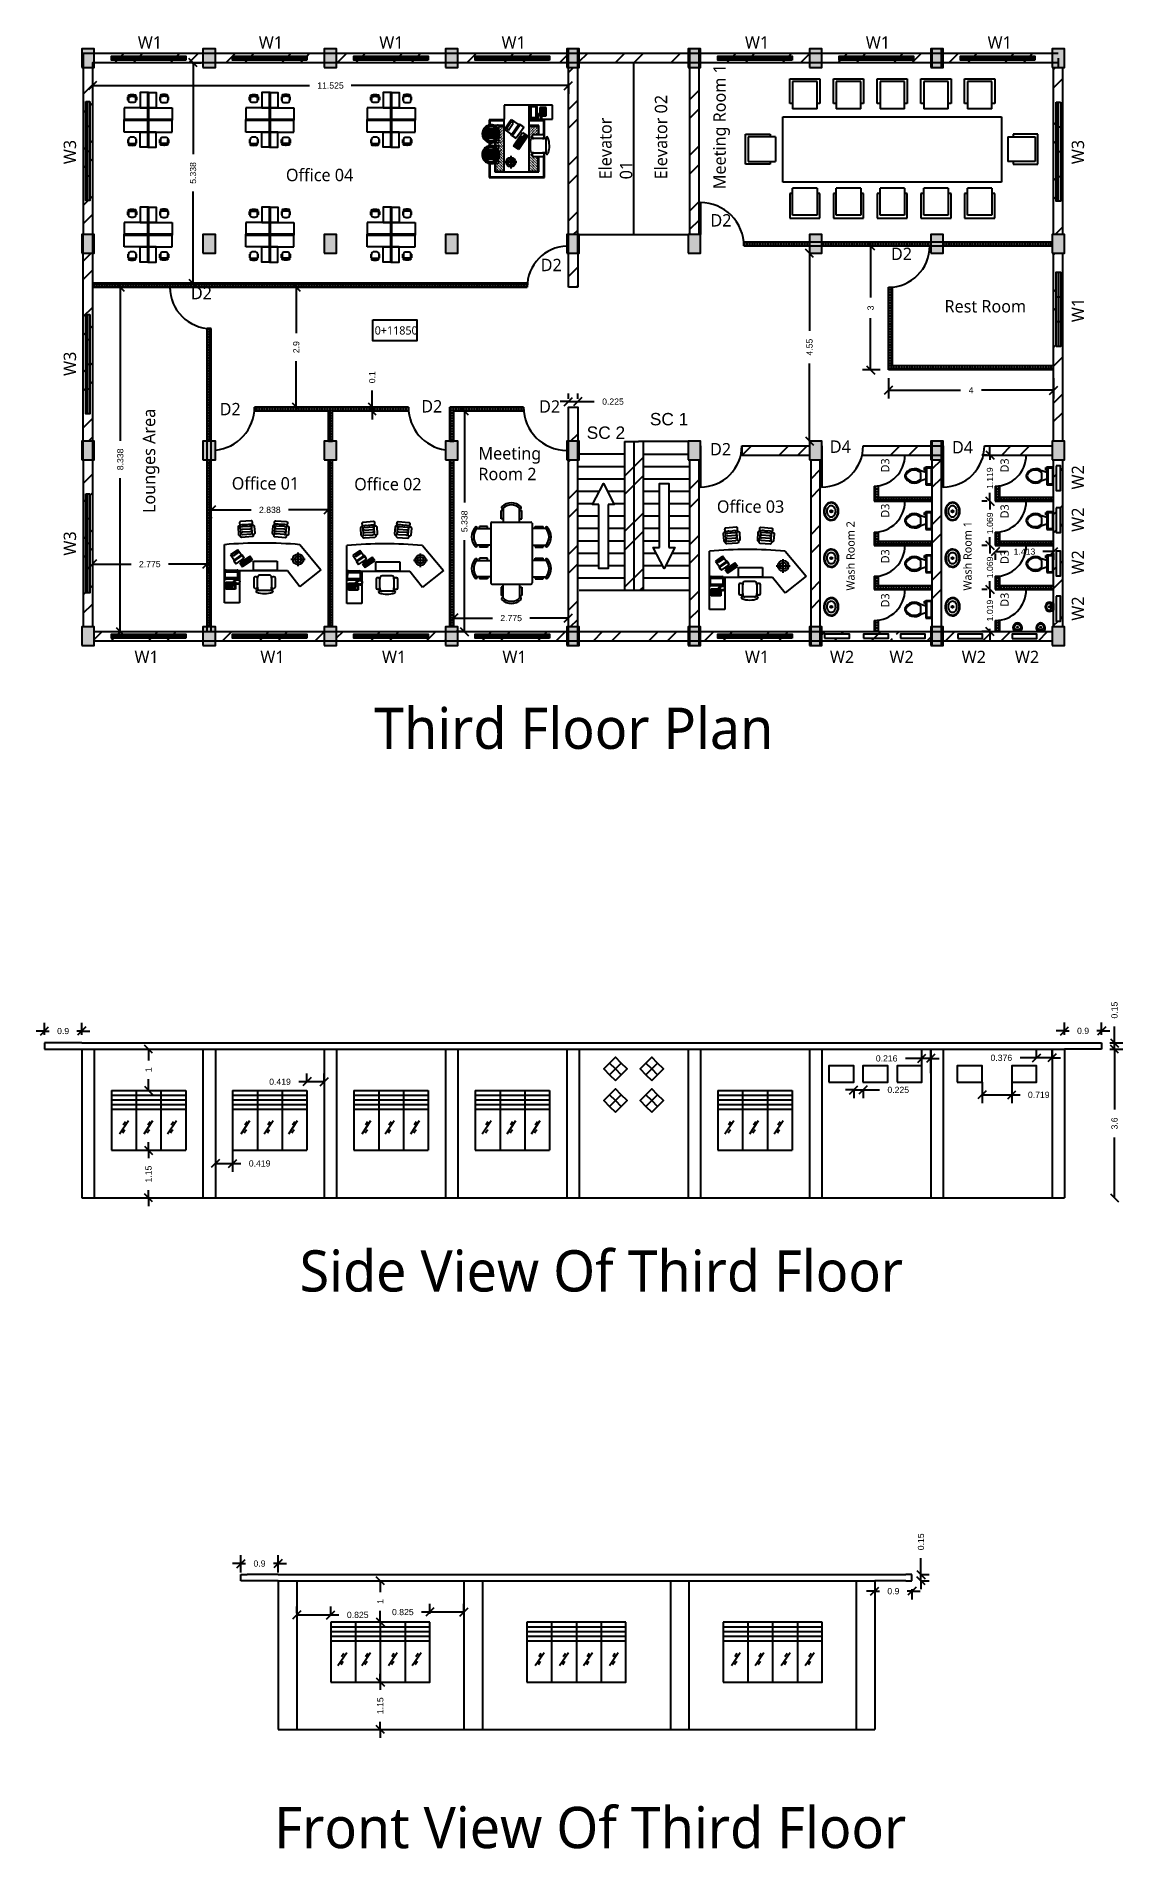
# Model space of a CAD drawing. Header units: millimetres. Extents: x 4123.3 to 4149.6, y 1802.2 to 1846.1.
import ezdxf

# ---------------------------------------------------------------- set-up
doc = ezdxf.new("R2010")
doc.units = ezdxf.units.MM
for name, color, linetype in [('Column', 240, 'Continuous'), ('Column hatch', 1, 'Continuous'), ('Door', 3, 'Continuous'), ('Doors', 90, 'Continuous'), ('Window', 50, 'Continuous')]:
    doc.layers.add(name, color=color, linetype=linetype)
doc.styles.add('Annotative', font='arial.ttf')
doc.styles.get("Standard").update_dxf_attribs({"font": 'arial.ttf'})
doc.dimstyles.new('Dim 2', dxfattribs={"dimtxt": 0.15, "dimasz": 0.2, "dimexe": 0.2, "dimexo": 0.2, "dimgap": 0.2, "dimtad": 0, "dimdec": 3, "dimdsep": 46, "dimtxsty": 'Annotative', "dimblk": 'OBLIQUE', "dimcen": 1, "dimadec": 0, "dimazin": 0, "dimtfac": 1, "dimtdec": 3, "dimtmove": 0, "dimatfit": 3, "dimfxl": 1, "dimarcsym": 0})
pattern_1 = [(45, (-7783.4231, -4078.2688), (-0.67351921, 0.67351921), []), (45, (-7782.9741, -4078.2688), (-0.67351921, 0.67351921), [])]

msp = doc.modelspace()

# ---------------------------------------------------------------- texts
at = {"attachment_point": 1, "style": 'Annotative'}
for s, insert, char_height, width in [('{\\fMicrosoft YaHei Light|b0|i0|c0|p34;\\H0.6x;W1}', (4125.7879, 1846.1308), 0.5, 0.653402), ('{\\fMicrosoft YaHei Light|b0|i0|c0|p34;\\H0.6x;W1}', (4128.7178, 1846.1308), 0.5, 0.653402), ('{\\fMicrosoft YaHei Light|b0|i0|c0|p34;\\H0.6x;W1}', (4131.6357, 1846.1308), 0.5, 0.653402), ('{\\fMicrosoft YaHei Light|b0|i0|c0|p34;\\H0.6x;W1}', (4134.597, 1846.1308), 0.5, 0.653402), ('{\\fMicrosoft YaHei Light|b0|i0|c0|p34;\\H0.6x;W1}', (4140.4907, 1846.1308), 0.5, 0.653402), ('{\\fMicrosoft YaHei Light|b0|i0|c0|p34;\\H0.6x;W1}', (4143.4167, 1846.1308), 0.5, 0.653402), ('{\\fMicrosoft YaHei Light|b0|i0|c0|p34;\\H0.6x;W1}', (4146.3666, 1846.1308), 0.5, 0.653402), ('{\\fMicrosoft YaHei Light|b0|i0|c0|p34;\\H0.6x;Office 04}', (4129.3743, 1842.921), 0.5, 1.749321), ('{\\fMicrosoft YaHei Light|b0|i0|c0|p34;\\H0.6x;Rest Room}', (4145.3244, 1839.7412), 0.5, 2.03441), ('{\\fMicrosoft YaHei Light|b0|i0|c0|p34;0+11850}', (4131.5236, 1839.1064), 0.2, 0.828786), ('{\\fMicrosoft YaHei Light|b0|i0|c0|p34;\\H0.6x;Meeting \\PRoom 2}', (4134.0376, 1836.1797), 0.5, 1.518171), ('{\\fMicrosoft YaHei Light|b0|i0|c0|p34;\\H0.6x;Office 01}', (4128.0627, 1835.4527), 0.5, 1.749321), ('{\\fMicrosoft YaHei Light|b0|i0|c0|p34;\\H0.6x;Office 02}', (4131.0279, 1835.4337), 0.5, 1.749321), ('{\\fMicrosoft YaHei Light|b0|i0|c0|p34;\\H0.6x;Office 03}', (4139.8114, 1834.8913), 0.5, 1.749321), ('{\\fMicrosoft YaHei Light|b0|i0|c0|p34;\\H0.6x;W1}', (4125.7071, 1831.2491), 0.5, 0.653402), ('{\\fMicrosoft YaHei Light|b0|i0|c0|p34;\\H0.6x;W1}', (4128.7553, 1831.2491), 0.5, 0.653402), ('{\\fMicrosoft YaHei Light|b0|i0|c0|p34;\\H0.6x;W1}', (4131.7007, 1831.2491), 0.5, 0.653402), ('{\\fMicrosoft YaHei Light|b0|i0|c0|p34;\\H0.6x;W1}', (4134.6169, 1831.2491), 0.5, 0.653402), ('{\\fMicrosoft YaHei Light|b0|i0|c0|p34;\\H0.6x;W1}', (4140.4895, 1831.2491), 0.5, 0.653402), ('{\\fMicrosoft YaHei Light|b0|i0|c0|p34;\\H0.6x;W2}', (4142.5486, 1831.2491), 0.5, 1.189197), ('{\\fMicrosoft YaHei Light|b0|i0|c0|p34;\\H0.6x;W2}', (4143.9901, 1831.2491), 0.5, 1.189197), ('{\\fMicrosoft YaHei Light|b0|i0|c0|p34;\\H0.6x;W2}', (4145.7398, 1831.2491), 0.5, 0.653402), ('{\\fMicrosoft YaHei Light|b0|i0|c0|p34;\\H0.6x;W2}', (4147.0286, 1831.2491), 0.5, 0.653402)]:
    msp.add_mtext(s, dxfattribs=dict(at, insert=insert, char_height=char_height, width=width))
at = {"attachment_point": 1, "rotation": 90, "style": 'Annotative'}
for s, insert, char_height, width in [('{\\fMicrosoft YaHei Light|b0|i0|c0|p34;\\H0.6x;Meeting Room 1}', (4139.7258, 1842.4266), 0.5, 3.247619), ('{\\fMicrosoft YaHei Light|b0|i0|c0|p34;\\H0.6x;Elevator 02}', (4138.3076, 1842.6652), 0.5, 1.951957), ('{\\fMicrosoft YaHei Light|b0|i0|c0|p34;\\H0.6x;Elevator 01}', (4136.9611, 1842.6652), 0.5, 1.914211), ('{\\fMicrosoft YaHei Light|b0|i0|c0|p34;\\H0.6x;W3}', (4123.9922, 1843.0329), 0.5, 0.653402), ('{\\fMicrosoft YaHei Light|b0|i0|c0|p34;\\H0.6x;W3}', (4148.4031, 1843.0329), 0.5, 0.653402), ('{\\fMicrosoft YaHei Light|b0|i0|c0|p34;\\H0.6x;W1}', (4148.4031, 1839.2071), 0.5, 0.653402), ('{\\fMicrosoft YaHei Light|b0|i0|c0|p34;\\H0.6x;W3}', (4123.9922, 1837.9052), 0.5, 0.653402), ('{\\fMicrosoft YaHei Light|b0|i0|c0|p34;\\H0.6x;Lounges Area}', (4125.9096, 1834.5847), 0.5, 2.554262), ('{\\fMicrosoft YaHei Light|b0|i0|c0|p34;\\H0.6x;W2}', (4148.4031, 1835.1549), 0.5, 0.653402), ('{\\fMicrosoft YaHei Light|b0|i0|c0|p34;\\H0.4x;Wash Room 2}', (4142.9479, 1832.7068), 0.5, 2.484689), ('{\\fMicrosoft YaHei Light|b0|i0|c0|p34;Wash Room 1}', (4145.7814, 1832.7068), 0.2, 2.484689), ('{\\fMicrosoft YaHei Light|b0|i0|c0|p34;\\H0.6x;W2}', (4148.4031, 1834.1295), 0.5, 0.653402), ('{\\fMicrosoft YaHei Light|b0|i0|c0|p34;\\H0.6x;W3}', (4123.9922, 1833.5537), 0.5, 0.653402), ('{\\fMicrosoft YaHei Light|b0|i0|c0|p34;\\H0.6x;W2}', (4148.4031, 1833.0973), 0.5, 0.653402), ('{\\fMicrosoft YaHei Light|b0|i0|c0|p34;\\H0.6x;W2}', (4148.4031, 1831.9772), 0.5, 0.653402)]:
    msp.add_mtext(s, dxfattribs=dict(at, insert=insert, char_height=char_height, width=width))
at = {"char_height": 1, "attachment_point": 1}
for s, width, insert in [('{\\f@Microsoft YaHei Light|b0|i0|c0|p34;Third\\f@Microsoft YaHei Light|b0|i0|c134|p34; Floor\\f@Microsoft YaHei Light|b0|i0|c0|p34; Plan}', 11.044461, (4131.5107, 1829.8715)), ('{\\f@Microsoft YaHei Light|b0|i0|c0|p34;Side \\f@Microsoft YaHei Light|b0|i0|c134|p34;View Of \\f@Microsoft YaHei Light|b0|i0|c0|p34;Third\\f@Microsoft YaHei Light|b0|i0|c134|p34; Floor}', 16.454376, (4129.7066, 1816.7302)), ('{\\f@Microsoft YaHei Light|b0|i0|c0|p34;Front \\f@Microsoft YaHei Light|b0|i0|c134|p34;View Of \\f@Microsoft YaHei Light|b0|i0|c0|p34;Third\\f@Microsoft YaHei Light|b0|i0|c134|p34; Floor}', 16.758403, (4129.0926, 1803.2508))]:
    msp.add_mtext_dynamic_manual_height_columns(s, width=width, gutter_width=5, heights=[1.3111], dxfattribs=dict(at, insert=insert))
at = {"layer": 'Door', "char_height": 0.5, "attachment_point": 1, "style": 'Annotative'}
for s, insert, width in [('{\\H0.6x;SC 1\\fMicrosoft YaHei Light|b0|i0|c134|p34;\\H1.66667x; }', (4138.1877, 1837.0078), 0.945915), ('{\\H0.6x;SC 2}', (4136.6578, 1836.6805), 1.124788)]:
    msp.add_mtext(s, dxfattribs=dict(at, insert=insert, width=width))
at = {"layer": 'Doors', "char_height": 0.5, "width": 0.513745, "attachment_point": 1, "style": 'Annotative'}
for s, insert in [('{\\fMicrosoft YaHei Light|b0|i0|c134|p34;\\H0.6x;D\\fMicrosoft YaHei Light|b0|i0|c0|p34;2\\fMicrosoft YaHei Light|b0|i0|c134|p34;\\H1.66667x; }', (4139.6549, 1841.8225)), ('{\\fMicrosoft YaHei Light|b0|i0|c134|p34;\\H0.6x;D\\fMicrosoft YaHei Light|b0|i0|c0|p34;2\\fMicrosoft YaHei Light|b0|i0|c134|p34;\\H1.66667x; }', (4144.0272, 1841.011)), ('{\\fMicrosoft YaHei Light|b0|i0|c134|p34;\\H0.6x;D\\fMicrosoft YaHei Light|b0|i0|c0|p34;2\\fMicrosoft YaHei Light|b0|i0|c134|p34;\\H1.66667x; }', (4135.5447, 1840.7413)), ('{\\fMicrosoft YaHei Light|b0|i0|c134|p34;\\H0.6x;D\\fMicrosoft YaHei Light|b0|i0|c0|p34;2\\fMicrosoft YaHei Light|b0|i0|c134|p34;\\H1.66667x; }', (4127.0737, 1840.0606)), ('{\\fMicrosoft YaHei Light|b0|i0|c134|p34;\\H0.6x;D\\fMicrosoft YaHei Light|b0|i0|c0|p34;2\\fMicrosoft YaHei Light|b0|i0|c134|p34;\\H1.66667x; }', (4127.7695, 1837.251)), ('{\\fMicrosoft YaHei Light|b0|i0|c134|p34;\\H0.6x;D\\fMicrosoft YaHei Light|b0|i0|c0|p34;2\\fMicrosoft YaHei Light|b0|i0|c134|p34;\\H1.66667x; }', (4132.6524, 1837.3188)), ('{\\fMicrosoft YaHei Light|b0|i0|c134|p34;\\H0.6x;D\\fMicrosoft YaHei Light|b0|i0|c0|p34;2\\fMicrosoft YaHei Light|b0|i0|c134|p34;\\H1.66667x; }', (4135.506, 1837.3145)), ('{\\fMicrosoft YaHei Light|b0|i0|c134|p34;\\H0.6x;D\\fMicrosoft YaHei Light|b0|i0|c0|p34;2\\fMicrosoft YaHei Light|b0|i0|c134|p34;\\H1.66667x; }', (4139.6463, 1836.2803)), ('{\\fMicrosoft YaHei Light|b0|i0|c134|p34;\\H0.6x;D\\fMicrosoft YaHei Light|b0|i0|c0|p34;4\\fMicrosoft YaHei Light|b0|i0|c134|p34;\\H1.66667x; }', (4142.546, 1836.3415)), ('{\\fMicrosoft YaHei Light|b0|i0|c134|p34;\\H0.6x;D\\fMicrosoft YaHei Light|b0|i0|c0|p34;4\\fMicrosoft YaHei Light|b0|i0|c134|p34;\\H1.66667x; }', (4145.506, 1836.3272))]:
    msp.add_mtext(s, dxfattribs=dict(at, insert=insert))
at = {"layer": 'Doors', "char_height": 0.2, "width": 0.513745, "attachment_point": 1, "rotation": 90, "style": 'Annotative'}
for insert in [(4143.7866, 1835.5675), (4146.6782, 1835.5675), (4143.7866, 1834.4722), (4146.6782, 1834.4561), (4143.7866, 1833.3669), (4146.6782, 1833.3515), (4143.7866, 1832.2991), (4146.6782, 1832.3152)]:
    msp.add_mtext('{\\fMicrosoft YaHei Light|b0|i0|c134|p34;D3 }', dxfattribs=dict(at, insert=insert))

# ---------------------------------------------------------------- blocks, each defined once
blk = doc.blocks.new('Toilet - top')
for p, q in [((-10, -8.5), (-8, -8.5)), ((-10, -9.5), (-10, -8.5)), ((-7, -9.5), (-10, -9.5)), ((-8, -8.5), (-8, -8)), ((-7, -8), (-7, -9.5)), ((-4, -8), (-6, -14)), ((4, -14), (-4, -14)), ((4, -8), (6, -14)), ((9.5, -6), (9.5, -2))]:
    blk.add_line(p, q)
blk.add_lwpolyline([(10.5, -8), (10.5, 0), (-10.5, 0), (-10.5, -8)], close=True)
for points in [[(-9.5, -2), (-9.5, -6)], [(8.5, -1), (-8.5, -1)], [(-8.5, -7), (8.5, -7)]]:
    blk.add_lwpolyline(points)
for centre, radius, start, end in [((-8.6, -1.9), 0.884, 81.8699, 188.1301), ((-8.6, -6.1), 0.884, 171.8699, 278.1301), ((3.5, -21.6), 12.2, 141.4691, 247.9714), ((4.2, -21.8), 11.3, 136.3677, 238.9468), ((-3.5, -21.6), 12.2, 292.0284, 38.5307), ((-4.2, -21.8), 11.3, 301.053, 43.6321), ((8.6, -1.9), 0.884, 351.8699, 98.1301), ((8.6, -6.1), 0.884, 261.8699, 8.1301), ((0, -27.9), 4, 245.7318, 294.2682), ((0, -29), 4, 254.8605, 285.1395)]:
    blk.add_arc(centre, radius, start, end)
blk = doc.blocks.new('Sink - Oval top')
for p, q in [((-1, 0), (1, 0)), ((0, 1), (0, -1))]:
    blk.add_line(p, q)
at = {"linetype": 'Continuous'}
for points in [[(-12.2, 0.4, 0.117634), (-11.5, -3.4, 0.104469), (-8.9, -6.8, 0.090016), (-5.1, -9.1, 0.08192), (-0.3, -10, 0.08192), (4.5, -9.4, 0.090016), (8.4, -7.4, 0.104469), (11.2, -4.1, 0.117634), (12.2, -0.4, 0.117634), (11.5, 3.4, 0.104469), (8.9, 6.8, 0.090016), (5.1, 9.1, 0.08192), (0.3, 10, 0.08192), (-4.5, 9.4, 0.090016), (-8.4, 7.4, 0.104469), (-11.2, 4.1, 0.117634)], [(-11.3, 0.2, 0.118622), (-10.5, -3.3, 0.104678), (-8.1, -6.4, 0.089562), (-4.5, -8.4, 0.081185), (-0.1, -9.2, 0.081185), (4.3, -8.5, 0.089562), (7.9, -6.6, 0.104678), (10.4, -3.5, 0.118622), (11.3, -0.2, 0.118622), (10.5, 3.3, 0.104678), (8.1, 6.4, 0.089562), (4.5, 8.4, 0.081185), (0.1, 9.2, 0.081185), (-4.3, 8.5, 0.089562), (-7.9, 6.6, 0.104678), (-10.4, 3.5, 0.118622)], [(-7.4, 0.1, 0.118283), (-6.9, -2.2, 0.104607), (-5.3, -4.2, 0.089718), (-3, -5.5, 0.081436), (-0.1, -6, 0.081436), (2.8, -5.6, 0.089718), (5.2, -4.3, 0.104607), (6.9, -2.3, 0.118283), (7.4, -0.1, 0.118283), (6.9, 2.2, 0.104607), (5.3, 4.2, 0.089718), (3, 5.5, 0.081436), (0.1, 6, 0.081436), (-2.8, 5.6, 0.089718), (-5.2, 4.3, 0.104607), (-6.9, 2.3, 0.118283)]]:
    blk.add_lwpolyline(points, format="xyb", close=True, dxfattribs=at)
for radius in [1.5, 1]:
    blk.add_circle((0, 0), radius)
blk = doc.blocks.new('A$C22A54B66')
for p, q in [((370, 1678), (0, 1678)), ((0, 1678), (0, 212)), ((366, 1658), (20, 1658)), ((20, 1658), (20, 232)), ((379, 1528), (150, 1528)), ((150, 1528), (150, 1284)), ((379, 1508), (170, 1508)), ((170, 1508), (170, 1284)), ((170, 1493), (176, 1487)), ((205, 1458), (198, 1452)), ((205, 1458), (205, 1449)), ((205, 1458), (211, 1452)), ((240, 1494), (233, 1487)), ((240, 1494), (240, 1484)), ((240, 1494), (247, 1487)), ((275, 1458), (269, 1452)), ((275, 1458), (275, 1449)), ((275, 1458), (282, 1452)), ((311, 1494), (304, 1487)), ((311, 1494), (311, 1484)), ((311, 1494), (317, 1487)), ((346, 1458), (339, 1452)), ((346, 1458), (346, 1449)), ((346, 1458), (353, 1452)), ((376, 1488), (375, 1487)), ((483, 1429), (483, 1766)), ((491, 1426), (491, 1772)), ((498, 1424), (498, 1778)), ((505, 1421), (505, 1782)), ((556, 1410), (556, 1805)), ((563, 1409), (563, 1807)), ((570, 1408), (570, 1808)), ((577, 1408), (577, 1810)), ((584, 1407), (584, 1811)), ((591, 1407), (591, 1811)), ((598, 1407), (598, 1812)), ((605, 1407), (605, 1812)), ((612, 1407), (612, 1811)), ((619, 1407), (619, 1811)), ((626, 1408), (626, 1810)), ((633, 1408), (633, 1809)), ((640, 1409), (640, 1808)), ((648, 1410), (648, 1806)), ((655, 1411), (655, 1804)), ((702, 1422), (702, 1783)), ((709, 1424), (709, 1778)), ((717, 1426), (717, 1773)), ((724, 1429), (724, 1767)), ((932, 1528), (815, 1528)), ((932, 1508), (829, 1508)), ((924, 1678), (838, 1678)), ((920, 1658), (841, 1658)), ((841, 1451), (841, 1449)), ((842, 1457), (848, 1452)), ((876, 1494), (870, 1487)), ((876, 1494), (876, 1484)), ((876, 1494), (883, 1487)), ((912, 1458), (905, 1452)), ((912, 1458), (912, 1449)), ((912, 1458), (918, 1452)), ((1036, 1423), (1036, 1761)), ((1043, 1421), (1043, 1767)), ((1050, 1418), (1050, 1772)), ((1057, 1416), (1057, 1777)), ((1109, 1405), (1109, 1800)), ((1116, 1404), (1116, 1802)), ((1123, 1403), (1123, 1803)), ((1130, 1403), (1130, 1804)), ((1137, 1402), (1137, 1805)), ((1144, 1402), (1144, 1806)), ((1151, 1402), (1151, 1806)), ((1158, 1402), (1158, 1806)), ((1165, 1402), (1165, 1806)), ((1172, 1402), (1172, 1806)), ((1179, 1402), (1179, 1805)), ((1186, 1403), (1186, 1804)), ((1193, 1404), (1193, 1803)), ((1200, 1404), (1200, 1801)), ((1207, 1405), (1207, 1799)), ((1255, 1416), (1255, 1778)), ((1262, 1419), (1262, 1773)), ((1269, 1421), (1269, 1768)), ((1276, 1424), (1276, 1762)), ((1522, 1678), (1390, 1678)), ((1502, 1658), (1393, 1658)), ((1502, 1284), (1502, 1658)), ((1522, 1284), (1522, 1678)), ((138, 634), (138, 1284)), ((138, 1284), (1538, 1284)), ((170, 1422), (176, 1416)), ((170, 1351), (176, 1345)), ((205, 1387), (198, 1381)), ((205, 1317), (198, 1310)), ((205, 1387), (205, 1378)), ((205, 1387), (211, 1381)), ((205, 1317), (205, 1307)), ((205, 1317), (211, 1310)), ((240, 1423), (233, 1416)), ((240, 1352), (233, 1345)), ((240, 1423), (240, 1413)), ((240, 1423), (247, 1416)), ((240, 1352), (240, 1343)), ((240, 1352), (247, 1345)), ((570, 1109), (240, 1109)), ((275, 1387), (269, 1381)), ((275, 1317), (269, 1310)), ((275, 1387), (275, 1378)), ((275, 1387), (282, 1381)), ((275, 1317), (275, 1307)), ((275, 1317), (282, 1310)), ((311, 1423), (304, 1416)), ((311, 1352), (304, 1345)), ((311, 1423), (311, 1413)), ((311, 1423), (317, 1416)), ((311, 1352), (311, 1343)), ((311, 1352), (317, 1345)), ((346, 1387), (339, 1381)), ((346, 1317), (339, 1310)), ((346, 1387), (346, 1378)), ((346, 1387), (353, 1381)), ((346, 1317), (346, 1307)), ((346, 1317), (353, 1310)), ((381, 1423), (375, 1416)), ((381, 1352), (375, 1345)), ((381, 1423), (381, 1413)), ((381, 1423), (388, 1416)), ((381, 1352), (381, 1343)), ((381, 1352), (388, 1345)), ((402, 947), (402, 1264)), ((417, 1387), (410, 1381)), ((417, 1317), (410, 1310)), ((417, 1387), (417, 1378)), ((417, 1387), (423, 1381)), ((417, 1317), (417, 1307)), ((417, 1317), (423, 1310)), ((452, 1423), (445, 1416)), ((452, 1352), (445, 1345)), ((452, 1423), (452, 1413)), ((452, 1423), (459, 1416)), ((452, 1352), (452, 1343)), ((452, 1352), (459, 1345)), ((487, 1387), (481, 1381)), ((487, 1317), (481, 1310)), ((487, 1387), (487, 1378)), ((487, 1387), (494, 1381)), ((487, 1317), (487, 1307)), ((487, 1317), (494, 1310)), ((518, 1418), (516, 1416)), ((523, 1352), (516, 1345)), ((523, 1416), (523, 1413)), ((523, 1352), (523, 1343)), ((523, 1352), (529, 1345)), ((558, 1387), (552, 1381)), ((558, 1317), (552, 1310)), ((558, 1387), (558, 1378)), ((558, 1387), (565, 1381)), ((558, 1317), (558, 1307)), ((558, 1317), (565, 1310)), ((594, 1352), (587, 1345)), ((594, 1352), (594, 1343)), ((594, 1352), (600, 1345)), ((629, 1387), (622, 1381)), ((629, 1317), (622, 1310)), ((629, 1387), (629, 1378)), ((629, 1387), (635, 1381)), ((629, 1317), (629, 1307)), ((629, 1317), (635, 1310)), ((664, 1352), (658, 1345)), ((664, 1352), (664, 1343)), ((664, 1352), (671, 1345)), ((700, 1387), (693, 1381)), ((700, 1317), (693, 1310)), ((700, 1387), (700, 1378)), ((700, 1387), (706, 1381)), ((700, 1317), (700, 1307)), ((700, 1317), (706, 1310)), ((735, 1423), (728, 1416)), ((735, 1352), (728, 1345)), ((735, 1423), (735, 1413)), ((735, 1423), (742, 1416)), ((735, 1352), (735, 1343)), ((735, 1352), (742, 1345)), ((770, 1387), (764, 1381)), ((770, 1317), (764, 1310)), ((770, 1387), (770, 1378)), ((770, 1387), (777, 1381)), ((770, 1317), (770, 1307)), ((770, 1317), (777, 1310)), ((804, 1421), (799, 1416)), ((806, 1352), (799, 1345)), ((806, 1422), (806, 1413)), ((806, 1352), (806, 1343)), ((806, 1352), (812, 1345)), ((807, 1422), (812, 1416)), ((841, 1387), (834, 1381)), ((841, 1317), (834, 1310)), ((841, 1387), (841, 1378)), ((841, 1387), (848, 1381)), ((841, 1317), (841, 1307)), ((841, 1317), (848, 1310)), ((876, 1423), (870, 1416)), ((876, 1352), (870, 1345)), ((876, 1423), (876, 1413)), ((876, 1423), (883, 1416)), ((876, 1352), (876, 1343)), ((876, 1352), (883, 1345)), ((912, 1387), (905, 1381)), ((912, 1317), (905, 1310)), ((912, 1387), (912, 1378)), ((912, 1387), (918, 1381)), ((912, 1317), (912, 1307)), ((912, 1317), (918, 1310)), ((943, 1419), (940, 1416)), ((947, 1352), (940, 1345)), ((947, 1418), (947, 1413)), ((947, 1352), (947, 1343)), ((947, 1352), (954, 1345)), ((953, 1416), (954, 1416)), ((982, 1387), (976, 1381)), ((982, 1317), (976, 1310)), ((982, 1387), (982, 1378)), ((982, 1387), (989, 1381)), ((982, 1317), (982, 1307)), ((982, 1317), (989, 1310)), ((1018, 1423), (1011, 1416)), ((1018, 1352), (1011, 1345)), ((1018, 1423), (1018, 1413)), ((1018, 1423), (1024, 1416)), ((1018, 1352), (1018, 1343)), ((1018, 1352), (1024, 1345)), ((1053, 1387), (1046, 1381)), ((1053, 1317), (1046, 1310)), ((1053, 1387), (1053, 1378)), ((1053, 1387), (1060, 1381)), ((1053, 1317), (1053, 1307)), ((1053, 1317), (1060, 1310)), ((1088, 1352), (1082, 1345)), ((1088, 1352), (1088, 1343)), ((1088, 1352), (1095, 1345)), ((1124, 1387), (1117, 1381)), ((1124, 1317), (1117, 1310)), ((1124, 1387), (1124, 1378)), ((1124, 1387), (1130, 1381)), ((1124, 1317), (1124, 1307)), ((1124, 1317), (1130, 1310)), ((1159, 1352), (1153, 1345)), ((1159, 1352), (1159, 1343)), ((1159, 1352), (1166, 1345)), ((1195, 1387), (1188, 1381)), ((1195, 1317), (1188, 1310)), ((1195, 1387), (1195, 1378)), ((1195, 1387), (1201, 1381)), ((1195, 1317), (1195, 1307)), ((1195, 1317), (1201, 1310)), ((1230, 1352), (1223, 1345)), ((1230, 1352), (1230, 1343)), ((1230, 1352), (1237, 1345)), ((1265, 1387), (1259, 1381)), ((1265, 1317), (1259, 1310)), ((1265, 1387), (1265, 1378)), ((1265, 1387), (1272, 1381)), ((1265, 1317), (1265, 1307)), ((1265, 1317), (1272, 1310)), ((1301, 1423), (1294, 1416)), ((1301, 1352), (1294, 1345)), ((1301, 1423), (1301, 1413)), ((1301, 1423), (1307, 1416)), ((1301, 1352), (1301, 1343)), ((1301, 1352), (1307, 1345)), ((1336, 1387), (1329, 1381)), ((1336, 1317), (1329, 1310)), ((1336, 1387), (1336, 1378)), ((1336, 1387), (1343, 1381)), ((1336, 1317), (1336, 1307)), ((1336, 1317), (1343, 1310)), ((1352, 1284), (1352, 1416)), ((1372, 1284), (1372, 1419)), ((1911, 1285), (1539, 1285)), ((1911, 0), (1911, 1285)), ((1911, 634), (138, 634)), ((150, 634), (150, 362)), ((170, 634), (170, 382)), ((170, 574), (176, 568)), ((170, 503), (176, 497)), ((205, 610), (198, 603)), ((205, 539), (198, 532)), ((205, 610), (205, 600)), ((205, 610), (211, 603)), ((205, 539), (205, 530)), ((205, 539), (211, 532)), ((240, 574), (233, 568)), ((240, 504), (233, 497)), ((240, 574), (240, 565)), ((240, 574), (247, 568)), ((240, 504), (240, 494)), ((240, 504), (247, 497)), ((275, 610), (269, 603)), ((275, 539), (269, 532)), ((275, 610), (275, 600)), ((275, 610), (282, 603)), ((275, 539), (275, 530)), ((275, 539), (282, 532)), ((311, 574), (304, 568)), ((311, 504), (304, 497)), ((311, 574), (311, 565)), ((311, 574), (317, 568)), ((311, 504), (311, 494)), ((311, 504), (317, 497)), ((346, 610), (339, 603)), ((346, 539), (339, 532)), ((346, 610), (346, 600)), ((346, 610), (353, 603)), ((346, 539), (346, 530)), ((346, 539), (353, 532)), ((381, 574), (375, 568)), ((381, 504), (375, 497)), ((381, 574), (381, 565)), ((381, 574), (388, 568)), ((381, 504), (381, 494)), ((381, 504), (388, 497)), ((417, 610), (410, 603)), ((417, 539), (410, 532)), ((417, 610), (417, 600)), ((417, 610), (423, 603)), ((417, 539), (417, 530)), ((417, 539), (423, 532)), ((452, 574), (445, 568)), ((452, 504), (445, 497)), ((452, 574), (452, 565)), ((452, 574), (459, 568)), ((452, 504), (452, 494)), ((452, 504), (459, 497)), ((487, 610), (481, 603)), ((487, 539), (481, 532)), ((487, 610), (487, 600)), ((487, 610), (494, 603)), ((487, 539), (487, 530)), ((487, 539), (494, 532)), ((523, 574), (516, 568)), ((523, 504), (516, 497)), ((523, 574), (523, 565)), ((523, 574), (529, 568)), ((523, 504), (523, 494)), ((523, 504), (529, 497)), ((548, 264), (548, 502)), ((558, 610), (552, 603)), ((558, 539), (552, 532)), ((558, 610), (558, 600)), ((558, 610), (565, 603)), ((558, 539), (558, 530)), ((558, 539), (564, 533)), ((586, 539), (615, 539)), ((594, 574), (587, 568)), ((594, 574), (594, 565)), ((594, 574), (600, 568)), ((629, 610), (622, 603)), ((629, 539), (627, 537)), ((629, 610), (629, 600)), ((629, 610), (635, 603)), ((629, 539), (629, 537)), ((629, 539), (633, 534)), ((653, 502), (653, 531)), ((653, 502), (653, 264)), ((664, 574), (658, 568)), ((664, 574), (664, 565)), ((664, 574), (668, 570)), ((700, 610), (693, 603)), ((700, 610), (700, 600)), ((700, 610), (706, 603)), ((709, 588), (978, 588)), ((770, 610), (764, 603)), ((770, 610), (770, 600)), ((770, 610), (777, 603)), ((841, 610), (834, 603)), ((841, 610), (841, 600)), ((841, 610), (848, 603)), ((912, 610), (905, 603)), ((912, 610), (912, 600)), ((912, 610), (918, 603)), ((982, 610), (976, 603)), ((982, 610), (982, 600)), ((982, 610), (989, 603)), ((1018, 574), (1016, 573)), ((1018, 574), (1018, 571)), ((1018, 574), (1024, 568)), ((1035, 531), (1035, 502)), ((1035, 264), (1035, 502)), ((1053, 610), (1046, 603)), ((1053, 539), (1046, 532)), ((1053, 610), (1053, 600)), ((1053, 610), (1060, 603)), ((1053, 539), (1053, 534)), ((1053, 539), (1056, 536)), ((1073, 539), (1102, 539)), ((1088, 574), (1082, 568)), ((1088, 574), (1088, 565)), ((1088, 574), (1095, 568)), ((1124, 610), (1117, 603)), ((1124, 539), (1120, 535)), ((1124, 610), (1124, 600)), ((1124, 610), (1130, 603)), ((1124, 539), (1124, 532)), ((1124, 539), (1130, 532)), ((1140, 502), (1140, 264)), ((1159, 574), (1153, 568)), ((1159, 504), (1153, 497)), ((1159, 574), (1159, 565)), ((1159, 574), (1166, 568)), ((1159, 504), (1159, 494)), ((1159, 504), (1166, 497)), ((1195, 610), (1188, 603)), ((1195, 539), (1188, 532)), ((1195, 610), (1195, 600)), ((1195, 610), (1201, 603)), ((1195, 539), (1195, 530)), ((1195, 539), (1201, 532)), ((1230, 574), (1223, 568)), ((1230, 504), (1223, 497)), ((1230, 574), (1230, 565)), ((1230, 574), (1237, 568)), ((1230, 504), (1230, 494)), ((1230, 504), (1237, 497)), ((1265, 610), (1259, 603)), ((1265, 539), (1259, 532)), ((1265, 610), (1265, 600)), ((1265, 610), (1272, 603)), ((1265, 539), (1265, 530)), ((1265, 539), (1272, 532)), ((1301, 574), (1294, 568)), ((1301, 504), (1294, 497)), ((1301, 574), (1301, 565)), ((1301, 574), (1307, 568)), ((1301, 504), (1301, 494)), ((1301, 504), (1307, 497)), ((1336, 610), (1329, 603)), ((1336, 539), (1329, 532)), ((1336, 610), (1336, 600)), ((1336, 610), (1343, 603)), ((1336, 539), (1336, 530)), ((1336, 539), (1343, 532)), ((1352, 382), (1352, 634)), ((1372, 362), (1372, 634)), ((1502, 232), (1502, 634)), ((1522, 212), (1522, 634)), ((1539, 634), (1539, 0)), ((1575, 423), (1575, 599)), ((1872, 425), (1870, 601)), ((0, 212), (655, 212)), ((20, 232), (564, 232)), ((150, 362), (548, 362)), ((170, 432), (176, 426)), ((170, 382), (548, 382)), ((205, 468), (198, 462)), ((205, 398), (198, 391)), ((205, 468), (205, 459)), ((205, 468), (211, 462)), ((205, 398), (205, 388)), ((205, 398), (211, 391)), ((240, 433), (233, 426)), ((240, 433), (240, 424)), ((240, 433), (247, 426)), ((275, 468), (269, 462)), ((275, 398), (269, 391)), ((275, 468), (275, 459)), ((275, 468), (282, 462)), ((275, 398), (275, 388)), ((275, 398), (282, 391)), ((311, 433), (304, 426)), ((311, 433), (311, 424)), ((311, 433), (317, 426)), ((346, 468), (339, 462)), ((346, 398), (339, 391)), ((346, 468), (346, 459)), ((346, 468), (353, 462)), ((346, 398), (346, 388)), ((346, 398), (353, 391)), ((381, 433), (375, 426)), ((381, 433), (381, 424)), ((381, 433), (388, 426)), ((417, 468), (410, 462)), ((417, 398), (410, 391)), ((417, 468), (417, 459)), ((417, 468), (423, 462)), ((417, 398), (417, 388)), ((417, 398), (423, 391)), ((452, 433), (445, 426)), ((452, 433), (452, 424)), ((452, 433), (459, 426)), ((487, 468), (481, 462)), ((487, 398), (481, 391)), ((487, 468), (487, 459)), ((487, 468), (494, 462)), ((487, 398), (487, 388)), ((487, 398), (494, 391)), ((523, 433), (516, 426)), ((523, 433), (523, 424)), ((523, 433), (529, 426)), ((615, 226), (586, 226)), ((629, 170), (709, 170)), ((653, 227), (653, 264)), ((709, 170), (978, 170)), ((978, 170), (1035, 170)), ((1033, 212), (1522, 212)), ((1035, 264), (1035, 227)), ((1035, 170), (1049, 170)), ((1102, 226), (1073, 226)), ((1123, 232), (1502, 232)), ((1352, 382), (1139, 382)), ((1140, 362), (1372, 362)), ((1159, 433), (1153, 426)), ((1159, 433), (1159, 424)), ((1159, 433), (1166, 426)), ((1195, 468), (1188, 462)), ((1195, 398), (1188, 391)), ((1195, 468), (1195, 459)), ((1195, 468), (1201, 462)), ((1195, 398), (1195, 388)), ((1195, 398), (1201, 391)), ((1230, 433), (1223, 426)), ((1230, 433), (1230, 424)), ((1230, 433), (1237, 426)), ((1265, 468), (1259, 462)), ((1265, 398), (1259, 391)), ((1265, 468), (1265, 459)), ((1265, 468), (1272, 462)), ((1265, 398), (1265, 388)), ((1265, 398), (1272, 391)), ((1301, 433), (1294, 426)), ((1301, 433), (1301, 424)), ((1301, 433), (1307, 426)), ((1336, 468), (1329, 462)), ((1336, 398), (1329, 391)), ((1336, 468), (1336, 459)), ((1336, 468), (1343, 462)), ((1336, 398), (1336, 388)), ((1336, 398), (1343, 391)), ((1539, 0), (1911, 0))]:
    blk.add_line(p, q)
at = {"linetype": 'ByBlock'}
for p, q in [((739, 897), (835, 1037)), ((813, 970), (763, 898)), ((1020, 827), (813, 970)), ((819, 979), (832, 998)), ((836, 968), (819, 979)), ((832, 998), (849, 987)), ((835, 1037), (1189, 793)), ((849, 987), (836, 968)), ((845, 962), (858, 980)), ((901, 923), (845, 962)), ((858, 980), (914, 942)), ((1037, 961), (1058, 1002)), ((1061, 1000), (1037, 961)), ((1324, 763), (1037, 961)), ((1058, 1002), (1111, 1078)), ((1102, 1061), (1061, 1000)), ((1140, 1076), (1102, 1061)), ((1394, 860), (1102, 1061)), ((1111, 1078), (1157, 1105)), ((1157, 1099), (1140, 1076)), ((1394, 900), (1140, 1076)), ((1157, 1105), (1275, 1275)), ((1290, 1223), (1253, 1170)), ((1253, 1170), (1440, 1041)), ((1275, 1275), (1531, 1098)), ((1290, 1223), (1477, 1095)), ((1531, 1098), (1410, 924)), ((1477, 1095), (1440, 1041)), ((1093, 653), (739, 897)), ((763, 898), (784, 883)), ((784, 883), (794, 897)), ((794, 897), (805, 889)), ((805, 889), (796, 875)), ((796, 875), (933, 780)), ((813, 905), (803, 891)), ((815, 924), (806, 910)), ((806, 910), (813, 905)), ((822, 943), (811, 927)), ((811, 927), (815, 924)), ((825, 958), (817, 946)), ((817, 946), (822, 943)), ((817, 902), (953, 808)), ((817, 861), (826, 875)), ((820, 920), (965, 821)), ((823, 939), (981, 830)), ((826, 875), (924, 807)), ((914, 942), (901, 923)), ((908, 918), (921, 937)), ((964, 880), (908, 918)), ((924, 807), (915, 793)), ((921, 937), (977, 898)), ((933, 780), (943, 794)), ((943, 794), (959, 783)), ((947, 795), (956, 809)), ((959, 783), (950, 769)), ((950, 769), (971, 755)), ((956, 809), (963, 804)), ((963, 804), (971, 816)), ((977, 898), (964, 880)), ((969, 876), (981, 895)), ((1027, 836), (969, 876)), ((971, 755), (1020, 827)), ((971, 816), (981, 809)), ((975, 751), (986, 768)), ((1019, 721), (975, 751)), ((981, 895), (1040, 855)), ((981, 809), (990, 823)), ((986, 827), (995, 841)), ((990, 823), (986, 827)), ((986, 768), (1000, 758)), ((1000, 758), (1010, 772)), ((1004, 793), (1025, 824)), ((1048, 763), (1004, 793)), ((1010, 772), (1026, 761)), ((1026, 761), (1017, 747)), ((1017, 747), (1031, 737)), ((1031, 737), (1019, 721)), ((1025, 824), (1069, 793)), ((1040, 855), (1027, 836)), ((1028, 718), (1076, 788)), ((1084, 680), (1028, 718)), ((1031, 833), (1044, 852)), ((1076, 802), (1031, 833)), ((1038, 728), (1064, 711)), ((1044, 852), (1089, 821)), ((1046, 744), (1085, 717)), ((1069, 793), (1048, 763)), ((1064, 711), (1056, 699)), ((1059, 759), (1097, 733)), ((1067, 774), (1106, 747)), ((1070, 689), (1088, 715)), ((1089, 821), (1076, 802)), ((1076, 788), (1132, 750)), ((1132, 750), (1084, 680)), ((1088, 715), (1109, 745)), ((1088, 715), (1099, 707)), ((1189, 793), (1093, 653)), ((1109, 745), (1120, 737)), ((1356, 800), (1324, 763)), ((1352, 799), (1324, 763)), ((1394, 860), (1352, 799)), ((1407, 874), (1356, 800)), ((1410, 924), (1394, 900)), ((1394, 900), (1394, 860)), ((1410, 924), (1407, 874)), ((1871, 581), (1578, 579)), ((1850, 621), (1595, 619)), ((1525, 357), (1527, 363)), ((1535, 353), (1525, 357)), ((1526, 351), (1535, 353)), ((1527, 346), (1526, 351)), ((1527, 363), (1535, 363)), ((1535, 342), (1527, 346)), ((1527, 338), (1535, 342)), ((1529, 331), (1527, 338)), ((1529, 371), (1532, 376)), ((1535, 363), (1529, 371)), ((1539, 332), (1529, 331)), ((1532, 376), (1541, 375)), ((1533, 381), (1537, 386)), ((1541, 375), (1533, 381)), ((1533, 324), (1539, 332)), ((1537, 318), (1533, 324)), ((1537, 386), (1546, 383)), ((1545, 320), (1537, 318)), ((1546, 377), (1538, 358)), ((1538, 358), (1540, 339)), ((1540, 339), (1549, 322)), ((1540, 312), (1545, 320)), ((1546, 308), (1540, 312)), ((1542, 392), (1546, 396)), ((1546, 383), (1542, 392)), ((1546, 396), (1555, 391)), ((1560, 391), (1546, 377)), ((1555, 312), (1546, 308)), ((1549, 322), (1564, 310)), ((1552, 400), (1558, 403)), ((1555, 391), (1552, 400)), ((1553, 302), (1555, 312)), ((1560, 298), (1553, 302)), ((1558, 403), (1567, 395)), ((1584, 395), (1560, 391)), ((1567, 307), (1560, 298)), ((1564, 310), (1584, 308)), ((1566, 405), (1573, 406)), ((1567, 395), (1566, 405)), ((1568, 297), (1567, 307)), ((1577, 296), (1568, 297)), ((1573, 406), (1578, 398)), ((1582, 305), (1577, 296)), ((1578, 398), (1580, 408)), ((1872, 445), (1579, 443)), ((1580, 408), (1588, 406)), ((1584, 296), (1582, 305)), ((1614, 385), (1584, 395)), ((1584, 308), (1592, 310)), ((1591, 297), (1584, 296)), ((1588, 406), (1588, 398)), ((1588, 398), (1595, 405)), ((1595, 300), (1591, 297)), ((1592, 310), (1596, 304)), ((1595, 405), (1602, 402)), ((1597, 299), (1595, 300)), ((1596, 403), (1852, 405)), ((1596, 304), (1604, 304)), ((1605, 300), (1597, 299)), ((1602, 402), (1602, 392)), ((1602, 392), (1605, 401)), ((1604, 304), (1612, 303)), ((1605, 401), (1615, 399)), ((1620, 296), (1605, 300)), ((1612, 303), (1627, 300)), ((1615, 399), (1614, 389)), ((1614, 389), (1623, 395)), ((1632, 374), (1614, 385)), ((1636, 292), (1620, 296)), ((1623, 395), (1628, 391)), ((1628, 391), (1626, 382)), ((1626, 382), (1634, 387)), ((1627, 300), (1637, 297)), ((1634, 336), (1630, 333)), ((1630, 333), (1630, 299)), ((1630, 293), (1630, 175)), ((1630, 175), (1634, 172)), ((1635, 375), (1632, 374)), ((1634, 387), (1641, 384)), ((1851, 336), (1634, 336)), ((1634, 172), (1851, 172)), ((1635, 373), (1635, 375)), ((1649, 366), (1635, 373)), ((1649, 292), (1636, 292)), ((1637, 297), (1649, 296)), ((1641, 384), (1638, 375)), ((1638, 375), (1645, 381)), ((1642, 251), (1651, 251)), ((1642, 235), (1642, 251)), ((1651, 235), (1642, 235)), ((1642, 229), (1651, 229)), ((1642, 213), (1642, 229)), ((1651, 213), (1642, 213)), ((1642, 207), (1651, 207)), ((1642, 191), (1642, 207)), ((1651, 191), (1642, 191)), ((1653, 323), (1643, 315)), ((1643, 315), (1643, 297)), ((1643, 292), (1643, 270)), ((1643, 270), (1651, 262)), ((1645, 381), (1652, 378)), ((1645, 312), (1648, 318)), ((1665, 304), (1645, 312)), ((1645, 297), (1645, 312)), ((1645, 274), (1645, 292)), ((1665, 282), (1645, 274)), ((1645, 274), (1648, 268)), ((1648, 318), (1654, 320)), ((1648, 268), (1654, 267)), ((1652, 378), (1649, 369)), ((1649, 369), (1656, 376)), ((1666, 356), (1649, 366)), ((1649, 296), (1649, 292)), ((1651, 262), (1841, 262)), ((1651, 251), (1651, 235)), ((1651, 229), (1651, 213)), ((1651, 207), (1651, 191)), ((1841, 323), (1653, 323)), ((1654, 320), (1668, 306)), ((1654, 320), (1697, 320)), ((1654, 267), (1668, 281)), ((1654, 267), (1697, 267)), ((1656, 376), (1661, 373)), ((1661, 373), (1658, 364)), ((1658, 364), (1667, 369)), ((1668, 306), (1665, 304)), ((1665, 304), (1665, 282)), ((1668, 281), (1665, 282)), ((1675, 350), (1666, 356)), ((1667, 369), (1672, 366)), ((1753, 306), (1668, 306)), ((1753, 281), (1668, 281)), ((1672, 366), (1670, 358)), ((1670, 358), (1678, 363)), ((1678, 354), (1675, 350)), ((1678, 363), (1681, 362)), ((1678, 351), (1678, 354)), ((1680, 349), (1678, 351)), ((1683, 345), (1680, 349)), ((1681, 362), (1682, 358)), ((1682, 358), (1683, 353)), ((1683, 353), (1689, 348)), ((1686, 342), (1683, 345)), ((1687, 336), (1686, 342)), ((1689, 348), (1691, 344)), ((1691, 344), (1692, 336)), ((1697, 320), (1704, 317)), ((1697, 267), (1704, 270)), ((1701, 252), (1701, 240)), ((1711, 252), (1701, 252)), ((1701, 240), (1711, 240)), ((1701, 230), (1701, 221)), ((1711, 230), (1701, 230)), ((1701, 221), (1711, 221)), ((1711, 215), (1701, 215)), ((1701, 215), (1701, 205)), ((1701, 205), (1711, 205)), ((1701, 199), (1701, 189)), ((1711, 199), (1701, 199)), ((1701, 189), (1711, 189)), ((1704, 317), (1712, 312)), ((1704, 270), (1712, 274)), ((1711, 240), (1711, 252)), ((1711, 221), (1711, 230)), ((1711, 205), (1711, 215)), ((1711, 189), (1711, 199)), ((1712, 312), (1723, 311)), ((1712, 274), (1723, 276)), ((1728, 230), (1719, 230)), ((1719, 230), (1719, 221)), ((1719, 221), (1728, 221)), ((1728, 215), (1719, 215)), ((1719, 215), (1719, 205)), ((1719, 205), (1728, 205)), ((1719, 199), (1719, 189)), ((1728, 199), (1719, 199)), ((1719, 189), (1728, 189)), ((1723, 311), (1753, 311)), ((1723, 276), (1753, 276)), ((1728, 221), (1728, 230)), ((1728, 205), (1728, 215)), ((1728, 189), (1728, 199)), ((1736, 230), (1736, 221)), ((1745, 230), (1736, 230)), ((1736, 221), (1745, 221)), ((1736, 215), (1736, 205)), ((1745, 215), (1736, 215)), ((1736, 205), (1745, 205)), ((1736, 199), (1736, 189)), ((1745, 199), (1736, 199)), ((1736, 189), (1745, 189)), ((1745, 221), (1745, 230)), ((1745, 205), (1745, 215)), ((1745, 189), (1745, 199)), ((1769, 311), (1753, 311)), ((1753, 306), (1824, 306)), ((1753, 281), (1824, 281)), ((1769, 276), (1753, 276)), ((1753, 230), (1753, 221)), ((1763, 230), (1753, 230)), ((1753, 221), (1763, 221)), ((1763, 215), (1753, 215)), ((1753, 215), (1753, 205)), ((1753, 205), (1763, 205)), ((1753, 199), (1753, 189)), ((1763, 199), (1753, 199)), ((1753, 189), (1763, 189)), ((1763, 221), (1763, 230)), ((1763, 205), (1763, 215)), ((1763, 189), (1763, 199)), ((1780, 312), (1769, 311)), ((1780, 274), (1769, 276)), ((1788, 317), (1780, 312)), ((1788, 270), (1780, 274)), ((1781, 233), (1781, 188)), ((1840, 233), (1781, 233)), ((1781, 188), (1840, 188)), ((1785, 251), (1789, 251)), ((1785, 238), (1785, 251)), ((1789, 238), (1785, 238)), ((1796, 320), (1788, 317)), ((1796, 267), (1788, 270)), ((1789, 251), (1789, 238)), ((1794, 251), (1799, 251)), ((1794, 238), (1794, 251)), ((1799, 238), (1794, 238)), ((1838, 320), (1796, 320)), ((1838, 267), (1796, 267)), ((1799, 251), (1799, 238)), ((1803, 238), (1803, 251)), ((1803, 251), (1808, 251)), ((1808, 238), (1803, 238)), ((1808, 251), (1808, 238)), ((1813, 251), (1818, 251)), ((1813, 238), (1813, 251)), ((1818, 238), (1813, 238)), ((1818, 251), (1818, 238)), ((1822, 251), (1827, 251)), ((1822, 238), (1822, 251)), ((1827, 238), (1822, 238)), ((1838, 320), (1824, 306)), ((1824, 306), (1827, 304)), ((1824, 281), (1827, 282)), ((1838, 267), (1824, 281)), ((1827, 304), (1848, 312)), ((1827, 304), (1827, 282)), ((1827, 282), (1848, 274)), ((1827, 251), (1827, 238)), ((1832, 251), (1837, 251)), ((1832, 238), (1832, 251)), ((1837, 238), (1832, 238)), ((1837, 251), (1837, 238)), ((1844, 318), (1838, 320)), ((1844, 268), (1838, 267)), ((1840, 188), (1840, 233)), ((1849, 315), (1841, 323)), ((1841, 262), (1849, 268)), ((1848, 312), (1844, 318)), ((1848, 274), (1844, 268)), ((1848, 274), (1848, 312)), ((1849, 268), (1849, 315)), ((1854, 333), (1851, 336)), ((1851, 172), (1854, 175)), ((1854, 175), (1854, 333))]:
    blk.add_line(p, q, dxfattribs=at)
for centre, radius in [((405, 1460), 38.2), ((804, 1460), 38.2), ((957, 1454), 38.2), ((1357, 1454), 38.2), ((403, 1107), 124), ((403, 1107), 74)]:
    blk.add_circle(centre, radius)
for centre, radius, start, end in [((604, 1629), 239, 344.1881, 195.1532), ((210, 1520), 169, 347.6748, 15.7093), ((604, 1629), 225, 344.1881, 195.1532), ((210, 1520), 183, 352.2611, 15.7093), ((604, 1629), 183, 344.2752, 195.1505), ((210, 1520), 225, 351.1055, 15.6071), ((603, 1747), 340, 241.5158, 298.8317), ((997, 1520), 225, 164.8594, 189.0675), ((997, 1520), 183, 165.1015, 187.6572), ((997, 1520), 169, 165.1015, 191.9513), ((1157, 1623), 239, 344.1881, 195.1532), ((763, 1515), 169, 347.6748, 15.7093), ((1157, 1623), 225, 344.1881, 195.1532), ((763, 1515), 183, 352.2611, 15.7093), ((1157, 1623), 183, 344.2752, 195.1505), ((763, 1515), 225, 351.1055, 15.6071), ((1156, 1742), 340, 241.5158, 298.8317), ((1550, 1515), 225, 164.8594, 189.0675), ((1550, 1515), 183, 165.1015, 187.6572), ((1550, 1515), 169, 165.1015, 191.9513), ((586, 502), 37.8, 90, 180), ((615, 502), 37.8, 0, 90), ((709, 531), 56.6, 90, 180), ((978, 531), 56.6, 0, 90), ((1073, 502), 37.8, 90, 180), ((1102, 502), 37.8, 0, 90), ((1595, 599), 20, 90.4509, 180), ((1850, 601), 20, 0.397, 90.4509), ((586, 264), 37.8, 180, 270), ((638, 147), 25.1, 110.0456, 249.9544), ((615, 264), 37.8, 270, 0), ((842, 705), 620, 249.9544, 290.3611), ((709, 227), 56.6, 180, 270), ((978, 227), 56.6, 270, 0), ((1073, 264), 37.8, 180, 270), ((1049, 147), 23.7, 290.3611, 90), ((1102, 264), 37.8, 270, 0), ((1595, 423), 20, 180, 270.4509), ((1852, 425), 20, 270.4509, 0.397)]:
    blk.add_arc(centre, radius, start, end)
blk = doc.blocks.new('A$C7FC46520')
for p, q in [((0.623, 1.792), (0.623, 1.461)), ((1.023, 1.461), (1.023, 1.792)), ((1.392, 1.792), (1.392, 1.461)), ((1.792, 1.461), (1.792, 1.792)), ((0.465, 0.491), (0.465, 1.431)), ((0.495, 1.461), (1.935, 1.461)), ((0.623, 1.734), (0.573, 1.734)), ((0.573, 1.534), (0.573, 1.734)), ((0.623, 1.534), (0.573, 1.534)), ((1.023, 1.734), (1.073, 1.734)), ((1.023, 1.534), (1.073, 1.534)), ((1.073, 1.534), (1.073, 1.734)), ((1.392, 1.734), (1.342, 1.734)), ((1.342, 1.534), (1.342, 1.734)), ((1.392, 1.534), (1.342, 1.534)), ((1.792, 1.734), (1.842, 1.734)), ((1.792, 1.534), (1.842, 1.534)), ((1.842, 1.534), (1.842, 1.734)), ((1.965, 0.491), (1.965, 1.431)), ((0.465, 1.161), (0.13, 1.161)), ((0.188, 1.161), (0.188, 1.211)), ((0.388, 1.211), (0.188, 1.211)), ((0.388, 1.161), (0.388, 1.211)), ((1.965, 1.161), (2.301, 1.161)), ((2.043, 1.161), (2.043, 1.211)), ((2.043, 1.211), (2.243, 1.211)), ((2.243, 1.161), (2.243, 1.211)), ((0.13, 0.761), (0.465, 0.761)), ((0.188, 0.761), (0.188, 0.711)), ((0.388, 0.711), (0.188, 0.711)), ((0.388, 0.761), (0.388, 0.711)), ((0.495, 0.461), (1.935, 0.461)), ((0.623, 0.13), (0.623, 0.461)), ((1.023, 0.461), (1.023, 0.13)), ((1.392, 0.13), (1.392, 0.461)), ((1.792, 0.461), (1.792, 0.13)), ((2.301, 0.761), (1.965, 0.761)), ((2.043, 0.761), (2.043, 0.711)), ((2.043, 0.711), (2.243, 0.711)), ((2.243, 0.761), (2.243, 0.711)), ((0.623, 0.388), (0.573, 0.388)), ((0.573, 0.388), (0.573, 0.188)), ((0.623, 0.188), (0.573, 0.188)), ((1.023, 0.388), (1.073, 0.388)), ((1.023, 0.188), (1.073, 0.188)), ((1.073, 0.388), (1.073, 0.188)), ((1.392, 0.388), (1.342, 0.388)), ((1.342, 0.388), (1.342, 0.188)), ((1.392, 0.188), (1.342, 0.188)), ((1.792, 0.388), (1.842, 0.388)), ((1.792, 0.188), (1.842, 0.188)), ((1.842, 0.388), (1.842, 0.188))]:
    blk.add_line(p, q)
for centre, radius, start, end in [((0.608, 1.812), 0.0251, 138.3417, 308.7795), ((0.823, 1.582), 0.34, 46.4394, 133.5606), ((0.823, 1.582), 0.29, 46.4394, 133.5606), ((1.039, 1.812), 0.0251, 231.2205, 41.6583), ((1.376, 1.812), 0.0251, 138.3417, 308.7795), ((1.592, 1.582), 0.34, 46.4394, 133.5606), ((1.592, 1.582), 0.29, 46.4394, 133.5606), ((1.807, 1.812), 0.0251, 231.2205, 41.6583), ((0.495, 1.431), 0.03, 90, 180), ((1.935, 1.431), 0.03, 0, 90), ((0.34, 0.961), 0.34, 136.4394, 223.5606), ((0.34, 0.961), 0.29, 136.4394, 223.5606), ((0.11, 1.177), 0.0251, 321.2205, 131.6583), ((2.32, 1.177), 0.0251, 48.3417, 218.7795), ((2.091, 0.961), 0.29, 316.4394, 43.5606), ((2.091, 0.961), 0.34, 316.4394, 43.5606), ((0.11, 0.745), 0.0251, 228.3417, 38.7795), ((0.495, 0.491), 0.03, 180, 270), ((1.935, 0.491), 0.03, 270, 0), ((2.32, 0.745), 0.0251, 141.2205, 311.6583), ((0.608, 0.11), 0.0251, 51.2205, 221.6583), ((0.823, 0.34), 0.34, 226.4394, 313.5606), ((0.823, 0.34), 0.29, 226.4394, 313.5606), ((1.039, 0.11), 0.0251, 318.3417, 128.7795), ((1.376, 0.11), 0.0251, 51.2205, 221.6583), ((1.592, 0.34), 0.34, 226.4394, 313.5606), ((1.592, 0.34), 0.29, 226.4394, 313.5606), ((1.807, 0.11), 0.0251, 318.3417, 128.7795)]:
    blk.add_arc(centre, radius, start, end)
blk = doc.blocks.new('A$C66E86688')
for p, q in [((0.814, 2.098), (0.814, 2.548)), ((0.814, 2.548), (1.364, 2.548)), ((0.864, 2.498), (0.864, 1.998)), ((1.314, 2.498), (0.864, 2.498)), ((1.314, 1.998), (1.314, 2.498)), ((1.364, 2.548), (1.364, 2.098)), ((1.614, 2.548), (2.164, 2.548)), ((1.614, 2.098), (1.614, 2.548)), ((2.114, 2.498), (1.664, 2.498)), ((1.664, 2.498), (1.664, 1.998)), ((2.114, 1.998), (2.114, 2.498)), ((2.164, 2.548), (2.164, 2.098)), ((2.414, 2.098), (2.414, 2.548)), ((2.414, 2.548), (2.964, 2.548)), ((2.464, 2.498), (2.464, 1.998)), ((2.914, 2.498), (2.464, 2.498)), ((2.914, 1.998), (2.914, 2.498)), ((2.964, 2.548), (2.964, 2.098)), ((3.214, 2.548), (3.764, 2.548)), ((3.214, 2.098), (3.214, 2.548)), ((3.264, 2.498), (3.264, 1.998)), ((3.714, 2.498), (3.264, 2.498)), ((3.714, 1.998), (3.714, 2.498)), ((3.764, 2.548), (3.764, 2.098)), ((4.014, 2.098), (4.014, 2.548)), ((4.014, 2.098), (4.014, 2.548)), ((4.014, 2.548), (4.564, 2.548)), ((4.014, 2.548), (4.564, 2.548)), ((4.064, 2.498), (4.064, 1.998)), ((4.064, 2.498), (4.064, 1.998)), ((4.514, 2.498), (4.064, 2.498)), ((4.514, 2.498), (4.064, 2.498)), ((4.514, 1.998), (4.514, 2.498)), ((4.514, 1.998), (4.514, 2.498)), ((4.564, 2.548), (4.564, 2.098)), ((4.564, 2.548), (4.564, 2.098)), ((0.864, 2.098), (0.814, 2.098)), ((1.314, 1.998), (0.864, 1.998)), ((1.364, 2.098), (1.314, 2.098)), ((1.664, 2.098), (1.614, 2.098)), ((2.114, 1.998), (1.664, 1.998)), ((2.164, 2.098), (2.114, 2.098)), ((2.464, 2.098), (2.414, 2.098)), ((2.914, 1.998), (2.464, 1.998)), ((2.964, 2.098), (2.914, 2.098)), ((3.264, 2.098), (3.214, 2.098)), ((3.714, 1.998), (3.264, 1.998)), ((3.764, 2.098), (3.714, 2.098)), ((4.064, 2.098), (4.014, 2.098)), ((4.064, 2.098), (4.014, 2.098)), ((4.514, 1.998), (4.064, 1.998)), ((4.514, 1.998), (4.064, 1.998)), ((4.564, 2.098), (4.514, 2.098)), ((4.564, 2.098), (4.514, 2.098)), ((0.686, 1.856), (4.686, 1.856)), ((0.686, 0.656), (0.686, 1.856)), ((4.686, 1.856), (4.686, 0.656)), ((0, 1.536), (0.45, 1.536)), ((0, 0.986), (0, 1.536)), ((0.55, 1.486), (0.05, 1.486)), ((0.05, 1.486), (0.05, 1.036)), ((0.45, 1.536), (0.45, 1.486)), ((0.55, 1.486), (0.55, 1.036)), ((4.804, 1.486), (4.804, 1.036)), ((4.804, 1.486), (4.804, 1.036)), ((4.804, 1.486), (5.304, 1.486)), ((4.804, 1.486), (5.304, 1.486)), ((4.904, 1.536), (4.904, 1.486)), ((5.354, 1.536), (4.904, 1.536)), ((5.354, 1.536), (4.904, 1.536)), ((4.904, 1.536), (4.904, 1.486)), ((5.304, 1.486), (5.304, 1.036)), ((5.304, 1.486), (5.304, 1.036)), ((5.354, 0.986), (5.354, 1.536)), ((5.354, 0.986), (5.354, 1.536)), ((0.05, 1.036), (0.55, 1.036)), ((0.45, 1.036), (0.45, 0.986)), ((5.304, 1.036), (4.804, 1.036)), ((5.304, 1.036), (4.804, 1.036)), ((4.904, 1.036), (4.904, 0.986)), ((4.904, 1.036), (4.904, 0.986)), ((0.45, 0.986), (0, 0.986)), ((4.904, 0.986), (5.354, 0.986)), ((4.904, 0.986), (5.354, 0.986)), ((4.686, 0.656), (0.686, 0.656)), ((0.814, 0.45), (0.814, 0)), ((0.864, 0.45), (0.814, 0.45)), ((0.864, 0.05), (0.864, 0.55)), ((1.314, 0.55), (0.864, 0.55)), ((1.314, 0.55), (1.314, 0.05)), ((1.364, 0.45), (1.314, 0.45)), ((1.364, 0), (1.364, 0.45)), ((1.614, 0.45), (1.614, 0)), ((1.664, 0.45), (1.614, 0.45)), ((2.114, 0.55), (1.664, 0.55)), ((1.664, 0.05), (1.664, 0.55)), ((2.114, 0.55), (2.114, 0.05)), ((2.164, 0.45), (2.114, 0.45)), ((2.164, 0), (2.164, 0.45)), ((2.414, 0.45), (2.414, 0)), ((2.464, 0.45), (2.414, 0.45)), ((2.464, 0.05), (2.464, 0.55)), ((2.914, 0.55), (2.464, 0.55)), ((2.914, 0.55), (2.914, 0.05)), ((2.964, 0.45), (2.914, 0.45)), ((2.964, 0), (2.964, 0.45)), ((3.214, 0.45), (3.214, 0)), ((3.264, 0.45), (3.214, 0.45)), ((3.264, 0.05), (3.264, 0.55)), ((3.714, 0.55), (3.264, 0.55)), ((3.714, 0.55), (3.714, 0.05)), ((3.764, 0.45), (3.714, 0.45)), ((3.764, 0), (3.764, 0.45)), ((4.014, 0.45), (4.014, 0)), ((4.064, 0.45), (4.014, 0.45)), ((4.064, 0.05), (4.064, 0.55)), ((4.514, 0.55), (4.064, 0.55)), ((4.514, 0.55), (4.514, 0.05)), ((4.564, 0.45), (4.514, 0.45)), ((4.564, 0), (4.564, 0.45)), ((0.814, 0), (1.364, 0)), ((1.314, 0.05), (0.864, 0.05)), ((1.614, 0), (2.164, 0)), ((2.114, 0.05), (1.664, 0.05)), ((2.414, 0), (2.964, 0)), ((2.914, 0.05), (2.464, 0.05)), ((3.214, 0), (3.764, 0)), ((3.714, 0.05), (3.264, 0.05)), ((4.014, 0), (4.564, 0)), ((4.514, 0.05), (4.064, 0.05))]:
    blk.add_line(p, q)
blk = doc.blocks.new('A$C171345A8')
for p, q in [((3772, 2304), (3772, 3804)), ((3772, 3804), (4472, 3804)), ((4472, 3804), (4472, 1105)), ((0, 2272), (970, 3040)), ((1551, 2304), (970, 3040)), ((2110, 3068), (2110, 2664)), ((2224, 3132), (2174, 3132)), ((2174, 2599), (2224, 2599)), ((2248, 3226), (2384, 3226)), ((2288, 3130), (2288, 3068)), ((2288, 2664), (2288, 3068)), ((2288, 2664), (2288, 2613)), ((2384, 3226), (2841, 3226)), ((2841, 3226), (2937, 3226)), ((2937, 3226), (2962, 3226)), ((2937, 3068), (2937, 3130)), ((2937, 3068), (2937, 2664)), ((2937, 2613), (2937, 2664)), ((3052, 3132), (3002, 3132)), ((3002, 2599), (3052, 2599)), ((3116, 2664), (3116, 3068)), ((3844, 2674), (3844, 2321)), ((4437, 2670), (4434, 2317)), ((973, 1105), (0, 2272)), ((1391, 1781), (731, 1781)), ((1055, 2105), (1055, 1471)), ((4472, 2304), (1551, 2304)), ((2023, 2304), (3125, 2304)), ((2023, 1870), (2023, 2304)), ((3125, 1870), (2023, 1870)), ((2384, 2517), (2841, 2517)), ((3125, 2304), (3125, 1870)), ((1592, 716), (1589, 667)), ((1680, 269), (2043, 243)), ((1689, 390), (2052, 365)), ((1697, 512), (2060, 487)), ((1706, 634), (2069, 608)), ((3616, 634), (3253, 608)), ((3625, 512), (3262, 487)), ((3634, 390), (3270, 365)), ((3642, 269), (3279, 243)), ((3730, 716), (3733, 667))]:
    blk.add_line(p, q)
at = {"linetype": 'ByBlock'}
for p, q in [((3764, 2813), (3744, 2806)), ((3744, 2806), (3747, 2794)), ((3747, 2828), (3746, 2817)), ((3746, 2817), (3764, 2813)), ((3751, 2857), (3747, 2844)), ((3747, 2844), (3764, 2836)), ((3764, 2836), (3747, 2828)), ((3747, 2794), (3764, 2793)), ((3772, 2855), (3751, 2857)), ((3764, 2793), (3752, 2778)), ((3752, 2778), (3757, 2768)), ((3757, 2768), (3776, 2770)), ((3767, 2883), (3759, 2871)), ((3759, 2871), (3772, 2855)), ((3776, 2770), (3759, 2757)), ((3759, 2757), (3768, 2746)), ((3784, 2880), (3767, 2883)), ((3768, 2746), (3785, 2754)), ((3770, 2803), (3773, 2841)), ((3786, 2766), (3770, 2803)), ((3785, 2904), (3773, 2895)), ((3773, 2895), (3784, 2880)), ((3773, 2841), (3791, 2875)), ((3785, 2754), (3778, 2736)), ((3778, 2736), (3785, 2728)), ((3803, 2895), (3785, 2904)), ((3785, 2728), (3803, 2737)), ((3813, 2738), (3786, 2766)), ((3791, 2875), (3822, 2899)), ((3803, 2737), (3797, 2718)), ((3797, 2718), (3810, 2713)), ((3813, 2923), (3799, 2915)), ((3799, 2915), (3803, 2895)), ((3810, 2713), (3827, 2729)), ((3827, 2905), (3813, 2923)), ((3861, 2729), (3813, 2738)), ((3822, 2899), (3862, 2902)), ((3827, 2729), (3826, 2709)), ((3826, 2709), (3839, 2706)), ((3829, 2925), (3827, 2905)), ((3847, 2927), (3829, 2925)), ((3839, 2706), (3848, 2723)), ((3857, 2909), (3847, 2927)), ((3848, 2723), (3854, 2703)), ((4436, 2629), (3852, 2634)), ((3854, 2703), (3870, 2706)), ((3861, 2927), (3857, 2909)), ((3876, 2926), (3861, 2927)), ((3921, 2750), (3861, 2729)), ((3862, 2902), (3876, 2900)), ((3870, 2724), (3883, 2710)), ((3870, 2706), (3870, 2724)), ((3883, 2919), (3876, 2926)), ((3876, 2900), (3885, 2911)), ((3887, 2921), (3883, 2919)), ((3883, 2710), (3897, 2715)), ((3884, 2714), (4397, 2710)), ((3885, 2911), (3901, 2911)), ((3903, 2920), (3887, 2921)), ((3897, 2735), (3904, 2717)), ((3897, 2715), (3897, 2735)), ((3901, 2911), (3917, 2913)), ((3933, 2928), (3903, 2920)), ((3904, 2717), (3923, 2722)), ((3917, 2913), (3947, 2920)), ((3958, 2771), (3921, 2750)), ((3923, 2722), (3921, 2741)), ((3921, 2741), (3940, 2730)), ((3965, 2936), (3933, 2928)), ((3940, 2730), (3950, 2737)), ((3945, 2755), (3962, 2745)), ((3950, 2737), (3945, 2755)), ((3947, 2920), (3967, 2925)), ((3954, 3169), (3961, 3175)), ((3954, 2933), (3954, 3169)), ((3954, 2854), (3954, 2922)), ((3961, 2848), (3954, 2854)), ((3963, 2769), (3958, 2771)), ((3961, 3175), (4395, 3175)), ((4395, 2848), (3961, 2848)), ((3962, 2745), (3975, 2752)), ((3964, 2773), (3963, 2769)), ((3990, 2787), (3964, 2773)), ((3992, 2936), (3965, 2936)), ((3967, 2925), (3992, 2927)), ((3969, 2769), (3984, 2758)), ((3975, 2752), (3969, 2769)), ((3995, 3137), (3976, 3137)), ((3976, 3137), (3976, 3106)), ((3976, 3106), (3995, 3106)), ((3995, 3093), (3976, 3093)), ((3976, 3093), (3976, 3062)), ((3976, 3062), (3995, 3062)), ((3995, 3049), (3976, 3049)), ((3976, 3049), (3976, 3018)), ((3976, 3018), (3995, 3018)), ((3980, 2980), (3995, 2996)), ((3980, 2936), (3980, 2980)), ((3980, 2889), (3980, 2926)), ((3998, 2873), (3980, 2889)), ((3983, 2971), (3989, 2983)), ((3983, 2971), (3983, 2936)), ((4024, 2955), (3983, 2971)), ((3983, 2926), (3983, 2895)), ((4024, 2911), (3983, 2895)), ((3983, 2895), (3989, 2882)), ((3984, 2758), (3998, 2764)), ((3989, 2983), (4002, 2986)), ((3989, 2882), (4002, 2879)), ((4025, 2807), (3990, 2787)), ((3990, 2781), (4005, 2768)), ((3998, 2764), (3990, 2781)), ((3992, 2927), (3992, 2936)), ((3995, 3106), (3995, 3137)), ((3995, 3062), (3995, 3093)), ((3995, 3018), (3995, 3049)), ((3995, 2996), (4376, 2996)), ((4376, 2873), (3998, 2873)), ((4002, 2986), (4030, 2958)), ((4002, 2986), (4086, 2986)), ((4002, 2879), (4030, 2908)), ((4002, 2879), (4086, 2879)), ((4005, 2768), (4015, 2773)), ((4015, 2773), (4010, 2792)), ((4010, 2792), (4028, 2781)), ((4030, 2958), (4024, 2955)), ((4024, 2911), (4024, 2955)), ((4030, 2908), (4024, 2911)), ((4044, 2818), (4025, 2807)), ((4028, 2781), (4038, 2787)), ((4200, 2958), (4030, 2958)), ((4200, 2908), (4030, 2908)), ((4038, 2787), (4033, 2803)), ((4033, 2803), (4049, 2793)), ((4050, 2811), (4044, 2818)), ((4049, 2793), (4056, 2795)), ((4054, 2821), (4050, 2817)), ((4050, 2817), (4050, 2811)), ((4060, 2829), (4054, 2821)), ((4056, 2795), (4058, 2802)), ((4058, 2802), (4059, 2814)), ((4059, 2814), (4071, 2823)), ((4065, 2836), (4060, 2829)), ((4068, 2848), (4065, 2836)), ((4071, 2823), (4075, 2830)), ((4075, 2830), (4077, 2848)), ((4086, 2986), (4102, 2980)), ((4086, 2879), (4102, 2886)), ((4096, 3122), (4096, 3140)), ((4096, 3140), (4115, 3140)), ((4115, 3122), (4096, 3122)), ((4096, 3109), (4115, 3109)), ((4096, 3090), (4096, 3109)), ((4115, 3090), (4096, 3090)), ((4096, 3059), (4096, 3078)), ((4096, 3078), (4115, 3078)), ((4115, 3059), (4096, 3059)), ((4096, 3015), (4096, 3040)), ((4096, 3040), (4115, 3040)), ((4115, 3015), (4096, 3015)), ((4102, 2980), (4118, 2971)), ((4102, 2886), (4118, 2895)), ((4115, 3140), (4115, 3122)), ((4115, 3109), (4115, 3090)), ((4115, 3078), (4115, 3059)), ((4115, 3040), (4115, 3015)), ((4118, 2971), (4140, 2967)), ((4118, 2895), (4140, 2898)), ((4131, 3122), (4131, 3140)), ((4131, 3140), (4149, 3140)), ((4149, 3122), (4131, 3122)), ((4131, 3109), (4149, 3109)), ((4131, 3090), (4131, 3109)), ((4149, 3090), (4131, 3090)), ((4131, 3078), (4149, 3078)), ((4131, 3059), (4131, 3078)), ((4149, 3059), (4131, 3059)), ((4140, 2967), (4200, 2967)), ((4140, 2898), (4200, 2898)), ((4149, 3140), (4149, 3122)), ((4149, 3109), (4149, 3090)), ((4149, 3078), (4149, 3059)), ((4165, 3122), (4165, 3140)), ((4165, 3140), (4184, 3140)), ((4184, 3122), (4165, 3122)), ((4165, 3090), (4165, 3109)), ((4165, 3109), (4184, 3109)), ((4184, 3090), (4165, 3090)), ((4165, 3059), (4165, 3078)), ((4165, 3078), (4184, 3078)), ((4184, 3059), (4165, 3059)), ((4184, 3140), (4184, 3122)), ((4184, 3109), (4184, 3090)), ((4184, 3078), (4184, 3059)), ((4200, 3122), (4200, 3140)), ((4200, 3140), (4219, 3140)), ((4219, 3122), (4200, 3122)), ((4200, 3109), (4219, 3109)), ((4200, 3090), (4200, 3109)), ((4219, 3090), (4200, 3090)), ((4200, 3059), (4200, 3078)), ((4200, 3078), (4219, 3078)), ((4219, 3059), (4200, 3059)), ((4231, 2967), (4200, 2967)), ((4200, 2958), (4341, 2958)), ((4200, 2908), (4341, 2908)), ((4231, 2898), (4200, 2898)), ((4219, 3140), (4219, 3122)), ((4219, 3109), (4219, 3090)), ((4219, 3078), (4219, 3059)), ((4253, 2971), (4231, 2967)), ((4253, 2895), (4231, 2898)), ((4269, 2980), (4253, 2971)), ((4269, 2886), (4253, 2895)), ((4256, 3052), (4256, 3144)), ((4256, 3144), (4373, 3144)), ((4373, 3052), (4256, 3052)), ((4272, 3043), (4263, 3043)), ((4263, 3043), (4263, 3018)), ((4263, 3018), (4272, 3018)), ((4285, 2986), (4269, 2980)), ((4285, 2879), (4269, 2886)), ((4272, 3018), (4272, 3043)), ((4291, 3043), (4282, 3043)), ((4282, 3043), (4282, 3018)), ((4282, 3018), (4291, 3018)), ((4370, 2986), (4285, 2986)), ((4370, 2879), (4285, 2879)), ((4291, 3018), (4291, 3043)), ((4300, 3043), (4300, 3018)), ((4310, 3043), (4300, 3043)), ((4300, 3018), (4310, 3018)), ((4310, 3018), (4310, 3043)), ((4329, 3043), (4319, 3043)), ((4319, 3043), (4319, 3018)), ((4319, 3018), (4329, 3018)), ((4329, 3018), (4329, 3043)), ((4348, 3043), (4338, 3043)), ((4338, 3043), (4338, 3018)), ((4338, 3018), (4348, 3018)), ((4370, 2986), (4341, 2958)), ((4341, 2958), (4348, 2955)), ((4341, 2908), (4348, 2911)), ((4370, 2879), (4341, 2908)), ((4348, 3018), (4348, 3043)), ((4348, 2955), (4388, 2971)), ((4348, 2911), (4348, 2955)), ((4348, 2911), (4388, 2895)), ((4366, 3043), (4357, 3043)), ((4357, 3043), (4357, 3018)), ((4357, 3018), (4366, 3018)), ((4366, 3018), (4366, 3043)), ((4382, 2983), (4370, 2986)), ((4382, 2882), (4370, 2879)), ((4373, 3144), (4373, 3052)), ((4376, 2996), (4392, 2983)), ((4392, 2889), (4376, 2873)), ((4388, 2971), (4382, 2983)), ((4388, 2895), (4382, 2882)), ((4388, 2971), (4388, 2895)), ((4392, 2983), (4392, 2889)), ((4395, 3175), (4401, 3169)), ((4401, 2854), (4395, 2848)), ((4401, 3169), (4401, 2854)), ((3631, 2132), (3178, 1819)), ((3178, 1819), (3301, 1641)), ((3209, 1819), (3236, 1837)), ((3273, 1727), (3209, 1819)), ((3236, 1837), (3248, 1820)), ((3248, 1820), (3263, 1830)), ((3250, 1848), (3426, 1969)), ((3263, 1830), (3250, 1848)), ((3272, 1810), (3260, 1828)), ((3263, 1804), (3272, 1810)), ((3276, 1786), (3263, 1804)), ((3270, 1782), (3276, 1786)), ((3284, 1761), (3270, 1782)), ((3538, 1910), (3273, 1727)), ((3277, 1866), (3290, 1848)), ((3278, 1814), (3451, 1933)), ((3278, 1757), (3284, 1761)), ((3288, 1742), (3278, 1757)), ((3302, 1729), (3281, 1715)), ((3281, 1715), (3297, 1691)), ((3282, 1790), (3466, 1917)), ((3285, 1766), (3488, 1906)), ((3290, 1848), (3415, 1935)), ((3297, 1691), (3318, 1705)), ((3301, 1641), (3754, 1953)), ((3318, 1705), (3302, 1729)), ((3385, 1787), (3314, 1737)), ((3314, 1737), (3330, 1713)), ((3330, 1713), (3401, 1763)), ((3401, 1763), (3385, 1787)), ((3466, 1842), (3394, 1793)), ((3394, 1793), (3410, 1769)), ((3415, 1935), (3402, 1953)), ((3410, 1769), (3482, 1818)), ((3426, 1969), (3439, 1951)), ((3439, 1951), (3460, 1966)), ((3444, 1950), (3456, 1932)), ((3447, 1983), (3474, 2002)), ((3460, 1966), (3447, 1983)), ((3456, 1932), (3465, 1939)), ((3465, 1939), (3475, 1924)), ((3482, 1818), (3466, 1842)), ((3546, 1898), (3471, 1846)), ((3471, 1846), (3488, 1822)), ((3474, 2002), (3538, 1910)), ((3475, 1924), (3487, 1932)), ((3537, 2045), (3480, 2006)), ((3480, 2006), (3494, 1985)), ((3487, 1932), (3500, 1914)), ((3488, 1822), (3562, 1874)), ((3494, 1985), (3512, 1998)), ((3500, 1914), (3494, 1910)), ((3494, 1910), (3506, 1892)), ((3512, 1998), (3525, 1980)), ((3574, 1992), (3517, 1952)), ((3517, 1952), (3544, 1914)), ((3525, 1980), (3545, 1994)), ((3533, 2012), (3551, 2024)), ((3545, 1994), (3533, 2012)), ((3551, 2024), (3537, 2045)), ((3544, 1914), (3600, 1953)), ((3562, 1874), (3546, 1898)), ((3619, 2098), (3548, 2048)), ((3548, 2048), (3609, 1959)), ((3609, 1941), (3552, 1902)), ((3552, 1902), (3568, 1878)), ((3926, 1991), (3559, 1738)), ((3559, 1738), (3586, 1686)), ((3589, 1688), (3559, 1738)), ((3561, 2036), (3594, 2058)), ((3568, 1878), (3625, 1917)), ((3570, 2016), (3621, 2051)), ((3600, 1953), (3574, 1992)), ((3594, 2058), (3583, 2073)), ((3586, 1686), (3654, 1588)), ((3588, 1997), (3635, 2030)), ((3643, 1611), (3589, 1688)), ((3597, 1977), (3648, 2012)), ((3601, 2085), (3624, 2053)), ((3609, 1959), (3681, 2008)), ((3625, 1917), (3609, 1941)), ((3681, 2008), (3619, 2098)), ((3624, 2053), (3639, 2063)), ((3624, 2053), (3651, 2014)), ((3754, 1953), (3631, 2132)), ((4015, 1868), (3643, 1611)), ((3651, 2014), (3665, 2024)), ((4016, 1816), (3691, 1591)), ((4435, 2357), (3850, 2362)), ((4394, 2277), (3884, 2281)), ((3967, 1944), (3926, 1991)), ((3962, 1945), (3926, 1991)), ((4015, 1868), (3962, 1945)), ((4033, 1849), (3967, 1944)), ((4016, 1816), (4015, 1868)), ((4037, 1786), (4016, 1816)), ((4037, 1786), (4033, 1849)), ((4191, 1562), (4037, 1786)), ((3691, 1591), (3643, 1611)), ((3654, 1588), (3713, 1553)), ((3712, 1562), (3691, 1591)), ((3713, 1553), (3869, 1339)), ((3836, 1471), (4074, 1636)), ((3883, 1403), (3836, 1471)), ((3869, 1339), (4191, 1562)), ((3883, 1403), (4122, 1567)), ((4122, 1567), (4074, 1636))]:
    blk.add_line(p, q, dxfattribs=at)
for points in [[(1602, 293, -0.414214), (1543, 243), (1532, 243, -0.414214), (1482, 302), (1504, 623, -0.414214), (1562, 673), (1574, 673, -0.414214), (1624, 614)], [(2115, 257, 0.414214), (2166, 199), (2177, 198, 0.414214), (2235, 249), (2258, 570, 0.414214), (2207, 628), (2196, 629, 0.414214), (2138, 578)], [(3207, 257, -0.414214), (3156, 199), (3145, 198, -0.414214), (3087, 249), (3064, 570, -0.414214), (3115, 628), (3126, 629, -0.414214), (3184, 578)], [(3720, 293, 0.414214), (3779, 243), (3790, 243, 0.414214), (3841, 302), (3818, 623, 0.414214), (3760, 673), (3748, 673, 0.414214), (3698, 614)]]:
    blk.add_lwpolyline(points, format="xyb", close=True)
for points in [[(2147, 51, -0.414214), (2089, 0), (1599, 34, -0.414214), (1548, 93), (1552, 139, -0.414214), (1610, 189)], [(1559, 244), (1558, 226, 0.236068), (1577, 181)], [(2188, 628), (2191, 673, 0.414214), (2140, 732), (1651, 766, 0.414214), (1592, 716)], [(1610, 189, 0.055299), (1732, 166, -0.118462), (1976, 149, 0.055299), (2100, 155, -0.414214), (2150, 97), (2147, 51, -0.414214)], [(2132, 142, 0.236068), (2157, 184), (2158, 199)], [(3134, 628), (3131, 673, -0.414214), (3182, 732), (3672, 766, -0.414214), (3730, 716)], [(3190, 142, -0.236068), (3166, 184), (3165, 199)], [(3712, 189, -0.055299), (3590, 166, 0.118462), (3347, 149, -0.055299), (3222, 155, 0.414214), (3172, 97), (3175, 51, 0.414214)], [(3175, 51, 0.414214), (3233, 0), (3723, 34, 0.414214), (3774, 93), (3770, 139, 0.414214), (3712, 189)], [(3763, 244), (3764, 226, -0.236068), (3746, 181)]]:
    blk.add_lwpolyline(points, format="xyb")
for radius in [248, 148]:
    blk.add_circle((1057, 1785), radius)
for centre, radius, start, end in [((2609, 2317), 1054, 69.6389, 110.04558), ((2174, 3068), 64.2, 90, 180), ((2174, 2664), 64.2, 180, 270), ((2263, 3267), 42.7, 110.04558, 249.95442), ((2224, 3068), 64.2, 0, 90), ((2224, 2664), 64.2, 270, 0), ((2384, 3130), 96.2, 90, 180), ((2384, 2613), 96.2, 180, 270), ((2841, 3130), 96.2, 0, 90), ((2841, 2613), 96.2, 270, 0), ((3002, 3068), 64.2, 90, 180), ((3002, 2664), 64.2, 180, 270), ((2962, 3267), 40.3, 270, 69.6389), ((3052, 3068), 64.2, 0, 90), ((3052, 2664), 64.2, 270, 0), ((3884, 2674), 40, 89.54909, 180), ((4397, 2670), 40, 359.60298, 89.54909), ((3884, 2321), 40, 180, 269.54909), ((4394, 2317), 40, 269.54909, 359.60298), ((2723, 21731), 20700, 265.15103, 274.84897), ((1679, 248), 20.7, 85.97514, 175.97514), ((1681, 289), 20.7, 175.97514, 265.97514), ((1687, 370), 20.7, 85.97514, 175.97514), ((1690, 411), 20.7, 175.97514, 265.97514), ((1696, 492), 20.7, 85.97514, 175.97514), ((1699, 533), 20.7, 175.97514, 265.97514), ((1704, 613), 20.7, 85.97514, 175.97514), ((1707, 654), 20.7, 175.97514, 265.97514), ((2045, 264), 20.7, 265.97514, 355.97514), ((2042, 223), 20.7, 355.97514, 85.97514), ((2053, 386), 20.7, 265.97514, 355.97514), ((2050, 344), 20.7, 355.97514, 85.97514), ((2062, 507), 20.7, 265.97514, 355.97514), ((2059, 466), 20.7, 355.97514, 85.97514), ((2070, 629), 20.7, 265.97514, 355.97514), ((2068, 588), 20.7, 355.97514, 85.97514), ((3252, 629), 20.7, 184.02486, 274.02486), ((3255, 588), 20.7, 94.02486, 184.02486), ((3260, 507), 20.7, 184.02486, 274.02486), ((3263, 466), 20.7, 94.02486, 184.02486), ((3269, 386), 20.7, 184.02486, 274.02486), ((3272, 344), 20.7, 94.02486, 184.02486), ((3277, 264), 20.7, 184.02486, 274.02486), ((3280, 223), 20.7, 94.02486, 184.02486), ((3615, 654), 20.7, 274.02486, 4.02486), ((3618, 613), 20.7, 4.02486, 94.02486), ((3623, 533), 20.7, 274.02486, 4.02486), ((3626, 492), 20.7, 4.02486, 94.02486), ((3632, 411), 20.7, 274.02486, 4.02486), ((3635, 370), 20.7, 4.02486, 94.02486), ((3641, 289), 20.7, 274.02486, 4.02486), ((3644, 248), 20.7, 4.02486, 94.02486)]:
    blk.add_arc(centre, radius, start, end)
blk.add_point((4472, 2304), dxfattribs=at)
blk = doc.blocks.new('CH3')
for p, q in [((-259, 349), (-259, 141)), ((-218, 349), (-259, 349)), ((-218, 142), (-218, 349)), ((-218, 89), (-218, 163)), ((259, 350), (218, 350)), ((218, 350), (218, 142)), ((218, 87), (218, 162)), ((259, 142), (259, 350))]:
    blk.add_line(p, q)
at = {"linetype": 'Continuous'}
for p, q in [((-218, 141), (-259, 141)), ((259, 142), (218, 142))]:
    blk.add_line(p, q, dxfattribs=at)
for centre, radius, start, end in [((-163, 416), 55.3, 99.89884, 279.75221), ((-111, 115), 111, 193.25658, 265.9234), ((-166, 436), 35.2, 94.91276, 274.91276), ((0, -348), 836, 78.08993, 101.91007), ((-4, -349), 766, 78.01124, 101.98876), ((18, -535), 913, 91.15667, 100.87136), ((0, 1666), 1666, 265.9234, 274.0766), ((-18, -535), 913, 79.12864, 88.84333), ((111, 115), 111, 274.0766, 345.83344), ((163, 416), 55.3, 260.24779, 80.10116), ((159, 437), 36.2, 265.08724, 70.32125)]:
    blk.add_arc(centre, radius, start, end, dxfattribs=at)
for centre, start, end in [((-181, 309), 90.72261, 132.8382), ((180, 309), 47.1618, 87.57171)]:
    blk.add_arc(centre, 54.9, start, end)
blk = doc.blocks.new('A$C2A483594')
for points in [[(950, 2350), (1400, 2350), (1400, 3250), (950, 3250)], [(1450, 3250), (1450, 3200), (1400, 3200), (1400, 3250)], [(1400, 3250), (1400, 3200), (1450, 3200), (1450, 3250)], [(1900, 2350), (1450, 2350), (1450, 3250), (1900, 3250)], [(0, 2350), (0, 1650), (1400, 1650), (1400, 2350)], [(1400, 3200), (1450, 3200), (1450, 1650), (1400, 1650)], [(1450, 3200), (1400, 3200), (1400, 1650), (1450, 1650)], [(2850, 2350), (2850, 1650), (1450, 1650), (1450, 2350)], [(0, 1600), (0, 1650), (50, 1650), (50, 1600)], [(0, 1650), (0, 1600), (50, 1600), (50, 1650)], [(0, 900), (0, 1600), (1400, 1600), (1400, 900)], [(50, 1600), (50, 1650), (1400, 1650), (1400, 1600)], [(50, 1650), (50, 1600), (1400, 1600), (1400, 1650)], [(1450, 1650), (1450, 1600), (1400, 1600), (1400, 1650)], [(1450, 1600), (1450, 1650), (1400, 1650), (1400, 1600)], [(1400, 1600), (1400, 1650), (1450, 1650), (1450, 1600)], [(1400, 1650), (1400, 1600), (1450, 1600), (1450, 1650)], [(1400, 50), (1450, 50), (1450, 1600), (1400, 1600)], [(1450, 50), (1400, 50), (1400, 1600), (1450, 1600)], [(2800, 1650), (2800, 1600), (1450, 1600), (1450, 1650)], [(2800, 1600), (2800, 1650), (1450, 1650), (1450, 1600)], [(2850, 900), (2850, 1600), (1450, 1600), (1450, 900)], [(2850, 1650), (2850, 1600), (2800, 1600), (2800, 1650)], [(2850, 1600), (2850, 1650), (2800, 1650), (2800, 1600)], [(950, 900), (1400, 900), (1400, 0), (950, 0)], [(1450, 0), (1450, 50), (1400, 50), (1400, 0)], [(1400, 0), (1400, 50), (1450, 50), (1450, 0)], [(1900, 900), (1450, 900), (1450, 0), (1900, 0)]]:
    blk.add_lwpolyline(points, close=True)
at = {"extrusion": (0, 0, -1), "zscale": -1}
blk.add_blockref('CH3', (-475, 2650), dxfattribs=at)
blk.add_blockref('CH3', (2375, 2650))
at = {"rotation": 180}
blk.add_blockref('CH3', (475, 600), dxfattribs=at)
at = {"extrusion": (0, 0, -1), "zscale": -1, "rotation": 180}
blk.add_blockref('CH3', (-2375, 600), dxfattribs=at)
blk = doc.blocks.new('A$C317801B0')
for p, q in [((0.05, 0.31), (0.16, 0.31)), ((0.167, 0.3), (0.167, 0.291)), ((0.167, 0.251), (0.167, 0.24)), ((0.173, 0.3), (0.173, 0.292)), ((0.173, 0.251), (0.173, 0.24)), ((0.181, 0.31), (0.29, 0.31))]:
    blk.add_line(p, q)
for centre, radius in [((0.17, 0.271), 0.0203), ((0.17, 0.154), 0.0203), ((0.17, 0.154), 0.0143), ((0.17, 0.31), 0.0103), ((0.17, 0.271), 0.0103)]:
    blk.add_circle(centre, radius)
for centre, radius, start, end in [((0.184, 0.183), 0.184, 136.51674, 265.29297), ((0.179, 0.008), 0.232, 91.60377, 139.73716), ((0.179, 0.008), 0.302, 93.56524, 122.03941), ((0.184, 0.183), 0.144, 175.68344, 265.29297), ((0.157, 0.183), 0.144, 274.70703, 5.52965), ((0.17, 0.02), 0.02, 265.29297, 274.70703), ((0.157, 0.183), 0.184, 274.70703, 43.48326), ((0.166, 0.008), 0.232, 41.68292, 88.39623), ((0.166, 0.009), 0.301, 59.19826, 87.25301)]:
    blk.add_arc(centre, radius, start, end)
blk = doc.blocks.new('_Oblique')
at = {"color": 0, "linetype": 'ByBlock', "lineweight": -2}
blk.add_line((-0.5, -0.5), (0.5, 0.5), dxfattribs=at)
blk = doc.blocks.new('*D83')
at = {"color": 0, "lineweight": -2, "transparency": 16777216}
for p, q in [((4126.047, 1819.151), (4126.047, 1819.351)), ((4126.047, 1819.151), (4126.047, 1818.964)), ((4126.047, 1818.001), (4126.047, 1818.187)), ((4126.047, 1818.001), (4126.047, 1817.801))]:
    blk.add_line(p, q, dxfattribs=at)
at = {"layer": 'Defpoints', "color": 0, "transparency": 16777216}
for p in [(4126.047, 1819.151), (4126.047, 1818.001), (4126.047, 1818.001)]:
    blk.add_point(p, dxfattribs=at)
at = {"color": 0, "lineweight": -2, "transparency": 16777216, "xscale": 0.2, "yscale": 0.2, "zscale": 0.2}
for p, rotation in [((4126.047, 1819.151), 270), ((4126.047, 1818.001), 90)]:
    blk.add_blockref('_Oblique', p, dxfattribs=dict(at, rotation=rotation))
at = {"color": 0, "transparency": 16777216, "insert": (4126.047, 1818.576), "char_height": 0.15, "attachment_point": 5, "rotation": 90, "style": 'Annotative'}
blk.add_mtext('1.15', dxfattribs=at)
blk = doc.blocks.new('*D84')
at = {"color": 0, "lineweight": -2, "transparency": 16777216}
for p, q in [((4125.309, 1840.051), (4125.564, 1840.051)), ((4125.364, 1840.051), (4125.364, 1836.336)), ((4125.364, 1831.714), (4125.364, 1835.429)), ((4125.309, 1831.714), (4125.564, 1831.714))]:
    blk.add_line(p, q, dxfattribs=at)
at = {"layer": 'Defpoints', "color": 0, "transparency": 16777216}
for p in [(4125.109, 1840.051), (4125.364, 1840.051), (4125.109, 1831.714)]:
    blk.add_point(p, dxfattribs=at)
at = {"color": 0, "lineweight": -2, "transparency": 16777216, "xscale": 0.2, "yscale": 0.2, "zscale": 0.2}
for p, rotation in [((4125.364, 1840.051), 90), ((4125.364, 1831.714), 270)]:
    blk.add_blockref('_Oblique', p, dxfattribs=dict(at, rotation=rotation))
at = {"color": 0, "transparency": 16777216, "insert": (4125.364, 1835.883), "char_height": 0.15, "attachment_point": 5, "rotation": 90, "style": 'Annotative'}
blk.add_mtext('8.338', dxfattribs=at)
blk = doc.blocks.new('*D85')
at = {"color": 0, "lineweight": -2, "transparency": 16777216}
for p, q in [((4124.691, 1833.347), (4125.624, 1833.347)), ((4124.691, 1833.269), (4124.691, 1833.147)), ((4127.466, 1833.347), (4126.533, 1833.347)), ((4127.466, 1833.269), (4127.466, 1833.147))]:
    blk.add_line(p, q, dxfattribs=at)
at = {"layer": 'Defpoints', "color": 0, "transparency": 16777216}
for p in [(4124.691, 1833.469), (4127.466, 1833.469), (4127.466, 1833.347)]:
    blk.add_point(p, dxfattribs=at)
at = {"color": 0, "lineweight": -2, "transparency": 16777216, "xscale": 0.2, "yscale": 0.2, "zscale": 0.2, "rotation": 180}
blk.add_blockref('_Oblique', (4124.691, 1833.347), dxfattribs=at)
at = {"color": 0, "lineweight": -2, "transparency": 16777216, "xscale": 0.2, "yscale": 0.2, "zscale": 0.2}
blk.add_blockref('_Oblique', (4127.466, 1833.347), dxfattribs=at)
at = {"color": 0, "transparency": 16777216, "insert": (4126.078, 1833.347), "char_height": 0.15, "attachment_point": 5, "style": 'Annotative'}
blk.add_mtext('2.775', dxfattribs=at)
blk = doc.blocks.new('*D50')
at = {"color": 0, "lineweight": -2, "transparency": 16777216}
for p, q in [((4129.731, 1840.051), (4129.426, 1840.051)), ((4129.626, 1840.051), (4129.626, 1838.939)), ((4129.626, 1837.151), (4129.626, 1838.263)), ((4129.731, 1837.151), (4129.426, 1837.151))]:
    blk.add_line(p, q, dxfattribs=at)
at = {"layer": 'Defpoints', "color": 0, "transparency": 16777216}
for p in [(4129.626, 1840.051), (4129.931, 1840.051), (4129.931, 1837.151)]:
    blk.add_point(p, dxfattribs=at)
at = {"color": 0, "lineweight": -2, "transparency": 16777216, "xscale": 0.2, "yscale": 0.2, "zscale": 0.2}
for p, rotation in [((4129.626, 1840.051), 90), ((4129.626, 1837.151), 270)]:
    blk.add_blockref('_Oblique', p, dxfattribs=dict(at, rotation=rotation))
at = {"color": 0, "transparency": 16777216, "insert": (4129.626, 1838.601), "char_height": 0.15, "attachment_point": 5, "rotation": 90, "style": 'Annotative'}
blk.add_mtext('2.9', dxfattribs=at)
blk = doc.blocks.new('*D51')
at = {"color": 0, "lineweight": -2, "transparency": 16777216}
for p, q in [((4127.108, 1845.489), (4127.326, 1845.489)), ((4127.126, 1845.489), (4127.126, 1843.273)), ((4127.126, 1840.151), (4127.126, 1842.367)), ((4127.108, 1840.151), (4127.326, 1840.151))]:
    blk.add_line(p, q, dxfattribs=at)
at = {"layer": 'Defpoints', "color": 0, "transparency": 16777216}
for p in [(4126.908, 1845.489), (4127.126, 1845.489), (4126.908, 1840.151)]:
    blk.add_point(p, dxfattribs=at)
at = {"color": 0, "lineweight": -2, "transparency": 16777216, "xscale": 0.2, "yscale": 0.2, "zscale": 0.2}
for p, rotation in [((4127.126, 1845.489), 90), ((4127.126, 1840.151), 270)]:
    blk.add_blockref('_Oblique', p, dxfattribs=dict(at, rotation=rotation))
at = {"color": 0, "transparency": 16777216, "insert": (4127.126, 1842.82), "char_height": 0.15, "attachment_point": 5, "rotation": 90, "style": 'Annotative'}
blk.add_mtext('5.338', dxfattribs=at)
blk = doc.blocks.new('*D52')
at = {"color": 0, "lineweight": -2, "transparency": 16777216}
for p, q in [((4124.691, 1844.963), (4124.691, 1844.737)), ((4124.691, 1844.937), (4129.949, 1844.937)), ((4136.216, 1844.937), (4130.958, 1844.937)), ((4136.216, 1844.963), (4136.216, 1844.737))]:
    blk.add_line(p, q, dxfattribs=at)
at = {"layer": 'Defpoints', "color": 0, "transparency": 16777216}
for p in [(4124.691, 1845.163), (4136.216, 1845.163), (4136.216, 1844.937)]:
    blk.add_point(p, dxfattribs=at)
at = {"color": 0, "lineweight": -2, "transparency": 16777216, "xscale": 0.2, "yscale": 0.2, "zscale": 0.2, "rotation": 180}
blk.add_blockref('_Oblique', (4124.691, 1844.937), dxfattribs=at)
at = {"color": 0, "lineweight": -2, "transparency": 16777216, "xscale": 0.2, "yscale": 0.2, "zscale": 0.2}
blk.add_blockref('_Oblique', (4136.216, 1844.937), dxfattribs=at)
at = {"color": 0, "transparency": 16777216, "insert": (4130.454, 1844.937), "char_height": 0.15, "attachment_point": 5, "style": 'Annotative'}
blk.add_mtext('11.525', dxfattribs=at)
blk = doc.blocks.new('*D53')
at = {"color": 0, "lineweight": -2, "transparency": 16777216}
for p, q in [((4143.966, 1837.851), (4143.966, 1837.357)), ((4147.966, 1837.851), (4147.966, 1837.357)), ((4143.966, 1837.557), (4145.714, 1837.557)), ((4147.966, 1837.557), (4146.218, 1837.557))]:
    blk.add_line(p, q, dxfattribs=at)
at = {"layer": 'Defpoints', "color": 0, "transparency": 16777216}
for p in [(4143.966, 1838.051), (4147.966, 1838.051), (4143.966, 1837.557)]:
    blk.add_point(p, dxfattribs=at)
at = {"color": 0, "lineweight": -2, "transparency": 16777216, "xscale": 0.2, "yscale": 0.2, "zscale": 0.2, "rotation": 180}
blk.add_blockref('_Oblique', (4143.966, 1837.557), dxfattribs=at)
at = {"color": 0, "lineweight": -2, "transparency": 16777216, "xscale": 0.2, "yscale": 0.2, "zscale": 0.2}
blk.add_blockref('_Oblique', (4147.966, 1837.557), dxfattribs=at)
at = {"color": 0, "transparency": 16777216, "insert": (4145.966, 1837.557), "char_height": 0.15, "attachment_point": 5, "style": 'Annotative'}
blk.add_mtext('4', dxfattribs=at)
blk = doc.blocks.new('*D54')
at = {"color": 0, "lineweight": -2, "transparency": 16777216}
for p, q in [((4143.766, 1841.051), (4143.334, 1841.051)), ((4143.534, 1841.051), (4143.534, 1839.8)), ((4143.534, 1838.051), (4143.534, 1839.302)), ((4143.766, 1838.051), (4143.334, 1838.051))]:
    blk.add_line(p, q, dxfattribs=at)
at = {"layer": 'Defpoints', "color": 0, "transparency": 16777216}
for p in [(4143.534, 1841.051), (4143.966, 1841.051), (4143.966, 1838.051)]:
    blk.add_point(p, dxfattribs=at)
at = {"color": 0, "lineweight": -2, "transparency": 16777216, "xscale": 0.2, "yscale": 0.2, "zscale": 0.2}
for p, rotation in [((4143.534, 1841.051), 90), ((4143.534, 1838.051), 270)]:
    blk.add_blockref('_Oblique', p, dxfattribs=dict(at, rotation=rotation))
at = {"color": 0, "transparency": 16777216, "insert": (4143.534, 1839.551), "char_height": 0.15, "attachment_point": 5, "rotation": 90, "style": 'Annotative'}
blk.add_mtext('3', dxfattribs=at)
blk = doc.blocks.new('*D55')
at = {"color": 0, "lineweight": -2, "transparency": 16777216}
for p, q in [((4127.566, 1834.661), (4128.53, 1834.661)), ((4127.566, 1834.481), (4127.566, 1834.461)), ((4130.404, 1834.661), (4129.439, 1834.661)), ((4130.404, 1834.481), (4130.404, 1834.461))]:
    blk.add_line(p, q, dxfattribs=at)
at = {"layer": 'Defpoints', "color": 0, "transparency": 16777216}
for p in [(4127.566, 1834.681), (4130.404, 1834.681), (4130.404, 1834.661)]:
    blk.add_point(p, dxfattribs=at)
at = {"color": 0, "lineweight": -2, "transparency": 16777216, "xscale": 0.2, "yscale": 0.2, "zscale": 0.2, "rotation": 180}
blk.add_blockref('_Oblique', (4127.566, 1834.661), dxfattribs=at)
at = {"color": 0, "lineweight": -2, "transparency": 16777216, "xscale": 0.2, "yscale": 0.2, "zscale": 0.2}
blk.add_blockref('_Oblique', (4130.404, 1834.661), dxfattribs=at)
at = {"color": 0, "transparency": 16777216, "insert": (4128.985, 1834.661), "char_height": 0.15, "attachment_point": 5, "style": 'Annotative'}
blk.add_mtext('2.838', dxfattribs=at)
blk = doc.blocks.new('*D56')
at = {"color": 0, "lineweight": -2, "transparency": 16777216}
for p, q in [((4131.463, 1837.151), (4131.463, 1837.551)), ((4131.264, 1837.151), (4131.263, 1837.151)), ((4131.264, 1837.051), (4131.263, 1837.051)), ((4131.463, 1837.051), (4131.463, 1837.151)), ((4131.463, 1837.051), (4131.463, 1836.851))]:
    blk.add_line(p, q, dxfattribs=at)
at = {"layer": 'Defpoints', "color": 0, "transparency": 16777216}
for p in [(4131.463, 1837.151), (4131.464, 1837.151), (4131.464, 1837.051)]:
    blk.add_point(p, dxfattribs=at)
at = {"color": 0, "lineweight": -2, "transparency": 16777216, "xscale": 0.2, "yscale": 0.2, "zscale": 0.2}
for p, rotation in [((4131.463, 1837.151), 270), ((4131.463, 1837.051), 90)]:
    blk.add_blockref('_Oblique', p, dxfattribs=dict(at, rotation=rotation))
at = {"color": 0, "transparency": 16777216, "insert": (4131.463, 1837.873), "char_height": 0.15, "attachment_point": 5, "rotation": 90, "style": 'Annotative'}
blk.add_mtext('0.1', dxfattribs=at)
blk = doc.blocks.new('*D57')
at = {"color": 0, "lineweight": -2, "transparency": 16777216}
for p, q in [((4136.216, 1837.351), (4136.216, 1837.482)), ((4136.441, 1837.351), (4136.441, 1837.482)), ((4136.216, 1837.282), (4136.016, 1837.282)), ((4136.216, 1837.282), (4136.441, 1837.282)), ((4136.441, 1837.282), (4136.841, 1837.282))]:
    blk.add_line(p, q, dxfattribs=at)
at = {"layer": 'Defpoints', "color": 0, "transparency": 16777216}
for p in [(4136.216, 1837.151), (4136.441, 1837.282), (4136.441, 1837.151)]:
    blk.add_point(p, dxfattribs=at)
at = {"color": 0, "lineweight": -2, "transparency": 16777216, "xscale": 0.2, "yscale": 0.2, "zscale": 0.2}
blk.add_blockref('_Oblique', (4136.216, 1837.282), dxfattribs=at)
at = {"color": 0, "lineweight": -2, "transparency": 16777216, "xscale": 0.2, "yscale": 0.2, "zscale": 0.2, "rotation": 180}
blk.add_blockref('_Oblique', (4136.441, 1837.282), dxfattribs=at)
at = {"color": 0, "transparency": 16777216, "insert": (4137.295, 1837.282), "char_height": 0.15, "attachment_point": 5, "style": 'Annotative'}
blk.add_mtext('0.225', dxfattribs=at)
blk = doc.blocks.new('*D58')
at = {"color": 0, "lineweight": -2, "transparency": 16777216}
for p, q in [((4146.425, 1835.989), (4146.425, 1836.189)), ((4146.354, 1835.989), (4146.225, 1835.989)), ((4146.425, 1835.989), (4146.425, 1835.876)), ((4146.354, 1834.87), (4146.225, 1834.87)), ((4146.425, 1834.87), (4146.425, 1834.983)), ((4146.425, 1834.87), (4146.425, 1834.67))]:
    blk.add_line(p, q, dxfattribs=at)
at = {"layer": 'Defpoints', "color": 0, "transparency": 16777216}
for p in [(4146.425, 1835.989), (4146.554, 1835.989), (4146.554, 1834.87)]:
    blk.add_point(p, dxfattribs=at)
at = {"color": 0, "lineweight": -2, "transparency": 16777216, "xscale": 0.2, "yscale": 0.2, "zscale": 0.2}
for p, rotation in [((4146.425, 1835.989), 270), ((4146.425, 1834.87), 90)]:
    blk.add_blockref('_Oblique', p, dxfattribs=dict(at, rotation=rotation))
at = {"color": 0, "transparency": 16777216, "insert": (4146.425, 1835.429), "char_height": 0.15, "attachment_point": 5, "rotation": 90, "style": 'Annotative'}
blk.add_mtext('1.119', dxfattribs=at)
blk = doc.blocks.new('*D59')
at = {"color": 0, "lineweight": -2, "transparency": 16777216}
for p, q in [((4146.354, 1834.87), (4146.225, 1834.87)), ((4146.425, 1834.87), (4146.425, 1835.07)), ((4146.425, 1834.87), (4146.425, 1834.782)), ((4146.425, 1833.801), (4146.425, 1833.89)), ((4146.354, 1833.801), (4146.225, 1833.801)), ((4146.425, 1833.801), (4146.425, 1833.601))]:
    blk.add_line(p, q, dxfattribs=at)
at = {"layer": 'Defpoints', "color": 0, "transparency": 16777216}
for p in [(4146.425, 1834.87), (4146.554, 1834.87), (4146.554, 1833.801)]:
    blk.add_point(p, dxfattribs=at)
at = {"color": 0, "lineweight": -2, "transparency": 16777216, "xscale": 0.2, "yscale": 0.2, "zscale": 0.2}
for p, rotation in [((4146.425, 1834.87), 270), ((4146.425, 1833.801), 90)]:
    blk.add_blockref('_Oblique', p, dxfattribs=dict(at, rotation=rotation))
at = {"color": 0, "transparency": 16777216, "insert": (4146.425, 1834.336), "char_height": 0.15, "attachment_point": 5, "rotation": 90, "style": 'Annotative'}
blk.add_mtext('1.069', dxfattribs=at)
blk = doc.blocks.new('*D60')
at = {"color": 0, "lineweight": -2, "transparency": 16777216}
for p, q in [((4146.425, 1833.801), (4146.425, 1834.001)), ((4146.354, 1833.801), (4146.225, 1833.801)), ((4146.425, 1833.801), (4146.425, 1833.713)), ((4146.354, 1832.733), (4146.225, 1832.733)), ((4146.425, 1832.733), (4146.425, 1832.821)), ((4146.425, 1832.733), (4146.425, 1832.533))]:
    blk.add_line(p, q, dxfattribs=at)
at = {"layer": 'Defpoints', "color": 0, "transparency": 16777216}
for p in [(4146.425, 1833.801), (4146.554, 1833.801), (4146.554, 1832.733)]:
    blk.add_point(p, dxfattribs=at)
at = {"color": 0, "lineweight": -2, "transparency": 16777216, "xscale": 0.2, "yscale": 0.2, "zscale": 0.2}
for p, rotation in [((4146.425, 1833.801), 270), ((4146.425, 1832.733), 90)]:
    blk.add_blockref('_Oblique', p, dxfattribs=dict(at, rotation=rotation))
at = {"color": 0, "transparency": 16777216, "insert": (4146.425, 1833.267), "char_height": 0.15, "attachment_point": 5, "rotation": 90, "style": 'Annotative'}
blk.add_mtext('1.069', dxfattribs=at)
blk = doc.blocks.new('*D61')
at = {"color": 0, "lineweight": -2, "transparency": 16777216}
for p, q in [((4146.354, 1832.733), (4146.225, 1832.733)), ((4146.425, 1832.733), (4146.425, 1832.933)), ((4146.425, 1832.733), (4146.425, 1832.669)), ((4146.354, 1831.714), (4146.225, 1831.714)), ((4146.425, 1831.714), (4146.425, 1831.777)), ((4146.425, 1831.714), (4146.425, 1831.514))]:
    blk.add_line(p, q, dxfattribs=at)
at = {"layer": 'Defpoints', "color": 0, "transparency": 16777216}
for p in [(4146.425, 1832.733), (4146.554, 1832.733), (4146.554, 1831.714)]:
    blk.add_point(p, dxfattribs=at)
at = {"color": 0, "lineweight": -2, "transparency": 16777216, "xscale": 0.2, "yscale": 0.2, "zscale": 0.2}
for p, rotation in [((4146.425, 1832.733), 270), ((4146.425, 1831.714), 90)]:
    blk.add_blockref('_Oblique', p, dxfattribs=dict(at, rotation=rotation))
at = {"color": 0, "transparency": 16777216, "insert": (4146.425, 1832.223), "char_height": 0.15, "attachment_point": 5, "rotation": 90, "style": 'Annotative'}
blk.add_mtext('1.019', dxfattribs=at)
blk = doc.blocks.new('*D62')
at = {"color": 0, "lineweight": -2, "transparency": 16777216}
for p, q in [((4146.554, 1833.649), (4146.814, 1833.649)), ((4146.554, 1833.601), (4146.554, 1833.449)), ((4147.966, 1833.649), (4147.706, 1833.649)), ((4147.966, 1833.601), (4147.966, 1833.449))]:
    blk.add_line(p, q, dxfattribs=at)
at = {"layer": 'Defpoints', "color": 0, "transparency": 16777216}
for p in [(4146.554, 1833.801), (4147.966, 1833.801), (4147.966, 1833.649)]:
    blk.add_point(p, dxfattribs=at)
at = {"color": 0, "lineweight": -2, "transparency": 16777216, "xscale": 0.2, "yscale": 0.2, "zscale": 0.2, "rotation": 180}
blk.add_blockref('_Oblique', (4146.554, 1833.649), dxfattribs=at)
at = {"color": 0, "lineweight": -2, "transparency": 16777216, "xscale": 0.2, "yscale": 0.2, "zscale": 0.2}
blk.add_blockref('_Oblique', (4147.966, 1833.649), dxfattribs=at)
at = {"color": 0, "transparency": 16777216, "insert": (4147.26, 1833.649), "char_height": 0.15, "attachment_point": 5, "style": 'Annotative'}
blk.add_mtext('1.413', dxfattribs=at)
blk = doc.blocks.new('*D63')
at = {"color": 0, "lineweight": -2, "transparency": 16777216}
for p, q in [((4142.054, 1840.876), (4142.054, 1839)), ((4142.054, 1836.326), (4142.054, 1838.203))]:
    blk.add_line(p, q, dxfattribs=at)
at = {"layer": 'Defpoints', "color": 0, "transparency": 16777216}
for p in [(4142.054, 1840.876), (4142.054, 1840.876), (4142.054, 1836.326)]:
    blk.add_point(p, dxfattribs=at)
at = {"color": 0, "lineweight": -2, "transparency": 16777216, "xscale": 0.2, "yscale": 0.2, "zscale": 0.2}
for p, rotation in [((4142.054, 1840.876), 90), ((4142.054, 1836.326), 270)]:
    blk.add_blockref('_Oblique', p, dxfattribs=dict(at, rotation=rotation))
at = {"color": 0, "transparency": 16777216, "insert": (4142.054, 1838.601), "char_height": 0.15, "attachment_point": 5, "rotation": 90, "style": 'Annotative'}
blk.add_mtext('4.55', dxfattribs=at)
blk = doc.blocks.new('*D64')
at = {"color": 0, "lineweight": -2, "transparency": 16777216}
for p, q in [((4133.441, 1832.026), (4133.441, 1832.24)), ((4136.216, 1832.026), (4136.216, 1832.24)), ((4133.441, 1832.04), (4134.374, 1832.04)), ((4136.216, 1832.04), (4135.283, 1832.04))]:
    blk.add_line(p, q, dxfattribs=at)
at = {"layer": 'Defpoints', "color": 0, "transparency": 16777216}
for p in [(4133.441, 1831.826), (4136.216, 1832.04), (4136.216, 1831.826)]:
    blk.add_point(p, dxfattribs=at)
at = {"color": 0, "lineweight": -2, "transparency": 16777216, "xscale": 0.2, "yscale": 0.2, "zscale": 0.2, "rotation": 180}
blk.add_blockref('_Oblique', (4133.441, 1832.04), dxfattribs=at)
at = {"color": 0, "lineweight": -2, "transparency": 16777216, "xscale": 0.2, "yscale": 0.2, "zscale": 0.2}
blk.add_blockref('_Oblique', (4136.216, 1832.04), dxfattribs=at)
at = {"color": 0, "transparency": 16777216, "insert": (4134.829, 1832.04), "char_height": 0.15, "attachment_point": 5, "style": 'Annotative'}
blk.add_mtext('2.775', dxfattribs=at)
blk = doc.blocks.new('*D65')
at = {"color": 0, "lineweight": -2, "transparency": 16777216}
for p, q in [((4133.648, 1837.051), (4133.497, 1837.051)), ((4133.697, 1837.051), (4133.697, 1834.836)), ((4133.697, 1831.714), (4133.697, 1833.929)), ((4133.648, 1831.714), (4133.497, 1831.714))]:
    blk.add_line(p, q, dxfattribs=at)
at = {"layer": 'Defpoints', "color": 0, "transparency": 16777216}
for p in [(4133.697, 1837.051), (4133.848, 1837.051), (4133.848, 1831.714)]:
    blk.add_point(p, dxfattribs=at)
at = {"color": 0, "lineweight": -2, "transparency": 16777216, "xscale": 0.2, "yscale": 0.2, "zscale": 0.2}
for p, rotation in [((4133.697, 1837.051), 90), ((4133.697, 1831.714), 270)]:
    blk.add_blockref('_Oblique', p, dxfattribs=dict(at, rotation=rotation))
at = {"color": 0, "transparency": 16777216, "insert": (4133.697, 1834.383), "char_height": 0.15, "attachment_point": 5, "rotation": 90, "style": 'Annotative'}
blk.add_mtext('5.338', dxfattribs=at)
blk = doc.blocks.new('*D66')
at = {"color": 0, "lineweight": -2, "transparency": 16777216}
for p, q in [((4126.047, 1821.601), (4126.047, 1821.328)), ((4126.047, 1820.601), (4126.047, 1820.873))]:
    blk.add_line(p, q, dxfattribs=at)
at = {"layer": 'Defpoints', "color": 0, "transparency": 16777216}
for p in [(4126.047, 1821.601), (4126.047, 1821.601), (4126.047, 1820.601)]:
    blk.add_point(p, dxfattribs=at)
at = {"color": 0, "lineweight": -2, "transparency": 16777216, "xscale": 0.2, "yscale": 0.2, "zscale": 0.2}
for p, rotation in [((4126.047, 1821.601), 90), ((4126.047, 1820.601), 270)]:
    blk.add_blockref('_Oblique', p, dxfattribs=dict(at, rotation=rotation))
at = {"color": 0, "transparency": 16777216, "insert": (4126.047, 1821.101), "char_height": 0.15, "attachment_point": 5, "rotation": 90, "style": 'Annotative'}
blk.add_mtext('1', dxfattribs=at)
blk = doc.blocks.new('*D67')
at = {"color": 0, "lineweight": -2, "transparency": 16777216}
for p, q in [((4123.529, 1822.039), (4123.329, 1822.039)), ((4123.529, 1821.951), (4123.529, 1822.239)), ((4123.529, 1822.039), (4123.642, 1822.039)), ((4124.429, 1822.039), (4124.315, 1822.039)), ((4124.429, 1821.951), (4124.429, 1822.239)), ((4124.429, 1822.039), (4124.629, 1822.039))]:
    blk.add_line(p, q, dxfattribs=at)
at = {"layer": 'Defpoints', "color": 0, "transparency": 16777216}
for p in [(4123.529, 1822.039), (4123.529, 1821.751), (4124.429, 1821.751)]:
    blk.add_point(p, dxfattribs=at)
at = {"color": 0, "lineweight": -2, "transparency": 16777216, "xscale": 0.2, "yscale": 0.2, "zscale": 0.2}
blk.add_blockref('_Oblique', (4123.529, 1822.039), dxfattribs=at)
at = {"color": 0, "lineweight": -2, "transparency": 16777216, "xscale": 0.2, "yscale": 0.2, "zscale": 0.2, "rotation": 180}
blk.add_blockref('_Oblique', (4124.429, 1822.039), dxfattribs=at)
at = {"color": 0, "transparency": 16777216, "insert": (4123.979, 1822.039), "char_height": 0.15, "attachment_point": 5, "style": 'Annotative'}
blk.add_mtext('0.9', dxfattribs=at)
blk = doc.blocks.new('*D68')
at = {"color": 0, "lineweight": -2, "transparency": 16777216}
for p, q in [((4148.229, 1822.043), (4148.029, 1822.043)), ((4148.229, 1821.951), (4148.229, 1822.243)), ((4148.229, 1822.043), (4148.342, 1822.043)), ((4149.129, 1822.043), (4149.015, 1822.043)), ((4149.129, 1821.951), (4149.129, 1822.243)), ((4149.129, 1822.043), (4149.329, 1822.043))]:
    blk.add_line(p, q, dxfattribs=at)
at = {"layer": 'Defpoints', "color": 0, "transparency": 16777216}
for p in [(4149.129, 1822.043), (4148.229, 1821.751), (4149.129, 1821.751)]:
    blk.add_point(p, dxfattribs=at)
at = {"color": 0, "lineweight": -2, "transparency": 16777216, "xscale": 0.2, "yscale": 0.2, "zscale": 0.2}
blk.add_blockref('_Oblique', (4148.229, 1822.043), dxfattribs=at)
at = {"color": 0, "lineweight": -2, "transparency": 16777216, "xscale": 0.2, "yscale": 0.2, "zscale": 0.2, "rotation": 180}
blk.add_blockref('_Oblique', (4149.129, 1822.043), dxfattribs=at)
at = {"color": 0, "transparency": 16777216, "insert": (4148.679, 1822.043), "char_height": 0.15, "attachment_point": 5, "style": 'Annotative'}
blk.add_mtext('0.9', dxfattribs=at)
blk = doc.blocks.new('*D69')
at = {"color": 0, "lineweight": -2, "transparency": 16777216}
for p, q in [((4149.44, 1821.751), (4149.44, 1822.151)), ((4149.329, 1821.751), (4149.64, 1821.751)), ((4149.329, 1821.601), (4149.64, 1821.601)), ((4149.44, 1821.601), (4149.44, 1821.751)), ((4149.44, 1821.601), (4149.44, 1821.401))]:
    blk.add_line(p, q, dxfattribs=at)
at = {"layer": 'Defpoints', "color": 0, "transparency": 16777216}
for p in [(4149.129, 1821.751), (4149.129, 1821.601), (4149.44, 1821.751)]:
    blk.add_point(p, dxfattribs=at)
at = {"color": 0, "lineweight": -2, "transparency": 16777216, "xscale": 0.2, "yscale": 0.2, "zscale": 0.2}
for p, rotation in [((4149.44, 1821.751), 270), ((4149.44, 1821.601), 90)]:
    blk.add_blockref('_Oblique', p, dxfattribs=dict(at, rotation=rotation))
at = {"color": 0, "transparency": 16777216, "insert": (4149.44, 1822.546), "char_height": 0.15, "attachment_point": 5, "rotation": 90, "style": 'Annotative'}
blk.add_mtext('0.15', dxfattribs=at)
blk = doc.blocks.new('*D49')
at = {"color": 0, "lineweight": -2, "transparency": 16777216}
for p, q in [((4149.44, 1821.601), (4149.44, 1820.137)), ((4149.44, 1818.001), (4149.44, 1819.464))]:
    blk.add_line(p, q, dxfattribs=at)
at = {"layer": 'Defpoints', "color": 0, "transparency": 16777216}
for p in [(4149.44, 1821.601), (4149.44, 1818.001), (4149.44, 1818.001)]:
    blk.add_point(p, dxfattribs=at)
at = {"color": 0, "lineweight": -2, "transparency": 16777216, "xscale": 0.2, "yscale": 0.2, "zscale": 0.2}
for p, rotation in [((4149.44, 1821.601), 90), ((4149.44, 1818.001), 270)]:
    blk.add_blockref('_Oblique', p, dxfattribs=dict(at, rotation=rotation))
at = {"color": 0, "transparency": 16777216, "insert": (4149.44, 1819.801), "char_height": 0.15, "attachment_point": 5, "rotation": 90, "style": 'Annotative'}
blk.add_mtext('3.6', dxfattribs=at)
blk = doc.blocks.new('*D70')
at = {"color": 0, "lineweight": -2, "transparency": 16777216}
for p, q in [((4127.666, 1819.951), (4127.666, 1818.632)), ((4128.085, 1819.951), (4128.085, 1818.632)), ((4127.666, 1818.832), (4128.085, 1818.832)), ((4128.085, 1818.832), (4128.285, 1818.832))]:
    blk.add_line(p, q, dxfattribs=at)
at = {"layer": 'Defpoints', "color": 0, "transparency": 16777216}
for p in [(4127.666, 1820.151), (4128.085, 1820.151), (4128.085, 1818.832)]:
    blk.add_point(p, dxfattribs=at)
at = {"color": 0, "lineweight": -2, "transparency": 16777216, "xscale": 0.2, "yscale": 0.2, "zscale": 0.2, "rotation": 180}
blk.add_blockref('_Oblique', (4127.666, 1818.832), dxfattribs=at)
at = {"color": 0, "lineweight": -2, "transparency": 16777216, "xscale": 0.2, "yscale": 0.2, "zscale": 0.2}
blk.add_blockref('_Oblique', (4128.085, 1818.832), dxfattribs=at)
at = {"color": 0, "transparency": 16777216, "insert": (4128.738, 1818.832), "char_height": 0.15, "attachment_point": 5, "style": 'Annotative'}
blk.add_mtext('0.419', dxfattribs=at)
blk = doc.blocks.new('*D71')
at = {"color": 0, "lineweight": -2, "transparency": 16777216}
for p, q in [((4129.885, 1820.811), (4129.685, 1820.811)), ((4129.885, 1820.801), (4129.885, 1821.011)), ((4130.304, 1820.811), (4129.885, 1820.811)), ((4130.304, 1820.806), (4130.304, 1821.011))]:
    blk.add_line(p, q, dxfattribs=at)
at = {"layer": 'Defpoints', "color": 0, "transparency": 16777216}
for p in [(4129.885, 1820.811), (4129.885, 1820.601), (4130.304, 1820.606)]:
    blk.add_point(p, dxfattribs=at)
at = {"color": 0, "lineweight": -2, "transparency": 16777216, "xscale": 0.2, "yscale": 0.2, "zscale": 0.2, "rotation": 180}
blk.add_blockref('_Oblique', (4129.885, 1820.811), dxfattribs=at)
at = {"color": 0, "lineweight": -2, "transparency": 16777216, "xscale": 0.2, "yscale": 0.2, "zscale": 0.2}
blk.add_blockref('_Oblique', (4130.304, 1820.811), dxfattribs=at)
at = {"color": 0, "transparency": 16777216, "insert": (4129.232, 1820.811), "char_height": 0.15, "attachment_point": 5, "style": 'Annotative'}
blk.add_mtext('0.419', dxfattribs=at)
blk = doc.blocks.new('*D72')
at = {"color": 0, "lineweight": -2, "transparency": 16777216}
for p, q in [((4143.125, 1820.614), (4142.925, 1820.614)), ((4143.125, 1820.614), (4143.35, 1820.614)), ((4143.125, 1820.601), (4143.125, 1820.414)), ((4143.35, 1820.614), (4143.75, 1820.614)), ((4143.35, 1820.601), (4143.35, 1820.414))]:
    blk.add_line(p, q, dxfattribs=at)
at = {"layer": 'Defpoints', "color": 0, "transparency": 16777216}
for p in [(4143.125, 1820.801), (4143.35, 1820.801), (4143.35, 1820.614)]:
    blk.add_point(p, dxfattribs=at)
at = {"color": 0, "lineweight": -2, "transparency": 16777216, "xscale": 0.2, "yscale": 0.2, "zscale": 0.2}
blk.add_blockref('_Oblique', (4143.125, 1820.614), dxfattribs=at)
at = {"color": 0, "lineweight": -2, "transparency": 16777216, "xscale": 0.2, "yscale": 0.2, "zscale": 0.2, "rotation": 180}
blk.add_blockref('_Oblique', (4143.35, 1820.614), dxfattribs=at)
at = {"color": 0, "transparency": 16777216, "insert": (4144.203, 1820.614), "char_height": 0.15, "attachment_point": 5, "style": 'Annotative'}
blk.add_mtext('0.225', dxfattribs=at)
blk = doc.blocks.new('*D73')
at = {"color": 0, "lineweight": -2, "transparency": 16777216}
for p, q in [((4144.775, 1821.376), (4144.375, 1821.376)), ((4144.775, 1821.001), (4144.775, 1821.576)), ((4144.991, 1821.376), (4144.775, 1821.376)), ((4144.991, 1821.019), (4144.991, 1821.576)), ((4144.991, 1821.376), (4145.191, 1821.376))]:
    blk.add_line(p, q, dxfattribs=at)
at = {"layer": 'Defpoints', "color": 0, "transparency": 16777216}
for p in [(4144.775, 1821.376), (4144.775, 1820.801), (4144.991, 1820.819)]:
    blk.add_point(p, dxfattribs=at)
at = {"color": 0, "lineweight": -2, "transparency": 16777216, "xscale": 0.2, "yscale": 0.2, "zscale": 0.2}
blk.add_blockref('_Oblique', (4144.775, 1821.376), dxfattribs=at)
at = {"color": 0, "lineweight": -2, "transparency": 16777216, "xscale": 0.2, "yscale": 0.2, "zscale": 0.2, "rotation": 180}
blk.add_blockref('_Oblique', (4144.991, 1821.376), dxfattribs=at)
at = {"color": 0, "transparency": 16777216, "insert": (4143.922, 1821.376), "char_height": 0.15, "attachment_point": 5, "style": 'Annotative'}
blk.add_mtext('0.216', dxfattribs=at)
blk = doc.blocks.new('*D74')
at = {"color": 0, "lineweight": -2, "transparency": 16777216}
for p, q in [((4146.233, 1820.801), (4146.233, 1820.295)), ((4146.953, 1820.801), (4146.953, 1820.295)), ((4146.233, 1820.495), (4146.953, 1820.495)), ((4146.953, 1820.495), (4147.153, 1820.495))]:
    blk.add_line(p, q, dxfattribs=at)
at = {"layer": 'Defpoints', "color": 0, "transparency": 16777216}
for p in [(4146.233, 1821.001), (4146.953, 1821.001), (4146.953, 1820.495)]:
    blk.add_point(p, dxfattribs=at)
at = {"color": 0, "lineweight": -2, "transparency": 16777216, "xscale": 0.2, "yscale": 0.2, "zscale": 0.2, "rotation": 180}
blk.add_blockref('_Oblique', (4146.233, 1820.495), dxfattribs=at)
at = {"color": 0, "lineweight": -2, "transparency": 16777216, "xscale": 0.2, "yscale": 0.2, "zscale": 0.2}
blk.add_blockref('_Oblique', (4146.953, 1820.495), dxfattribs=at)
at = {"color": 0, "transparency": 16777216, "insert": (4147.606, 1820.495), "char_height": 0.15, "attachment_point": 5, "style": 'Annotative'}
blk.add_mtext('0.719', dxfattribs=at)
blk = doc.blocks.new('*D75')
at = {"color": 0, "lineweight": -2, "transparency": 16777216}
for p, q in [((4147.553, 1821.391), (4147.153, 1821.391)), ((4147.553, 1821.401), (4147.553, 1821.591)), ((4147.929, 1821.391), (4147.553, 1821.391)), ((4147.929, 1821.401), (4147.929, 1821.591)), ((4147.929, 1821.391), (4148.129, 1821.391))]:
    blk.add_line(p, q, dxfattribs=at)
at = {"layer": 'Defpoints', "color": 0, "transparency": 16777216}
for p in [(4147.553, 1821.391), (4147.553, 1821.201), (4147.929, 1821.201)]:
    blk.add_point(p, dxfattribs=at)
at = {"color": 0, "lineweight": -2, "transparency": 16777216, "xscale": 0.2, "yscale": 0.2, "zscale": 0.2}
blk.add_blockref('_Oblique', (4147.553, 1821.391), dxfattribs=at)
at = {"color": 0, "lineweight": -2, "transparency": 16777216, "xscale": 0.2, "yscale": 0.2, "zscale": 0.2, "rotation": 180}
blk.add_blockref('_Oblique', (4147.929, 1821.391), dxfattribs=at)
at = {"color": 0, "transparency": 16777216, "insert": (4146.7, 1821.391), "char_height": 0.15, "attachment_point": 5, "style": 'Annotative'}
blk.add_mtext('0.376', dxfattribs=at)
blk = doc.blocks.new('*D76')
at = {"color": 0, "lineweight": -2, "transparency": 16777216}
for p, q in [((4131.66, 1806.275), (4131.66, 1806.475)), ((4131.66, 1806.275), (4131.66, 1806.088)), ((4131.66, 1805.125), (4131.66, 1805.311)), ((4131.66, 1805.125), (4131.66, 1804.925))]:
    blk.add_line(p, q, dxfattribs=at)
at = {"layer": 'Defpoints', "color": 0, "transparency": 16777216}
for p in [(4131.66, 1806.275), (4131.66, 1805.125), (4131.66, 1805.125)]:
    blk.add_point(p, dxfattribs=at)
at = {"color": 0, "lineweight": -2, "transparency": 16777216, "xscale": 0.2, "yscale": 0.2, "zscale": 0.2}
for p, rotation in [((4131.66, 1806.275), 270), ((4131.66, 1805.125), 90)]:
    blk.add_blockref('_Oblique', p, dxfattribs=dict(at, rotation=rotation))
at = {"color": 0, "transparency": 16777216, "insert": (4131.66, 1805.7), "char_height": 0.15, "attachment_point": 5, "rotation": 90, "style": 'Annotative'}
blk.add_mtext('1.15', dxfattribs=at)
blk = doc.blocks.new('*D77')
at = {"color": 0, "lineweight": -2, "transparency": 16777216}
for p, q in [((4131.66, 1808.725), (4131.66, 1808.452)), ((4131.66, 1807.725), (4131.66, 1807.997))]:
    blk.add_line(p, q, dxfattribs=at)
at = {"layer": 'Defpoints', "color": 0, "transparency": 16777216}
for p in [(4131.66, 1808.725), (4131.66, 1808.725), (4131.66, 1807.725)]:
    blk.add_point(p, dxfattribs=at)
at = {"color": 0, "lineweight": -2, "transparency": 16777216, "xscale": 0.2, "yscale": 0.2, "zscale": 0.2}
for p, rotation in [((4131.66, 1808.725), 90), ((4131.66, 1807.725), 270)]:
    blk.add_blockref('_Oblique', p, dxfattribs=dict(at, rotation=rotation))
at = {"color": 0, "transparency": 16777216, "insert": (4131.66, 1808.225), "char_height": 0.15, "attachment_point": 5, "rotation": 90, "style": 'Annotative'}
blk.add_mtext('1', dxfattribs=at)
blk = doc.blocks.new('*D78')
at = {"color": 0, "lineweight": -2, "transparency": 16777216}
for p, q in [((4132.86, 1807.925), (4132.86, 1808.168)), ((4133.685, 1807.925), (4133.685, 1808.168)), ((4132.86, 1807.968), (4132.66, 1807.968)), ((4133.685, 1807.968), (4132.86, 1807.968))]:
    blk.add_line(p, q, dxfattribs=at)
at = {"layer": 'Defpoints', "color": 0, "transparency": 16777216}
for p in [(4132.86, 1807.968), (4132.86, 1807.725), (4133.685, 1807.725)]:
    blk.add_point(p, dxfattribs=at)
at = {"color": 0, "lineweight": -2, "transparency": 16777216, "xscale": 0.2, "yscale": 0.2, "zscale": 0.2, "rotation": 180}
blk.add_blockref('_Oblique', (4132.86, 1807.968), dxfattribs=at)
at = {"color": 0, "lineweight": -2, "transparency": 16777216, "xscale": 0.2, "yscale": 0.2, "zscale": 0.2}
blk.add_blockref('_Oblique', (4133.685, 1807.968), dxfattribs=at)
at = {"color": 0, "transparency": 16777216, "insert": (4132.206, 1807.968), "char_height": 0.15, "attachment_point": 5, "style": 'Annotative'}
blk.add_mtext('0.825', dxfattribs=at)
blk = doc.blocks.new('*D79')
at = {"color": 0, "lineweight": -2, "transparency": 16777216}
for p, q in [((4129.635, 1807.944), (4129.635, 1808.1)), ((4130.46, 1807.925), (4130.46, 1808.1)), ((4129.635, 1807.9), (4130.46, 1807.9)), ((4130.46, 1807.9), (4130.66, 1807.9))]:
    blk.add_line(p, q, dxfattribs=at)
at = {"layer": 'Defpoints', "color": 0, "transparency": 16777216}
for p in [(4129.635, 1807.744), (4130.46, 1807.9), (4130.46, 1807.725)]:
    blk.add_point(p, dxfattribs=at)
at = {"color": 0, "lineweight": -2, "transparency": 16777216, "xscale": 0.2, "yscale": 0.2, "zscale": 0.2, "rotation": 180}
blk.add_blockref('_Oblique', (4129.635, 1807.9), dxfattribs=at)
at = {"color": 0, "lineweight": -2, "transparency": 16777216, "xscale": 0.2, "yscale": 0.2, "zscale": 0.2}
blk.add_blockref('_Oblique', (4130.46, 1807.9), dxfattribs=at)
at = {"color": 0, "transparency": 16777216, "insert": (4131.114, 1807.9), "char_height": 0.15, "attachment_point": 5, "style": 'Annotative'}
blk.add_mtext('0.825', dxfattribs=at)
blk = doc.blocks.new('*D80')
at = {"color": 0, "lineweight": -2, "transparency": 16777216}
for p, q in [((4128.285, 1808.925), (4128.285, 1809.343)), ((4129.185, 1808.925), (4129.185, 1809.343)), ((4128.285, 1809.143), (4128.085, 1809.143)), ((4128.285, 1809.143), (4128.398, 1809.143)), ((4129.185, 1809.143), (4129.072, 1809.143)), ((4129.185, 1809.143), (4129.385, 1809.143))]:
    blk.add_line(p, q, dxfattribs=at)
at = {"layer": 'Defpoints', "color": 0, "transparency": 16777216}
for p in [(4128.285, 1809.143), (4128.285, 1808.725), (4129.185, 1808.725)]:
    blk.add_point(p, dxfattribs=at)
at = {"color": 0, "lineweight": -2, "transparency": 16777216, "xscale": 0.2, "yscale": 0.2, "zscale": 0.2}
blk.add_blockref('_Oblique', (4128.285, 1809.143), dxfattribs=at)
at = {"color": 0, "lineweight": -2, "transparency": 16777216, "xscale": 0.2, "yscale": 0.2, "zscale": 0.2, "rotation": 180}
blk.add_blockref('_Oblique', (4129.185, 1809.143), dxfattribs=at)
at = {"color": 0, "transparency": 16777216, "insert": (4128.735, 1809.143), "char_height": 0.15, "attachment_point": 5, "style": 'Annotative'}
blk.add_mtext('0.9', dxfattribs=at)
blk = doc.blocks.new('*D81')
at = {"color": 0, "lineweight": -2, "transparency": 16777216}
for p, q in [((4143.635, 1808.474), (4143.435, 1808.474)), ((4143.635, 1808.525), (4143.635, 1808.274)), ((4143.635, 1808.474), (4143.748, 1808.474)), ((4144.535, 1808.474), (4144.422, 1808.474)), ((4144.535, 1808.525), (4144.535, 1808.274)), ((4144.535, 1808.474), (4144.735, 1808.474))]:
    blk.add_line(p, q, dxfattribs=at)
at = {"layer": 'Defpoints', "color": 0, "transparency": 16777216}
for p in [(4143.635, 1808.725), (4144.535, 1808.725), (4144.535, 1808.474)]:
    blk.add_point(p, dxfattribs=at)
at = {"color": 0, "lineweight": -2, "transparency": 16777216, "xscale": 0.2, "yscale": 0.2, "zscale": 0.2}
blk.add_blockref('_Oblique', (4143.635, 1808.474), dxfattribs=at)
at = {"color": 0, "lineweight": -2, "transparency": 16777216, "xscale": 0.2, "yscale": 0.2, "zscale": 0.2, "rotation": 180}
blk.add_blockref('_Oblique', (4144.535, 1808.474), dxfattribs=at)
at = {"color": 0, "transparency": 16777216, "insert": (4144.085, 1808.474), "char_height": 0.15, "attachment_point": 5, "style": 'Annotative'}
blk.add_mtext('0.9', dxfattribs=at)
blk = doc.blocks.new('*D82')
at = {"color": 0, "lineweight": -2, "transparency": 16777216}
for p, q in [((4144.735, 1808.875), (4144.954, 1808.875)), ((4144.754, 1808.875), (4144.754, 1809.275)), ((4144.754, 1808.725), (4144.754, 1808.875)), ((4144.735, 1808.725), (4144.954, 1808.725)), ((4144.754, 1808.725), (4144.754, 1808.525))]:
    blk.add_line(p, q, dxfattribs=at)
at = {"layer": 'Defpoints', "color": 0, "transparency": 16777216}
for p in [(4144.535, 1808.875), (4144.754, 1808.875), (4144.535, 1808.725)]:
    blk.add_point(p, dxfattribs=at)
at = {"color": 0, "lineweight": -2, "transparency": 16777216, "xscale": 0.2, "yscale": 0.2, "zscale": 0.2}
for p, rotation in [((4144.754, 1808.875), 270), ((4144.754, 1808.725), 90)]:
    blk.add_blockref('_Oblique', p, dxfattribs=dict(at, rotation=rotation))
at = {"color": 0, "transparency": 16777216, "insert": (4144.754, 1809.67), "char_height": 0.15, "attachment_point": 5, "rotation": 90, "style": 'Annotative'}
blk.add_mtext('0.15', dxfattribs=at)

# ---------------------------------------------------------------- dimensions: what is measured, and where the dimension line sits
for base, p1, p2, picture, middle in [((4127.1264869056, 1845.4888619117), (4126.9081575513, 1840.1513619117), (4126.9081575513, 1845.4888619117), '*D51', (4127.1264869056, 1842.8201119117)), ((4142.0535, 1840.8764), (4142.0535, 1836.3264), (4142.0535, 1840.8764), '*D63', (4142.0535, 1838.6014)), ((4143.534, 1841.0514), (4143.966, 1838.0514), (4143.966, 1841.0514), '*D54', (4143.534, 1839.5514)), ((4125.3644127621, 1840.0513619117), (4125.1091597221, 1831.7138619117), (4125.1091597221, 1840.0513619117), '*D84', (4125.3644127621, 1835.8826119117)), ((4129.6265, 1840.0514), (4129.9311, 1837.1514), (4129.9311, 1840.0514), '*D50', (4129.6265, 1838.6014)), ((4131.4633, 1837.1514), (4131.4637, 1837.0514), (4131.4637, 1837.1514), '*D56', (4131.4633, 1837.8734)), ((4146.4247, 1835.9889), (4146.5535, 1834.8701), (4146.5535, 1835.9889), '*D58', (4146.4247, 1835.4295)), ((4146.4247, 1834.8701), (4146.5535, 1833.8014), (4146.5535, 1834.8701), '*D59', (4146.4247, 1834.3357)), ((4146.4247, 1833.8014), (4146.5535, 1832.7326), (4146.5535, 1833.8014), '*D60', (4146.4247, 1833.267)), ((4146.4247, 1832.7326), (4146.5535, 1831.7139), (4146.5535, 1832.7326), '*D61', (4146.4247, 1832.2232)), ((4149.4399, 1821.7507), (4149.1285, 1821.6007), (4149.1285, 1821.7507), '*D69', (4149.4399, 1822.5461)), ((4126.0473, 1821.6007), (4126.0473, 1820.6007), (4126.0473, 1821.6007), '*D66', (4126.0473, 1821.1007)), ((4149.4399, 1818.0007), (4149.4399, 1821.6007), (4149.4399, 1818.0007), '*D49', (4149.4399, 1819.8007)), ((4126.0473, 1818.0007), (4126.0473, 1819.1507), (4126.0473, 1818.0007), '*D83', (4126.0473, 1818.5757)), ((4144.7538, 1808.8747), (4144.535, 1808.7247), (4144.535, 1808.8747), '*D82', (4144.7538, 1809.6701)), ((4131.66, 1808.7247), (4131.66, 1807.7247), (4131.66, 1808.7247), '*D77', (4131.66, 1808.2247)), ((4131.66, 1805.1247), (4131.66, 1806.2747), (4131.66, 1805.1247), '*D76', (4131.66, 1805.6997))]:
    dim = msp.add_linear_dim(base=base, p1=p1, p2=p2, angle=90, dimstyle='Dim 2')
    dim.commit()
    dim.dimension.update_dxf_attribs({"geometry": picture, "text_midpoint": middle})
for base, p1, p2, picture, middle in [((4136.216, 1844.9373), (4124.691, 1845.1631), (4136.216, 1845.1631), '*D52', (4130.4535, 1844.9373)), ((4143.966, 1837.5571), (4147.966, 1838.0514), (4143.966, 1838.0514), '*D53', (4145.966, 1837.5571)), ((4136.441, 1837.2821), (4136.216, 1837.1514), (4136.441, 1837.1514), '*D57', (4137.2947, 1837.2821)), ((4130.4035, 1834.6613), (4127.5659, 1834.6815), (4130.4035, 1834.6815), '*D55', (4128.9847, 1834.6613)), ((4127.4659, 1833.3467), (4124.691, 1833.4695), (4127.4659, 1833.4695), '*D85', (4126.0785, 1833.3467)), ((4147.9660332975, 1833.6489510997), (4146.5535332976, 1833.8013619117), (4147.9660332975, 1833.8013619117), '*D62', (4147.2597832975, 1833.6489510997)), ((4136.216, 1832.0404), (4133.441, 1831.8264), (4136.216, 1831.8264), '*D64', (4134.8285, 1832.0404)), ((4123.5285, 1822.0387), (4124.4285, 1821.7507), (4123.5285, 1821.7507), '*D67', (4123.9785, 1822.0387)), ((4149.1285, 1822.0435), (4148.2285, 1821.7507), (4149.1285, 1821.7507), '*D68', (4148.6785, 1822.0435)), ((4144.7746, 1821.3757), (4144.991, 1820.8187), (4144.7746, 1820.8007), '*D73', (4143.9215, 1821.3757)), ((4147.5526, 1821.3906), (4147.9285, 1821.2007), (4147.5526, 1821.2007), '*D75', (4146.6996, 1821.3906)), ((4129.8848, 1820.8106), (4130.3035, 1820.6063), (4129.8848, 1820.6007), '*D71', (4129.2315, 1820.8106)), ((4143.3496, 1820.6144), (4143.1246, 1820.8007), (4143.3496, 1820.8007), '*D72', (4144.2032, 1820.6144)), ((4146.9526, 1820.49454), (4146.23313, 1821.00068), (4146.9526, 1821.00068), '*D74', (4147.60584, 1820.49454)), ((4128.0848, 1818.8319), (4127.666, 1820.1507), (4128.0848, 1820.1507), '*D70', (4128.738, 1818.8319)), ((4128.285, 1809.1426), (4129.185, 1808.7247), (4128.285, 1808.7247), '*D80', (4128.735, 1809.1426)), ((4144.535, 1808.4742), (4143.635, 1808.7247), (4144.535, 1808.7247), '*D81', (4144.085, 1808.4742)), ((4130.46, 1807.9005), (4129.635, 1807.7438), (4130.46, 1807.7247), '*D79', (4131.1136, 1807.9005)), ((4132.86, 1807.9679), (4133.685, 1807.7247), (4132.86, 1807.7247), '*D78', (4132.2063, 1807.9679))]:
    dim = msp.add_linear_dim(base=base, p1=p1, p2=p2, dimstyle='Dim 2')
    dim.commit()
    dim.dimension.update_dxf_attribs({"geometry": picture, "text_midpoint": middle})
dim = msp.add_linear_dim(base=(4133.6966832091, 1837.0513619117), p1=(4133.847591445, 1831.7138619117), p2=(4133.847591445, 1837.0513619117), angle=90, dimstyle='Dim 2')
dim.commit()
dim.dimension.update_dxf_attribs({"geometry": '*D65', "text_midpoint": (4133.6966832091, 1834.3826119117), "dimtype": 160})

# ---------------------------------------------------------------- hatches: boundary and pattern name
h = msp.add_hatch()
h.set_pattern_fill('ANSI32', color=256, scale=0.1)
h.set_pattern_definition(pattern_1)
h.paths.add_polyline_path([(4136.1785, 1845.7139), (4133.541, 1845.7139), (4133.541, 1845.4889), (4136.1785, 1845.4889)])
h.paths.add_polyline_path([(4135.7598, 1845.5514), (4133.9598, 1845.5514), (4133.9598, 1845.6514), (4135.7598, 1845.6514)], flags=16)
h.paths.add_polyline_path([(4133.241, 1845.7139), (4130.6035, 1845.7139), (4130.6035, 1845.4889), (4133.241, 1845.4889)])
h.paths.add_polyline_path([(4131.0223, 1845.6514), (4132.8223, 1845.6514), (4132.8223, 1845.5514), (4131.0223, 1845.5514)], flags=16)
h.paths.add_polyline_path([(4130.3035, 1845.7139), (4127.666, 1845.7139), (4127.666, 1845.4889), (4130.3035, 1845.4889)])
h.paths.add_polyline_path([(4129.8848, 1845.5514), (4128.0848, 1845.5514), (4128.0848, 1845.6514), (4129.8848, 1845.6514)], flags=16)
h.paths.add_polyline_path([(4127.366, 1845.7139), (4124.7285, 1845.7139), (4124.7285, 1845.4889), (4127.366, 1845.4889)])
h.paths.add_polyline_path([(4126.9473, 1845.5514), (4125.1473, 1845.5514), (4125.1473, 1845.6514), (4126.9473, 1845.6514)], flags=16)
h.paths.add_polyline_path([(4124.691, 1845.3764), (4124.466, 1845.3764), (4124.466, 1841.3264), (4124.691, 1841.3264)])
h.paths.add_polyline_path([(4124.6285, 1844.5514), (4124.6285, 1843.9514), (4124.6285, 1842.1514), (4124.5285, 1842.1514), (4124.5285, 1843.9514), (4124.5285, 1844.5514)], flags=16)
h.paths.add_polyline_path([(4136.441, 1840.8764), (4136.216, 1840.8764), (4136.216, 1840.0514), (4136.441, 1840.0514)])
h.paths.add_polyline_path([(4136.441, 1837.1514), (4136.216, 1837.1514), (4136.216, 1836.3264), (4136.441, 1836.3264)])
h = msp.add_hatch()
h.set_pattern_fill('ANSI32', color=256, scale=0.1)
h.set_pattern_definition(pattern_1)
h.paths.add_polyline_path([(4148.191, 1840.8764), (4147.966, 1840.8764), (4147.966, 1836.3264), (4148.191, 1836.3264)])
h.paths.add_polyline_path([(4148.0285, 1838.6139), (4148.0285, 1840.4139), (4148.1285, 1840.4139), (4148.1285, 1838.6139)], flags=16)
h.paths.add_polyline_path([(4148.191, 1845.3501), (4148.1908, 1845.3764), (4147.966, 1845.3764), (4147.966, 1845.3501), (4147.966, 1841.3264), (4148.191, 1841.3264)])
h.paths.add_polyline_path([(4148.0285, 1842.1382), (4148.0285, 1843.9382), (4148.0285, 1844.5382), (4148.1285, 1844.5382), (4148.1285, 1843.9382), (4148.1285, 1842.1382)], flags=16)
h.paths.add_polyline_path([(4147.9285, 1845.7139), (4145.291, 1845.7139), (4145.291, 1845.4889), (4147.9285, 1845.4889)])
h.paths.add_polyline_path([(4145.7098, 1845.6514), (4147.5098, 1845.6514), (4147.5098, 1845.5514), (4145.7098, 1845.5514)], flags=16)
h.paths.add_polyline_path([(4144.991, 1845.7139), (4142.3535, 1845.7139), (4142.3535, 1845.4889), (4144.991, 1845.4889)])
h.paths.add_polyline_path([(4144.5723, 1845.5514), (4142.7723, 1845.5514), (4142.7723, 1845.6514), (4144.5723, 1845.6514)], flags=16)
h.paths.add_polyline_path([(4142.0535, 1845.7139), (4139.416, 1845.7139), (4139.416, 1845.4889), (4142.0535, 1845.4889)])
h.paths.add_polyline_path([(4141.6348, 1845.5514), (4139.8348, 1845.5514), (4139.8348, 1845.6514), (4141.6348, 1845.6514)], flags=16)
h.paths.add_polyline_path([(4139.116, 1845.7139), (4136.4785, 1845.7139), (4136.4785, 1845.4889), (4139.116, 1845.4889)])
h.paths.add_polyline_path([(4139.3785, 1845.3764), (4139.1535, 1845.3764), (4139.1535, 1841.3264), (4139.3785, 1841.3264)])
h.paths.add_polyline_path([(4136.441, 1845.3764), (4136.216, 1845.3764), (4136.216, 1841.3264), (4136.441, 1841.3264)])
h = msp.add_hatch()
h.set_pattern_fill('NET', color=256, scale=0.02)
h.set_pattern_definition([(0, (-7783.42309, -4078.26881), (0, 0.0635), []), (90, (-7783.42309, -4078.26881), (-0.0635, 4e-18), [])])
h.paths.add_polyline_path([(4144.066, 1840.0564, -0.0250471), (4143.966, 1840.0514), (4143.966, 1838.0514), (4147.966, 1838.0514), (4147.966, 1838.1514), (4144.066, 1838.1514)])
h.paths.add_polyline_path([(4144.991, 1841.1514), (4142.3535, 1841.1514), (4142.3535, 1841.0514), (4144.991, 1841.0514)])
h.paths.add_polyline_path([(4147.9285, 1841.1514), (4145.291, 1841.1514), (4145.291, 1841.0514), (4147.9285, 1841.0514)])
h.paths.add_polyline_path([(4142.0535, 1841.1514), (4140.4613, 1841.1514, -0.0238502), (4140.466, 1841.0514), (4142.0535, 1841.0514)])
h.paths.add_polyline_path([(4145.0285, 1834.9701), (4143.716, 1834.9701), (4143.716, 1834.8701), (4145.0285, 1834.8701)])
h.paths.add_polyline_path([(4143.716, 1834.9701), (4143.616, 1834.9701), (4143.616, 1834.8701), (4143.716, 1834.8701)])
h.paths.add_polyline_path([(4143.716, 1835.2456, -0.0334454), (4143.616, 1835.2389), (4143.616, 1834.9701), (4143.716, 1834.9701)])
h.paths.add_polyline_path([(4145.0285, 1833.9014), (4143.716, 1833.9014), (4143.716, 1833.8014), (4145.0285, 1833.8014)])
h.paths.add_polyline_path([(4143.716, 1833.9014), (4143.616, 1833.9014), (4143.616, 1833.8014), (4143.716, 1833.8014)])
h.paths.add_polyline_path([(4143.716, 1834.1268, -0.0334454), (4143.616, 1834.1201), (4143.616, 1833.9014), (4143.716, 1833.9014)])
h.paths.add_polyline_path([(4143.716, 1833.0581, -0.0334454), (4143.616, 1833.0514), (4143.616, 1832.8326), (4143.716, 1832.8326)])
h.paths.add_polyline_path([(4143.716, 1832.8326), (4143.616, 1832.8326), (4143.616, 1832.7326), (4143.716, 1832.7326)])
h.paths.add_polyline_path([(4145.0285, 1832.8326), (4143.716, 1832.8326), (4143.716, 1832.7326), (4145.0285, 1832.7326)])
h.paths.add_polyline_path([(4143.716, 1831.9893, -0.0334454), (4143.616, 1831.9826), (4143.616, 1831.7139), (4143.716, 1831.7139)])
h.paths.add_polyline_path([(4146.6535, 1831.9893, -0.0334454), (4146.5535, 1831.9826), (4146.5535, 1831.7139), (4146.6535, 1831.7139)])
h.paths.add_polyline_path([(4147.966, 1832.8326), (4146.6535, 1832.8326), (4146.6535, 1832.7326), (4147.966, 1832.7326)])
h.paths.add_polyline_path([(4146.6535, 1832.8326), (4146.5535, 1832.8326), (4146.5535, 1832.7326), (4146.6535, 1832.7326)])
h.paths.add_polyline_path([(4146.6535, 1833.0581, -0.0334454), (4146.5535, 1833.0514), (4146.5535, 1832.8326), (4146.6535, 1832.8326)])
h.paths.add_polyline_path([(4147.966, 1833.9014), (4146.6535, 1833.9014), (4146.6535, 1833.8014), (4147.966, 1833.8014)])
h.paths.add_polyline_path([(4146.6535, 1833.9014), (4146.5535, 1833.9014), (4146.5535, 1833.8014), (4146.6535, 1833.8014)])
h.paths.add_polyline_path([(4146.6535, 1834.1268, -0.0334454), (4146.5535, 1834.1201), (4146.5535, 1833.9014), (4146.6535, 1833.9014)])
h.paths.add_polyline_path([(4147.966, 1834.9701), (4146.6535, 1834.9701), (4146.6535, 1834.8701), (4147.966, 1834.8701)])
h.paths.add_polyline_path([(4146.6535, 1834.9701), (4146.5535, 1834.9701), (4146.5535, 1834.8701), (4146.6535, 1834.8701)])
h.paths.add_polyline_path([(4146.6535, 1835.2456, -0.0334454), (4146.5535, 1835.2389), (4146.5535, 1834.9701), (4146.6535, 1834.9701)])
h.paths.add_polyline_path([(4133.441, 1835.8764), (4133.341, 1835.8764), (4133.341, 1831.8264), (4133.441, 1831.8264)])
h.paths.add_polyline_path([(4130.5035, 1835.8764), (4130.4035, 1835.8764), (4130.4035, 1831.8264), (4130.5035, 1831.8264)])
h.paths.add_polyline_path([(4127.5659, 1835.8764), (4127.4659, 1835.8764), (4127.4659, 1831.8264), (4127.5659, 1831.8264)])
h.paths.add_polyline_path([(4127.5659, 1839.0514), (4127.4659, 1839.0514), (4127.4659, 1836.3264), (4127.5659, 1836.3264)])
h.paths.add_polyline_path([(4132.3409, 1837.1514), (4128.716, 1837.1514), (4128.6159, 1837.1514), (4128.6159, 1837.0514), (4128.7113, 1837.0514), (4130.4035, 1837.0514), (4130.4035, 1836.3264), (4130.5035, 1836.3264), (4130.5035, 1837.0514), (4132.3456, 1837.0514, -0.0238501)])
h.paths.add_polyline_path([(4133.441, 1837.0514), (4135.1333, 1837.0514, -0.0238502), (4135.1285, 1837.1514), (4133.341, 1837.1514), (4133.341, 1836.3264), (4133.441, 1836.3264)])
h.paths.add_polyline_path([(4135.221, 1840.1514), (4124.691, 1840.1514), (4124.691, 1840.0514), (4135.216, 1840.0514, -0.0250471)])
h = msp.add_hatch()
h.set_pattern_fill('ANSI32', color=256, scale=0.1)
h.set_pattern_definition(pattern_1)
h.paths.add_polyline_path([(4124.691, 1840.8764), (4124.466, 1840.8764), (4124.466, 1836.3264), (4124.691, 1836.3264)])
h.paths.add_polyline_path([(4124.6285, 1839.3889), (4124.6285, 1838.7889), (4124.6285, 1836.9889), (4124.5285, 1836.9889), (4124.5285, 1838.7889), (4124.5285, 1839.3889)], flags=16)
h.paths.add_polyline_path([(4124.691, 1835.8764), (4124.466, 1835.8764), (4124.466, 1831.8264), (4124.691, 1831.8264)])
h.paths.add_polyline_path([(4124.5285, 1835.0514), (4124.6285, 1835.0514), (4124.6285, 1834.4514), (4124.6285, 1832.6514), (4124.5285, 1832.6514), (4124.5285, 1834.4514)], flags=16)
h.paths.add_polyline_path([(4127.366, 1831.7139), (4124.7285, 1831.7139), (4124.7285, 1831.4889), (4127.366, 1831.4889)])
h.paths.add_polyline_path([(4125.1473, 1831.6514), (4126.9473, 1831.6514), (4126.9473, 1831.5514), (4125.1473, 1831.5514)], flags=16)
h.paths.add_polyline_path([(4130.3035, 1831.7139), (4127.666, 1831.7139), (4127.666, 1831.4889), (4130.3035, 1831.4889)])
h.paths.add_polyline_path([(4128.0848, 1831.6514), (4129.8848, 1831.6514), (4129.8848, 1831.5514), (4128.0848, 1831.5514)], flags=16)
h.paths.add_polyline_path([(4133.241, 1831.7139), (4130.6035, 1831.7139), (4130.6035, 1831.4889), (4133.241, 1831.4889)])
h.paths.add_polyline_path([(4131.0223, 1831.6514), (4132.8223, 1831.6514), (4132.8223, 1831.5514), (4131.0223, 1831.5514)], flags=16)
h.paths.add_polyline_path([(4136.1785, 1831.7139), (4133.541, 1831.7139), (4133.541, 1831.4889), (4136.1785, 1831.4889)])
h.paths.add_polyline_path([(4133.9598, 1831.6514), (4135.7598, 1831.6514), (4135.7598, 1831.5514), (4133.9598, 1831.5514)], flags=16)
h.paths.add_polyline_path([(4139.116, 1831.7139), (4136.4785, 1831.7139), (4136.4785, 1831.4889), (4139.116, 1831.4889)])
h = msp.add_hatch()
h.set_pattern_fill('ANSI32', color=256, scale=0.1)
h.set_pattern_definition(pattern_1)
h.paths.add_polyline_path([(4142.0535, 1831.7139), (4139.416, 1831.7139), (4139.416, 1831.4889), (4142.0535, 1831.4889)])
h.paths.add_polyline_path([(4141.6348, 1831.5514), (4139.8348, 1831.5514), (4139.8348, 1831.6514), (4141.6348, 1831.6514)], flags=16)
h.paths.add_polyline_path([(4144.991, 1831.7139), (4142.3535, 1831.7139), (4142.3535, 1831.4889), (4144.991, 1831.4889)])
h.paths.add_polyline_path([(4142.7056, 1831.6474), (4143.3056, 1831.6474), (4143.3056, 1831.5474), (4142.7056, 1831.5474)], flags=16)
h.paths.add_polyline_path([(4144.0244, 1831.6474), (4144.6244, 1831.6474), (4144.6244, 1831.5474), (4144.0244, 1831.5474)], flags=16)
h.paths.add_polyline_path([(4147.9285, 1831.7139), (4145.291, 1831.7139), (4145.291, 1831.4889), (4147.9285, 1831.4889)])
h.paths.add_polyline_path([(4145.6431, 1831.6474), (4146.2431, 1831.6474), (4146.2431, 1831.5474), (4145.6431, 1831.5474)], flags=16)
h.paths.add_polyline_path([(4146.9619, 1831.6474), (4147.5619, 1831.6474), (4147.5619, 1831.5474), (4146.9619, 1831.5474)], flags=16)
h.paths.add_polyline_path([(4148.191, 1835.8764), (4147.966, 1835.8764), (4147.966, 1831.8264), (4148.191, 1831.8264)])
h.paths.add_polyline_path([(4148.0288, 1833.0638), (4148.0288, 1833.6638), (4148.1288, 1833.6638), (4148.1288, 1833.0638)], flags=16)
h.paths.add_polyline_path([(4148.1285, 1832.5688), (4148.1285, 1831.9688), (4148.0285, 1831.9688), (4148.0285, 1832.5688)], flags=16)
h.paths.add_polyline_path([(4148.0288, 1834.1101), (4148.0288, 1834.7101), (4148.1288, 1834.7101), (4148.1288, 1834.1101)], flags=16)
h.paths.add_polyline_path([(4148.0288, 1835.127), (4148.0288, 1835.727), (4148.1288, 1835.727), (4148.1288, 1835.127)], flags=16)
h.paths.add_polyline_path([(4147.9285, 1836.2139), (4146.291, 1836.2139, -0.0567967), (4146.2654, 1835.9889), (4147.9285, 1835.9889)])
h.paths.add_polyline_path([(4145.2535, 1835.8764), (4145.0285, 1835.8764), (4145.0285, 1831.8264), (4145.2535, 1831.8264)])
h.paths.add_polyline_path([(4144.991, 1836.2139), (4143.3535, 1836.2139, -0.0567967), (4143.3279, 1835.9889), (4144.991, 1835.9889)])
h.paths.add_polyline_path([(4142.0535, 1836.2139), (4140.416, 1836.2139), (4140.416, 1835.9889), (4142.0535, 1835.9889)])
h.paths.add_polyline_path([(4142.316, 1835.8764), (4142.091, 1835.8764), (4142.091, 1831.8264), (4142.316, 1831.8264)])
h.paths.add_polyline_path([(4139.3785, 1835.8764), (4139.1535, 1835.8764), (4139.1535, 1832.7139), (4139.1535, 1831.8264), (4139.3785, 1831.8264)])
h.paths.add_polyline_path([(4136.441, 1835.8764), (4136.216, 1835.8764), (4136.216, 1831.8264), (4136.441, 1831.8264)])
h = msp.add_hatch()
h.set_pattern_fill('ANSI32', scale=0.1)
h.set_pattern_definition([(45, (-532416.3806, -654820.4174), (-0.6735192091, 0.6735192091), []), (45, (-532415.9316, -654820.4174), (-0.6735192091, 0.6735192091), [])])
h.paths.add_polyline_path([(4137.7972, 1836.3139), (4137.5722, 1836.3139), (4137.5722, 1832.7139), (4137.7973, 1832.7139)])
h.paths.add_polyline_path([(4138.0222, 1836.3139), (4137.9095, 1836.3139), (4137.7972, 1836.3139), (4137.7973, 1832.7139), (4138.0222, 1832.7139)])
at = {"layer": 'Column'}
h = msp.add_hatch(color=256, dxfattribs=at)
h.dxf.hatch_style = 1
h.paths.add_polyline_path([(4124.7285, 1836.3264), (4124.4285, 1836.3264), (4124.4285, 1835.8764), (4124.7285, 1835.8764)])
h.paths.add_polyline_path([(4127.666, 1836.3264), (4127.366, 1836.3264), (4127.366, 1836.1014), (4127.666, 1836.1014)])
h.paths.add_polyline_path([(4127.666, 1836.1014), (4127.366, 1836.1014), (4127.366, 1835.8764), (4127.666, 1835.8764)])
h.paths.add_polyline_path([(4130.6035, 1836.3264), (4130.3035, 1836.3264), (4130.3035, 1836.1014), (4130.6035, 1836.1014)])
h.paths.add_polyline_path([(4130.6035, 1836.1014), (4130.3035, 1836.1014), (4130.3035, 1835.8764), (4130.6035, 1835.8764)])
h.paths.add_polyline_path([(4133.541, 1836.3264), (4133.241, 1836.3264), (4133.241, 1836.1014), (4133.541, 1836.1014)])
h.paths.add_polyline_path([(4133.541, 1836.1014), (4133.241, 1836.1014), (4133.241, 1835.8764), (4133.541, 1835.8764)])
h.paths.add_polyline_path([(4136.4785, 1836.3264), (4136.1785, 1836.3264), (4136.1785, 1836.1014), (4136.4785, 1836.1014)])
h.paths.add_polyline_path([(4136.4785, 1836.1014), (4136.1785, 1836.1014), (4136.1785, 1835.8764), (4136.4785, 1835.8764)])
h.paths.add_polyline_path([(4139.416, 1836.3264), (4139.116, 1836.3264), (4139.116, 1836.1014), (4139.416, 1836.1014)])
h.paths.add_polyline_path([(4139.416, 1836.1014), (4139.116, 1836.1014), (4139.116, 1835.8764), (4139.416, 1835.8764)])
h.paths.add_polyline_path([(4142.3535, 1836.3264), (4142.0535, 1836.3264), (4142.0535, 1836.1014), (4142.3535, 1836.1014)])
h.paths.add_polyline_path([(4142.3535, 1836.1014), (4142.0535, 1836.1014), (4142.0535, 1835.8764), (4142.3535, 1835.8764)])
h.paths.add_polyline_path([(4145.291, 1836.3264), (4144.991, 1836.3264), (4144.991, 1836.1014), (4145.291, 1836.1014)])
h.paths.add_polyline_path([(4145.291, 1836.1014), (4144.991, 1836.1014), (4144.991, 1835.8764), (4145.291, 1835.8764)])
h.paths.add_polyline_path([(4148.2285, 1836.3264), (4147.9285, 1836.3264), (4147.9285, 1835.8764), (4148.2285, 1835.8764)])
h.paths.add_polyline_path([(4148.2285, 1831.8264), (4147.9285, 1831.8264), (4147.9285, 1831.3764), (4148.2285, 1831.3764)])
h.paths.add_polyline_path([(4145.291, 1831.6014), (4144.991, 1831.6014), (4144.991, 1831.3764), (4145.291, 1831.3764)])
h.paths.add_polyline_path([(4145.291, 1831.8264), (4144.991, 1831.8264), (4144.991, 1831.6014), (4145.291, 1831.6014)])
h.paths.add_polyline_path([(4142.3535, 1831.6014), (4142.0535, 1831.6014), (4142.0535, 1831.3764), (4142.3535, 1831.3764)])
h.paths.add_polyline_path([(4142.3535, 1831.8264), (4142.0535, 1831.8264), (4142.0535, 1831.6014), (4142.3535, 1831.6014)])
h.paths.add_polyline_path([(4139.416, 1831.6014), (4139.116, 1831.6014), (4139.116, 1831.3764), (4139.416, 1831.3764)])
h.paths.add_polyline_path([(4139.416, 1831.8264), (4139.116, 1831.8264), (4139.116, 1831.6014), (4139.416, 1831.6014)])
h.paths.add_polyline_path([(4136.4785, 1831.6014), (4136.1785, 1831.6014), (4136.1785, 1831.3764), (4136.4785, 1831.3764)])
h.paths.add_polyline_path([(4136.4785, 1831.8264), (4136.1785, 1831.8264), (4136.1785, 1831.6014), (4136.4785, 1831.6014)])
h.paths.add_polyline_path([(4133.541, 1831.6014), (4133.241, 1831.6014), (4133.241, 1831.3764), (4133.541, 1831.3764)])
h.paths.add_polyline_path([(4133.541, 1831.8264), (4133.241, 1831.8264), (4133.241, 1831.6014), (4133.541, 1831.6014)])
h.paths.add_polyline_path([(4130.6035, 1831.8264), (4130.3035, 1831.8264), (4130.3035, 1831.6014), (4130.6035, 1831.6014)])
h.paths.add_polyline_path([(4130.6035, 1831.6014), (4130.3035, 1831.6014), (4130.3035, 1831.3764), (4130.6035, 1831.3764)])
h.paths.add_polyline_path([(4127.666, 1831.6014), (4127.366, 1831.6014), (4127.366, 1831.3764), (4127.666, 1831.3764)])
h.paths.add_polyline_path([(4127.666, 1831.8264), (4127.366, 1831.8264), (4127.366, 1831.6014), (4127.666, 1831.6014)])
h.paths.add_polyline_path([(4124.7285, 1831.8264), (4124.4285, 1831.8264), (4124.4285, 1831.3764), (4124.7285, 1831.3764)])
at = {"layer": 'Column hatch'}
h = msp.add_hatch(color=256, dxfattribs=at)
h.dxf.hatch_style = 1
h.paths.add_polyline_path([(4124.7285, 1845.8264), (4124.4285, 1845.8264), (4124.4285, 1845.3764), (4124.5785, 1845.3764), (4124.5785, 1845.6014), (4124.7285, 1845.6014)])
h.paths.add_polyline_path([(4124.7285, 1845.6014), (4124.5785, 1845.6014), (4124.5785, 1845.3764), (4124.7285, 1845.3764)], flags=17)
h.paths.add_polyline_path([(4127.666, 1845.8264), (4127.366, 1845.8264), (4127.366, 1845.6014), (4127.666, 1845.6014)])
h.paths.add_polyline_path([(4127.666, 1845.6014), (4127.366, 1845.6014), (4127.366, 1845.3764), (4127.666, 1845.3764)])
h.paths.add_polyline_path([(4130.6035, 1845.8264), (4130.3035, 1845.8264), (4130.3035, 1845.6014), (4130.6035, 1845.6014)])
h.paths.add_polyline_path([(4130.6035, 1845.6014), (4130.3035, 1845.6014), (4130.3035, 1845.3764), (4130.6035, 1845.3764)])
h.paths.add_polyline_path([(4133.541, 1845.8264), (4133.241, 1845.8264), (4133.241, 1845.6014), (4133.541, 1845.6014)])
h.paths.add_polyline_path([(4133.541, 1845.6014), (4133.241, 1845.6014), (4133.241, 1845.3764), (4133.541, 1845.3764)])
h.paths.add_polyline_path([(4136.4785, 1845.8264), (4136.1785, 1845.8264), (4136.1785, 1845.6014), (4136.4785, 1845.6014)])
h.paths.add_polyline_path([(4136.4785, 1845.6014), (4136.1785, 1845.6014), (4136.1785, 1845.3764), (4136.4785, 1845.3764)])
h.paths.add_polyline_path([(4139.416, 1845.8264), (4139.116, 1845.8264), (4139.116, 1845.6014), (4139.416, 1845.6014)])
h.paths.add_polyline_path([(4139.416, 1845.6014), (4139.116, 1845.6014), (4139.116, 1845.3764), (4139.416, 1845.3764)])
h.paths.add_polyline_path([(4142.3535, 1845.8264), (4142.0535, 1845.8264), (4142.0535, 1845.6014), (4142.3535, 1845.6014)])
h.paths.add_polyline_path([(4142.3535, 1845.6014), (4142.0535, 1845.6014), (4142.0535, 1845.3764), (4142.3535, 1845.3764)])
h.paths.add_polyline_path([(4145.291, 1845.8264), (4144.991, 1845.8264), (4144.991, 1845.6014), (4145.291, 1845.6014)])
h.paths.add_polyline_path([(4145.291, 1845.6014), (4144.991, 1845.6014), (4144.991, 1845.3764), (4145.291, 1845.3764)])
h.paths.add_polyline_path([(4148.2285, 1845.8264), (4147.9285, 1845.8264), (4147.9285, 1845.6014), (4148.0785, 1845.6014), (4148.0785, 1845.3764), (4148.2285, 1845.3764)])
h.paths.add_polyline_path([(4148.0785, 1845.6014), (4147.9285, 1845.6014), (4147.9285, 1845.3764), (4148.0785, 1845.3764)], flags=17)
h.paths.add_polyline_path([(4148.2285, 1841.3264), (4147.9285, 1841.3264), (4147.9285, 1840.8764), (4148.2285, 1840.8764)])
h.paths.add_polyline_path([(4145.291, 1841.3264), (4144.991, 1841.3264), (4144.991, 1841.1014), (4145.291, 1841.1014)])
h.paths.add_polyline_path([(4145.291, 1841.1014), (4144.991, 1841.1014), (4144.991, 1840.8764), (4145.291, 1840.8764)])
h.paths.add_polyline_path([(4142.3535, 1841.1014), (4142.0535, 1841.1014), (4142.0535, 1840.8764), (4142.3535, 1840.8764)])
h.paths.add_polyline_path([(4142.3535, 1841.3264), (4142.0535, 1841.3264), (4142.0535, 1841.1014), (4142.3535, 1841.1014)])
h.paths.add_polyline_path([(4139.416, 1841.3264), (4139.116, 1841.3264), (4139.116, 1841.1014), (4139.416, 1841.1014)])
h.paths.add_polyline_path([(4139.416, 1841.1014), (4139.116, 1841.1014), (4139.116, 1840.8764), (4139.416, 1840.8764)])
h.paths.add_polyline_path([(4136.4785, 1841.1014), (4136.1785, 1841.1014), (4136.1785, 1840.8764), (4136.4785, 1840.8764)])
h.paths.add_polyline_path([(4136.4785, 1841.3264), (4136.1785, 1841.3264), (4136.1785, 1841.1014), (4136.4785, 1841.1014)])
h.paths.add_polyline_path([(4133.541, 1841.1014), (4133.241, 1841.1014), (4133.241, 1840.8764), (4133.541, 1840.8764)])
h.paths.add_polyline_path([(4133.541, 1841.3264), (4133.241, 1841.3264), (4133.241, 1841.1014), (4133.541, 1841.1014)])
h.paths.add_polyline_path([(4130.6035, 1841.3264), (4130.3035, 1841.3264), (4130.3035, 1841.1014), (4130.6035, 1841.1014)])
h.paths.add_polyline_path([(4130.6035, 1841.1014), (4130.3035, 1841.1014), (4130.3035, 1840.8764), (4130.6035, 1840.8764)])
h.paths.add_polyline_path([(4127.666, 1841.1014), (4127.366, 1841.1014), (4127.366, 1840.8764), (4127.666, 1840.8764)])
h.paths.add_polyline_path([(4127.666, 1841.3264), (4127.366, 1841.3264), (4127.366, 1841.1014), (4127.666, 1841.1014)])
h.paths.add_polyline_path([(4124.7285, 1841.3264), (4124.4285, 1841.3264), (4124.4285, 1840.8764), (4124.7285, 1840.8764)])

# ---------------------------------------------------------------- linework, layer by layer
for p, q in [((4136.216, 1840.8764), (4136.216, 1845.8264)), ((4136.441, 1840.8764), (4136.441, 1845.8264)), ((4139.1535, 1841.3264), (4139.1535, 1845.8264)), ((4139.3785, 1841.3264), (4139.3785, 1845.8264)), ((4145.0285, 1845.3764), (4145.0285, 1845.8264)), ((4145.2535, 1845.3764), (4145.2535, 1845.8264)), ((4124.691, 1845.4889), (4124.691, 1843.3514)), ((4137.7973, 1841.3264), (4137.7973, 1845.4889)), ((4147.966, 1845.3501), (4147.966, 1845.3764)), ((4147.966, 1845.3764), (4148.1908, 1845.3764)), ((4147.966, 1841.3264), (4147.966, 1845.3501)), ((4148.0785, 1845.6014), (4148.0785, 1845.3501)), ((4148.1908, 1845.3764), (4148.191, 1845.3501)), ((4148.191, 1841.3264), (4148.191, 1845.3501)), ((4124.5285, 1844.5514), (4124.6285, 1844.5514)), ((4148.0285, 1844.5382), (4148.1285, 1844.5382)), ((4124.466, 1835.8764), (4124.466, 1841.3264)), ((4124.691, 1841.3264), (4124.691, 1835.8764)), ((4136.4785, 1841.3264), (4139.116, 1841.3264)), ((4140.4613, 1841.1514), (4147.9285, 1841.1514)), ((4140.466, 1841.0514), (4147.9285, 1841.0514)), ((4136.216, 1840.0514), (4136.216, 1840.8764)), ((4136.441, 1840.8764), (4136.441, 1840.0514)), ((4147.966, 1836.3264), (4147.966, 1840.8764)), ((4148.191, 1836.3264), (4148.191, 1840.8764)), ((4135.221, 1840.1514), (4124.691, 1840.1514)), ((4135.216, 1840.0514), (4124.691, 1840.0514)), ((4136.441, 1840.0514), (4136.216, 1840.0514)), ((4143.966, 1838.0514), (4143.966, 1840.0514)), ((4124.5285, 1839.3889), (4124.6285, 1839.3889)), ((4127.4659, 1831.7139), (4127.4659, 1839.0514)), ((4127.5659, 1839.0514), (4127.4659, 1839.0514)), ((4127.5659, 1831.7139), (4127.5659, 1839.0514)), ((4147.966, 1838.0514), (4143.966, 1838.0514)), ((4128.716, 1837.1514), (4128.6159, 1837.1514)), ((4128.6159, 1837.1514), (4128.6159, 1837.0514)), ((4128.7113, 1837.0514), (4128.6159, 1837.0514)), ((4130.4035, 1837.0514), (4128.7113, 1837.0514)), ((4132.3409, 1837.1514), (4128.716, 1837.1514)), ((4132.3409, 1837.1514), (4128.716, 1837.1514)), ((4130.4035, 1836.3264), (4130.4035, 1837.0514)), ((4132.3456, 1837.0514), (4130.5035, 1837.0514)), ((4130.5035, 1836.3264), (4130.5035, 1837.0514)), ((4135.1285, 1837.1514), (4133.341, 1837.1514)), ((4135.1285, 1837.1514), (4133.341, 1837.1514)), ((4133.341, 1836.3264), (4133.341, 1837.1514)), ((4135.1333, 1837.0514), (4133.441, 1837.0514)), ((4133.441, 1836.3264), (4133.441, 1837.0514)), ((4130.4035, 1836.3264), (4130.5035, 1836.3264)), ((4133.341, 1836.3264), (4133.441, 1836.3264)), ((4136.216, 1831.3764), (4136.216, 1836.3264)), ((4136.441, 1831.3764), (4136.441, 1836.3264)), ((4137.5722, 1836.3139), (4137.5722, 1832.7139)), ((4137.5722, 1836.3139), (4137.9095, 1836.3139)), ((4137.7972, 1836.3139), (4137.7973, 1832.7139)), ((4138.0222, 1836.3139), (4138.0222, 1832.7139)), ((4140.416, 1836.2139), (4142.0535, 1836.2139)), ((4140.416, 1836.2139), (4140.416, 1835.9889)), ((4142.0535, 1836.2139), (4142.0535, 1835.9889)), ((4143.3535, 1836.2139), (4145.291, 1836.2139)), ((4145.0285, 1831.3764), (4145.0285, 1836.3264)), ((4145.2535, 1831.3764), (4145.2535, 1836.3264)), ((4146.291, 1836.2139), (4147.9285, 1836.2139)), ((4124.466, 1835.8764), (4124.466, 1831.8264)), ((4124.691, 1835.8764), (4124.691, 1831.8264)), ((4124.691, 1835.8764), (4124.691, 1831.8264)), ((4130.4035, 1831.8264), (4130.4035, 1835.8764)), ((4130.4035, 1835.8764), (4130.5035, 1835.8764)), ((4130.5035, 1831.8264), (4130.5035, 1835.8764)), ((4133.341, 1831.8264), (4133.341, 1835.8764)), ((4133.341, 1835.8764), (4133.441, 1835.8764)), ((4133.441, 1831.8264), (4133.441, 1835.8764)), ((4136.4408, 1835.7139), (4137.5722, 1835.7139)), ((4137.5722, 1836.0139), (4136.4785, 1836.0139)), ((4138.0222, 1836.0139), (4139.116, 1836.0139)), ((4138.0222, 1835.7139), (4139.1535, 1835.7139)), ((4139.1535, 1831.3764), (4139.1535, 1835.8764)), ((4139.1535, 1835.8764), (4139.3785, 1835.8764)), ((4139.3785, 1831.3764), (4139.3785, 1835.8764)), ((4140.416, 1835.9889), (4142.0535, 1835.9889)), ((4142.091, 1831.3764), (4142.091, 1835.8764)), ((4142.091, 1835.8764), (4142.316, 1835.8764)), ((4142.316, 1831.3764), (4142.316, 1835.8764)), ((4143.3279, 1835.9889), (4145.291, 1835.9889)), ((4146.2654, 1835.9889), (4147.9285, 1835.9889)), ((4147.966, 1831.8264), (4147.966, 1835.8764)), ((4148.191, 1831.8264), (4148.191, 1835.8764)), ((4136.4408, 1835.4139), (4137.5722, 1835.4139)), ((4138.0222, 1835.4139), (4139.1535, 1835.4139)), ((4143.616, 1835.2389), (4143.616, 1834.8701)), ((4143.716, 1835.2456), (4143.716, 1834.8701)), ((4146.5535, 1835.2389), (4146.5535, 1834.8701)), ((4146.6535, 1835.2456), (4146.6535, 1834.8701)), ((4124.5285, 1835.0514), (4124.6285, 1835.0514)), ((4136.4408, 1835.1139), (4136.9659, 1835.1139)), ((4136.4408, 1834.8139), (4136.8107, 1834.8139)), ((4137.1599, 1835.1139), (4137.5722, 1835.1139)), ((4137.3152, 1834.8139), (4137.5722, 1834.8139)), ((4138.0222, 1835.1139), (4138.4186, 1835.1139)), ((4138.0222, 1834.8139), (4138.4186, 1834.8139)), ((4138.6447, 1835.1139), (4139.1535, 1835.1139)), ((4138.6447, 1834.8139), (4139.1535, 1834.8139)), ((4143.616, 1834.9701), (4145.0285, 1834.9701)), ((4143.616, 1834.8701), (4145.0285, 1834.8701)), ((4146.5535, 1834.9701), (4147.966, 1834.9701)), ((4146.5535, 1834.8701), (4147.966, 1834.8701)), ((4136.4408, 1834.5139), (4136.9499, 1834.5139)), ((4137.1759, 1834.5139), (4137.5722, 1834.5139)), ((4138.0222, 1834.5139), (4138.4186, 1834.5139)), ((4138.6447, 1834.5139), (4139.1535, 1834.5139)), ((4136.4408, 1834.2139), (4136.9499, 1834.2139)), ((4136.4408, 1833.9139), (4136.9499, 1833.9139)), ((4137.1759, 1834.2139), (4137.5722, 1834.2139)), ((4137.1759, 1833.9139), (4137.5722, 1833.9139)), ((4138.0222, 1834.2139), (4138.4186, 1834.2139)), ((4138.0222, 1833.9139), (4138.4186, 1833.9139)), ((4138.6447, 1834.2139), (4139.1535, 1834.2139)), ((4138.6447, 1833.9139), (4139.1535, 1833.9139)), ((4143.616, 1834.1201), (4143.616, 1833.8014)), ((4143.616, 1833.9014), (4145.0285, 1833.9014)), ((4143.716, 1834.1268), (4143.716, 1833.8014)), ((4146.5535, 1834.1201), (4146.5535, 1833.8014)), ((4146.5535, 1833.9014), (4147.966, 1833.9014)), ((4146.6535, 1834.1268), (4146.6535, 1833.8014)), ((4136.4408, 1833.6139), (4136.9499, 1833.6139)), ((4137.1759, 1833.6139), (4137.5722, 1833.6139)), ((4138.0222, 1833.6139), (4138.34, 1833.6139)), ((4138.7233, 1833.6139), (4139.1535, 1833.6139)), ((4143.616, 1833.8014), (4145.0285, 1833.8014)), ((4146.5535, 1833.8014), (4147.966, 1833.8014)), ((4136.4408, 1833.3139), (4136.9499, 1833.3139)), ((4136.4408, 1833.0139), (4137.5722, 1833.0139)), ((4137.1759, 1833.3139), (4137.5722, 1833.3139)), ((4138.0222, 1833.3139), (4138.4952, 1833.3139)), ((4138.0222, 1833.0139), (4139.1535, 1833.0139)), ((4138.5681, 1833.3139), (4139.1535, 1833.3139)), ((4143.616, 1833.0514), (4143.616, 1832.7326)), ((4143.716, 1833.0581), (4143.716, 1832.7326)), ((4146.5535, 1833.0514), (4146.5535, 1832.7326)), ((4146.6535, 1833.0581), (4146.6535, 1832.7326)), ((4136.4785, 1832.7139), (4139.1535, 1832.7139)), ((4143.616, 1832.8326), (4145.0285, 1832.8326)), ((4143.616, 1832.7326), (4145.0285, 1832.7326)), ((4146.5535, 1832.8326), (4147.966, 1832.8326)), ((4146.5535, 1832.7326), (4147.966, 1832.7326)), ((4124.7285, 1831.7139), (4147.9285, 1831.7139)), ((4139.416, 1831.7139), (4142.0535, 1831.7139)), ((4143.616, 1831.9826), (4143.616, 1831.7139)), ((4143.716, 1831.9893), (4143.716, 1831.7139)), ((4146.5535, 1831.9826), (4146.5535, 1831.7139)), ((4146.6535, 1831.9893), (4146.6535, 1831.7139)), ((4124.7285, 1831.4889), (4147.9285, 1831.4889)), ((4124.4285, 1821.7507), (4123.5285, 1821.7507)), ((4123.5285, 1821.7507), (4123.5285, 1821.6007)), ((4123.5285, 1821.6007), (4124.4285, 1821.6007)), ((4124.4285, 1821.7507), (4148.2285, 1821.7507)), ((4124.4285, 1821.6007), (4124.4285, 1818.0007)), ((4124.4285, 1821.6007), (4148.2285, 1821.6007)), ((4124.7285, 1821.6007), (4124.7285, 1818.0007)), ((4127.366, 1821.6007), (4127.366, 1818.0007)), ((4127.666, 1821.6007), (4127.666, 1818.0007)), ((4130.3035, 1821.6007), (4130.3035, 1818.0007)), ((4130.6035, 1821.6007), (4130.6035, 1818.0007)), ((4133.241, 1821.6007), (4133.241, 1818.0007)), ((4133.541, 1821.6007), (4133.541, 1818.0007)), ((4136.1785, 1821.6007), (4136.1785, 1818.0007)), ((4136.4785, 1821.6007), (4136.4785, 1818.0007)), ((4139.116, 1821.6007), (4139.116, 1818.0007)), ((4139.416, 1821.6007), (4139.416, 1818.0007)), ((4142.0535, 1821.6007), (4142.0535, 1818.0007)), ((4142.3535, 1821.6007), (4142.3535, 1818.0007)), ((4144.991, 1821.6007), (4144.991, 1818.0007)), ((4145.291, 1821.6007), (4145.291, 1818.0007)), ((4147.9285, 1821.6007), (4147.9285, 1818.0007)), ((4148.2285, 1821.7507), (4149.1285, 1821.7507)), ((4148.2285, 1821.6007), (4148.2285, 1818.0007)), ((4149.1285, 1821.6007), (4148.2285, 1821.6007)), ((4149.1285, 1821.7507), (4149.1285, 1821.6007)), ((4125.1473, 1820.6007), (4126.9473, 1820.6007)), ((4125.1473, 1820.6007), (4125.1473, 1819.1507)), ((4125.1473, 1820.4882), (4126.9473, 1820.4882)), ((4125.1473, 1820.3757), (4126.9473, 1820.3757)), ((4125.7473, 1820.6007), (4125.7473, 1819.1507)), ((4126.3473, 1820.6007), (4126.3473, 1819.1507)), ((4126.9473, 1820.6007), (4126.9473, 1819.1507)), ((4128.0848, 1820.6007), (4129.8848, 1820.6007)), ((4128.0848, 1820.6007), (4128.0848, 1819.1507)), ((4128.0848, 1820.4882), (4129.8848, 1820.4882)), ((4128.0848, 1820.3757), (4129.8848, 1820.3757)), ((4128.6848, 1820.6007), (4128.6848, 1819.1507)), ((4129.2848, 1820.6007), (4129.2848, 1819.1507)), ((4129.8848, 1820.6007), (4129.8848, 1819.1507)), ((4131.0223, 1820.6007), (4132.8223, 1820.6007)), ((4131.0223, 1820.6007), (4131.0223, 1819.1507)), ((4131.0223, 1820.4882), (4132.8223, 1820.4882)), ((4131.0223, 1820.3757), (4132.8223, 1820.3757)), ((4131.6223, 1820.6007), (4131.6223, 1819.1507)), ((4132.2223, 1820.6007), (4132.2223, 1819.1507)), ((4132.8223, 1820.6007), (4132.8223, 1819.1507)), ((4133.9598, 1820.6007), (4135.7598, 1820.6007)), ((4133.9598, 1820.6007), (4133.9598, 1819.1507)), ((4133.9598, 1820.4882), (4135.7598, 1820.4882)), ((4133.9598, 1820.3757), (4135.7598, 1820.3757)), ((4134.5598, 1820.6007), (4134.5598, 1819.1507)), ((4135.1598, 1820.6007), (4135.1598, 1819.1507)), ((4135.7598, 1820.6007), (4135.7598, 1819.1507)), ((4139.8348, 1820.6007), (4141.6348, 1820.6007)), ((4139.8348, 1820.6007), (4139.8348, 1819.1507)), ((4139.8348, 1820.4882), (4141.6348, 1820.4882)), ((4139.8348, 1820.3757), (4141.6348, 1820.3757)), ((4140.4348, 1820.6007), (4140.4348, 1819.1507)), ((4141.0348, 1820.6007), (4141.0348, 1819.1507)), ((4141.6348, 1820.6007), (4141.6348, 1819.1507)), ((4125.1473, 1820.2632), (4126.9473, 1820.2632)), ((4125.1473, 1820.1507), (4126.9473, 1820.1507)), ((4125.3458, 1819.5498), (4125.5608, 1819.8715)), ((4125.436, 1819.7711), (4125.4897, 1819.8515)), ((4125.9403, 1819.5498), (4126.1553, 1819.8715)), ((4126.0305, 1819.7711), (4126.0842, 1819.8515)), ((4126.5061, 1819.5498), (4126.7211, 1819.8715)), ((4126.5963, 1819.7711), (4126.65, 1819.8515)), ((4128.0848, 1820.2632), (4129.8848, 1820.2632)), ((4128.0848, 1820.1507), (4129.8848, 1820.1507)), ((4128.2891, 1819.5498), (4128.5041, 1819.8715)), ((4128.3793, 1819.7711), (4128.433, 1819.8515)), ((4128.851, 1819.5498), (4129.066, 1819.8715)), ((4128.9412, 1819.7711), (4128.9949, 1819.8515)), ((4129.4434, 1819.5498), (4129.6585, 1819.8715)), ((4129.5336, 1819.7711), (4129.5874, 1819.8515)), ((4131.0223, 1820.2632), (4132.8223, 1820.2632)), ((4131.0223, 1820.1507), (4132.8223, 1820.1507)), ((4131.2176, 1819.5498), (4131.4326, 1819.8715)), ((4131.3078, 1819.7711), (4131.3615, 1819.8515)), ((4131.7805, 1819.5498), (4131.9956, 1819.8715)), ((4131.8707, 1819.7711), (4131.9245, 1819.8515)), ((4132.3964, 1819.5498), (4132.6115, 1819.8715)), ((4132.4866, 1819.7711), (4132.5404, 1819.8515)), ((4133.9598, 1820.2632), (4135.7598, 1820.2632)), ((4133.9598, 1820.1507), (4135.7598, 1820.1507)), ((4134.1305, 1819.5498), (4134.3456, 1819.8715)), ((4134.2207, 1819.7711), (4134.2745, 1819.8515)), ((4134.7294, 1819.5498), (4134.9445, 1819.8715)), ((4134.8196, 1819.7711), (4134.8734, 1819.8515)), ((4135.3196, 1819.5498), (4135.5347, 1819.8715)), ((4135.4098, 1819.7711), (4135.4636, 1819.8515)), ((4139.8348, 1820.2632), (4141.6348, 1820.2632)), ((4139.8348, 1820.1507), (4141.6348, 1820.1507)), ((4140.0073, 1819.5498), (4140.2223, 1819.8715)), ((4140.0975, 1819.7711), (4140.1512, 1819.8515)), ((4140.6069, 1819.5498), (4140.822, 1819.8715)), ((4140.6971, 1819.7711), (4140.7509, 1819.8515)), ((4141.1993, 1819.5498), (4141.4143, 1819.8715)), ((4141.2895, 1819.7711), (4141.3432, 1819.8515)), ((4125.422, 1819.5778), (4125.4758, 1819.6582)), ((4126.0165, 1819.5778), (4126.0703, 1819.6582)), ((4126.5823, 1819.5778), (4126.6361, 1819.6582)), ((4128.3653, 1819.5778), (4128.4191, 1819.6582)), ((4128.9272, 1819.5778), (4128.981, 1819.6582)), ((4129.5197, 1819.5778), (4129.5734, 1819.6582)), ((4131.2938, 1819.5778), (4131.3476, 1819.6582)), ((4131.8568, 1819.5778), (4131.9106, 1819.6582)), ((4132.4727, 1819.5778), (4132.5265, 1819.6582)), ((4134.2068, 1819.5778), (4134.2606, 1819.6582)), ((4134.8057, 1819.5778), (4134.8594, 1819.6582)), ((4135.3959, 1819.5778), (4135.4496, 1819.6582)), ((4140.0835, 1819.5778), (4140.1373, 1819.6582)), ((4140.6832, 1819.5778), (4140.7369, 1819.6582)), ((4141.2755, 1819.5778), (4141.3293, 1819.6582)), ((4125.1473, 1819.1507), (4126.9473, 1819.1507)), ((4128.0848, 1819.1507), (4129.8848, 1819.1507)), ((4131.0223, 1819.1507), (4132.8223, 1819.1507)), ((4133.9598, 1819.1507), (4135.7598, 1819.1507)), ((4139.8348, 1819.1507), (4141.6348, 1819.1507)), ((4124.4285, 1818.0007), (4148.2285, 1818.0007)), ((4128.285, 1808.7247), (4128.285, 1808.8747)), ((4128.285, 1808.8747), (4128.435, 1808.8747)), ((4129.185, 1808.8747), (4128.435, 1808.8747)), ((4129.185, 1808.8747), (4143.635, 1808.8747)), ((4143.635, 1808.8747), (4144.385, 1808.8747)), ((4144.535, 1808.8747), (4144.385, 1808.8747)), ((4144.535, 1808.7247), (4144.535, 1808.8747)), ((4129.185, 1808.7247), (4128.285, 1808.7247)), ((4129.185, 1808.7247), (4128.435, 1808.7247)), ((4129.185, 1808.7247), (4129.185, 1805.1247)), ((4129.185, 1808.7247), (4143.635, 1808.7247)), ((4129.635, 1808.7247), (4129.635, 1805.1247)), ((4133.685, 1808.7247), (4133.685, 1805.1247)), ((4134.135, 1808.7247), (4134.135, 1805.1247)), ((4138.685, 1808.7247), (4138.685, 1805.1247)), ((4139.135, 1808.7247), (4139.135, 1805.1247)), ((4143.185, 1808.7247), (4143.185, 1805.1247)), ((4143.635, 1808.7247), (4143.635, 1805.1247)), ((4144.385, 1808.7247), (4143.635, 1808.7247)), ((4144.385, 1808.7247), (4144.535, 1808.7247)), ((4130.46, 1807.7247), (4130.46, 1806.2747)), ((4132.86, 1807.7247), (4130.46, 1807.7247)), ((4130.46, 1807.6122), (4132.86, 1807.6122)), ((4131.06, 1807.7247), (4131.06, 1806.2747)), ((4131.66, 1807.7247), (4131.66, 1806.2747)), ((4132.26, 1807.7247), (4132.26, 1806.2747)), ((4135.21, 1807.7247), (4135.21, 1806.2747)), ((4137.61, 1807.7247), (4135.21, 1807.7247)), ((4135.21, 1807.6122), (4137.61, 1807.6122)), ((4135.81, 1807.7247), (4135.81, 1806.2747)), ((4136.41, 1807.7247), (4136.41, 1806.2747)), ((4137.01, 1807.7247), (4137.01, 1806.2747)), ((4139.96, 1807.7247), (4139.96, 1806.2747)), ((4142.36, 1807.7247), (4139.96, 1807.7247)), ((4139.96, 1807.6122), (4142.36, 1807.6122)), ((4140.56, 1807.7247), (4140.56, 1806.2747)), ((4141.16, 1807.7247), (4141.16, 1806.2747)), ((4141.76, 1807.7247), (4141.76, 1806.2747)), ((4130.46, 1807.4997), (4132.86, 1807.4997)), ((4130.46, 1807.3872), (4132.86, 1807.3872)), ((4130.46, 1807.2747), (4132.86, 1807.2747)), ((4135.21, 1807.4997), (4137.61, 1807.4997)), ((4135.21, 1807.3872), (4137.61, 1807.3872)), ((4135.21, 1807.2747), (4137.61, 1807.2747)), ((4139.96, 1807.4997), (4142.36, 1807.4997)), ((4139.96, 1807.3872), (4142.36, 1807.3872)), ((4139.96, 1807.2747), (4142.36, 1807.2747)), ((4130.6337, 1806.6707), (4130.8488, 1806.9924)), ((4130.71, 1806.6987), (4130.7637, 1806.7791)), ((4130.7239, 1806.892), (4130.7777, 1806.9724)), ((4131.2105, 1806.6707), (4131.4256, 1806.9924)), ((4131.2868, 1806.6987), (4131.3406, 1806.7791)), ((4131.3007, 1806.892), (4131.3545, 1806.9724)), ((4131.855, 1806.6707), (4132.0701, 1806.9924)), ((4131.9313, 1806.6987), (4131.9851, 1806.7791)), ((4131.9452, 1806.892), (4131.999, 1806.9724)), ((4132.4313, 1806.6707), (4132.6464, 1806.9924)), ((4132.5076, 1806.6987), (4132.5613, 1806.7791)), ((4132.5215, 1806.892), (4132.5753, 1806.9724)), ((4135.4137, 1806.6707), (4135.6288, 1806.9924)), ((4135.49, 1806.6987), (4135.5437, 1806.7791)), ((4135.5039, 1806.892), (4135.5577, 1806.9724)), ((4136.0014, 1806.6707), (4136.2165, 1806.9924)), ((4136.0777, 1806.6987), (4136.1314, 1806.7791)), ((4136.0916, 1806.892), (4136.1454, 1806.9724)), ((4136.584, 1806.6707), (4136.7991, 1806.9924)), ((4136.6603, 1806.6987), (4136.7141, 1806.7791)), ((4136.6742, 1806.892), (4136.728, 1806.9724)), ((4137.2073, 1806.6707), (4137.4224, 1806.9924)), ((4137.2836, 1806.6987), (4137.3374, 1806.7791)), ((4137.2975, 1806.892), (4137.3513, 1806.9724)), ((4140.1622, 1806.6707), (4140.3772, 1806.9924)), ((4140.2384, 1806.6987), (4140.2922, 1806.7791)), ((4140.2524, 1806.892), (4140.3061, 1806.9724)), ((4140.7368, 1806.6707), (4140.9518, 1806.9924)), ((4140.8131, 1806.6987), (4140.8668, 1806.7791)), ((4140.827, 1806.892), (4140.8808, 1806.9724)), ((4141.3689, 1806.6707), (4141.5839, 1806.9924)), ((4141.4451, 1806.6987), (4141.4989, 1806.7791)), ((4141.4591, 1806.892), (4141.5128, 1806.9724)), ((4141.9513, 1806.6707), (4142.1664, 1806.9924)), ((4142.0276, 1806.6987), (4142.0814, 1806.7791)), ((4142.0415, 1806.892), (4142.0953, 1806.9724)), ((4130.46, 1806.2747), (4132.26, 1806.2747)), ((4135.21, 1806.2747), (4137.01, 1806.2747)), ((4139.96, 1806.2747), (4141.76, 1806.2747)), ((4129.185, 1805.1247), (4143.635, 1805.1247))]:
    msp.add_line(p, q)
for points in [[(4148.0785, 1845.7139), (4124.7285, 1845.7139), (4124.466, 1845.7139), (4124.466, 1845.3764), (4124.466, 1841.3264)], [(4148.0785, 1845.4889), (4124.7285, 1845.4889), (4124.691, 1845.4889), (4124.691, 1845.3764), (4124.691, 1841.3264)], [(4136.216, 1840.0514), (4136.216, 1841.0514)], [(4147.966, 1838.1514), (4144.066, 1838.1514), (4144.066, 1840.0564)], [(4136.216, 1836.3264), (4136.216, 1837.1514), (4136.441, 1837.1514), (4136.441, 1836.3264)], [(4139.116, 1836.3139), (4137.9095, 1836.3139)], [(4136.9499, 1834.7931), (4136.7999, 1834.7931), (4137.0629, 1835.3014), (4137.3259, 1834.7931), (4137.1759, 1834.7931)], [(4138.4186, 1833.7517), (4138.4186, 1835.3014), (4138.6447, 1835.3014), (4138.6447, 1833.7517)], [(4137.1759, 1834.7931), (4137.1759, 1833.2434), (4136.9499, 1833.2434), (4136.9499, 1834.7931)], [(4138.6447, 1833.7517), (4138.7947, 1833.7517), (4138.5317, 1833.2434), (4138.2686, 1833.7517), (4138.4186, 1833.7517)], [(4132.26, 1806.2747), (4132.86, 1806.2747), (4132.86, 1807.7247)], [(4137.01, 1806.2747), (4137.61, 1806.2747), (4137.61, 1807.7247)], [(4141.76, 1806.2747), (4142.36, 1806.2747), (4142.36, 1807.7247)]]:
    msp.add_lwpolyline(points)
for points in [[(4140.466, 1841.0514, 0.4142136), (4139.416, 1842.1014), (4139.416, 1841.3264)], [(4136.1785, 1841.0507, 0.4032697), (4135.216, 1840.0514)], [(4139.416, 1836.2139), (4139.416, 1835.2139, 0.4142136), (4140.416, 1836.2139)], [(4142.3535, 1836.2139), (4142.3535, 1835.2139, 0.4142136), (4143.3535, 1836.2139)], [(4145.291, 1836.2139), (4145.291, 1835.2139, 0.4142136), (4146.291, 1836.2139)]]:
    msp.add_lwpolyline(points, format="xyb")
for points in [[(4131.4801, 1839.2598), (4132.5435, 1839.2598), (4132.5435, 1838.7553), (4131.4801, 1838.7553)], [(4137.2122, 1820.9813), (4137.3536, 1821.1227), (4137.2122, 1821.2641), (4137.0708, 1821.1227)], [(4137.3536, 1821.1227), (4137.495, 1821.2641), (4137.3536, 1821.4056), (4137.2122, 1821.2641)], [(4137.495, 1820.9813), (4137.6365, 1821.1227), (4137.495, 1821.2641), (4137.3536, 1821.1227)], [(4138.0914, 1820.9813), (4138.2328, 1821.1227), (4138.0914, 1821.2641), (4137.9499, 1821.1227)], [(4138.2328, 1821.1227), (4138.3742, 1821.2641), (4138.2328, 1821.4056), (4138.0914, 1821.2641)], [(4138.3742, 1820.9813), (4138.5156, 1821.1227), (4138.3742, 1821.2641), (4138.2328, 1821.1227)], [(4142.5246, 1820.8007), (4143.1246, 1820.8007), (4143.1246, 1821.2007), (4142.5246, 1821.2007)], [(4143.3496, 1820.8007), (4143.9496, 1820.8007), (4143.9496, 1821.2007), (4143.3496, 1821.2007)], [(4144.1746, 1820.8007), (4144.7746, 1820.8007), (4144.7746, 1821.2007), (4144.1746, 1821.2007)], [(4145.6331, 1820.8007), (4146.2331, 1820.8007), (4146.2331, 1821.2007), (4145.6331, 1821.2007)], [(4146.9526, 1820.8007), (4147.5526, 1820.8007), (4147.5526, 1821.2007), (4146.9526, 1821.2007)], [(4137.3536, 1820.8399), (4137.495, 1820.9813), (4137.3536, 1821.1227), (4137.2122, 1820.9813)], [(4138.2328, 1820.8399), (4138.3742, 1820.9813), (4138.2328, 1821.1227), (4138.0914, 1820.9813)], [(4137.2122, 1820.2154), (4137.3536, 1820.3568), (4137.2122, 1820.4982), (4137.0708, 1820.3568)], [(4137.3536, 1820.3568), (4137.495, 1820.4982), (4137.3536, 1820.6397), (4137.2122, 1820.4982)], [(4137.3536, 1820.074), (4137.495, 1820.2154), (4137.3536, 1820.3568), (4137.2122, 1820.2154)], [(4137.495, 1820.2154), (4137.6365, 1820.3568), (4137.495, 1820.4982), (4137.3536, 1820.3568)], [(4138.0914, 1820.2154), (4138.2328, 1820.3568), (4138.0914, 1820.4982), (4137.9499, 1820.3568)], [(4138.2328, 1820.3568), (4138.3742, 1820.4982), (4138.2328, 1820.6397), (4138.0914, 1820.4982)], [(4138.2328, 1820.074), (4138.3742, 1820.2154), (4138.2328, 1820.3568), (4138.0914, 1820.2154)], [(4138.3742, 1820.2154), (4138.5156, 1820.3568), (4138.3742, 1820.4982), (4138.2328, 1820.3568)]]:
    msp.add_lwpolyline(points, close=True)
for centre, radius, start, end in [((4143.966, 1841.0514), 1, 270, 0), ((4127.5659, 1840.0514), 1, 180, 270), ((4127.5659, 1837.1514), 1.05, 275.47366, 0), ((4133.3909, 1837.1513), 1.05, 180, 261.79548), ((4136.1785, 1837.1514), 1.05, 180, 270), ((4143.616, 1835.9889), 0.75, 270, 0), ((4146.5535, 1835.9889), 0.75, 270, 0), ((4143.616, 1834.8701), 0.75, 270, 0), ((4146.5535, 1834.8701), 0.75, 270, 0), ((4143.616, 1833.8014), 0.75, 270, 0), ((4146.5535, 1833.8014), 0.75, 270, 0), ((4143.616, 1832.7326), 0.75, 270, 0), ((4146.5535, 1832.7326), 0.75, 270, 0)]:
    msp.add_arc(centre, radius, start, end)
for points in [[(4124.4285, 1845.3764), (4124.7285, 1845.3764), (4124.7285, 1845.8264), (4124.4285, 1845.8264)], [(4127.366, 1845.3764), (4127.666, 1845.3764), (4127.666, 1845.8264), (4127.366, 1845.8264)], [(4130.3035, 1845.3764), (4130.6035, 1845.3764), (4130.6035, 1845.8264), (4130.3035, 1845.8264)], [(4133.241, 1845.3764), (4133.541, 1845.3764), (4133.541, 1845.8264), (4133.241, 1845.8264)], [(4136.1785, 1845.3764), (4136.4785, 1845.3764), (4136.4785, 1845.8264), (4136.1785, 1845.8264)], [(4139.116, 1845.3764), (4139.416, 1845.3764), (4139.416, 1845.8264), (4139.116, 1845.8264)], [(4142.0535, 1845.3764), (4142.3535, 1845.3764), (4142.3535, 1845.8264), (4142.0535, 1845.8264)], [(4144.991, 1845.3764), (4145.291, 1845.3764), (4145.291, 1845.8264), (4144.991, 1845.8264)], [(4147.9285, 1845.3764), (4148.2285, 1845.3764), (4148.2285, 1845.8264), (4147.9285, 1845.8264)], [(4124.4285, 1840.8764), (4124.7285, 1840.8764), (4124.7285, 1841.3264), (4124.4285, 1841.3264)], [(4127.366, 1840.8764), (4127.666, 1840.8764), (4127.666, 1841.3264), (4127.366, 1841.3264)], [(4130.3035, 1840.8764), (4130.6035, 1840.8764), (4130.6035, 1841.3264), (4130.3035, 1841.3264)], [(4133.241, 1840.8764), (4133.541, 1840.8764), (4133.541, 1841.3264), (4133.241, 1841.3264)], [(4136.1785, 1840.8764), (4136.4785, 1840.8764), (4136.4785, 1841.3264), (4136.1785, 1841.3264)], [(4139.116, 1840.8764), (4139.416, 1840.8764), (4139.416, 1841.3264), (4139.116, 1841.3264)], [(4142.0535, 1840.8764), (4142.3535, 1840.8764), (4142.3535, 1841.3264), (4142.0535, 1841.3264)], [(4144.991, 1840.8764), (4145.291, 1840.8764), (4145.291, 1841.3264), (4144.991, 1841.3264)], [(4147.9285, 1840.8764), (4148.2285, 1840.8764), (4148.2285, 1841.3264), (4147.9285, 1841.3264)], [(4124.4285, 1835.8764), (4124.7285, 1835.8764), (4124.7285, 1836.3264), (4124.4285, 1836.3264)], [(4127.366, 1835.8764), (4127.666, 1835.8764), (4127.666, 1836.3264), (4127.366, 1836.3264)], [(4130.3035, 1835.8764), (4130.6035, 1835.8764), (4130.6035, 1836.3264), (4130.3035, 1836.3264)], [(4133.241, 1835.8764), (4133.541, 1835.8764), (4133.541, 1836.3264), (4133.241, 1836.3264)], [(4136.1785, 1835.8764), (4136.4785, 1835.8764), (4136.4785, 1836.3264), (4136.1785, 1836.3264)], [(4139.116, 1835.8764), (4139.416, 1835.8764), (4139.416, 1836.3264), (4139.116, 1836.3264)], [(4142.0535, 1835.8764), (4142.3535, 1835.8764), (4142.3535, 1836.3264), (4142.0535, 1836.3264)], [(4144.991, 1835.8764), (4145.291, 1835.8764), (4145.291, 1836.3264), (4144.991, 1836.3264)], [(4147.9285, 1835.8764), (4148.2285, 1835.8764), (4148.2285, 1836.3264), (4147.9285, 1836.3264)], [(4124.4285, 1831.3764), (4124.7285, 1831.3764), (4124.7285, 1831.8264), (4124.4285, 1831.8264)], [(4127.366, 1831.3764), (4127.666, 1831.3764), (4127.666, 1831.8264), (4127.366, 1831.8264)], [(4130.3035, 1831.3764), (4130.6035, 1831.3764), (4130.6035, 1831.8264), (4130.3035, 1831.8264)], [(4133.241, 1831.3764), (4133.541, 1831.3764), (4133.541, 1831.8264), (4133.241, 1831.8264)], [(4136.1785, 1831.3764), (4136.4785, 1831.3764), (4136.4785, 1831.8264), (4136.1785, 1831.8264)], [(4139.116, 1831.3764), (4139.416, 1831.3764), (4139.416, 1831.8264), (4139.116, 1831.8264)], [(4142.0535, 1831.3764), (4142.3535, 1831.3764), (4142.3535, 1831.8264), (4142.0535, 1831.8264)], [(4144.991, 1831.3764), (4145.291, 1831.3764), (4145.291, 1831.8264), (4144.991, 1831.8264)], [(4147.9285, 1831.3764), (4148.2285, 1831.3764), (4148.2285, 1831.8264), (4147.9285, 1831.8264)]]:
    msp.add_lwpolyline(points, close=True, dxfattribs=at)
at = {"layer": 'Window'}
for p, q in [((4125.1473, 1845.6014), (4126.9473, 1845.6014)), ((4125.7473, 1845.6514), (4125.7473, 1845.5514)), ((4126.3473, 1845.6514), (4126.3473, 1845.5514)), ((4128.0848, 1845.6014), (4129.8848, 1845.6014)), ((4128.6848, 1845.6514), (4128.6848, 1845.5514)), ((4129.2848, 1845.6514), (4129.2848, 1845.5514)), ((4131.0223, 1845.6014), (4132.8223, 1845.6014)), ((4131.6223, 1845.6514), (4131.6223, 1845.5514)), ((4132.2223, 1845.6514), (4132.2223, 1845.5514)), ((4133.9598, 1845.6014), (4135.7598, 1845.6014)), ((4134.5598, 1845.6514), (4134.5598, 1845.5514)), ((4135.1598, 1845.6514), (4135.1598, 1845.5514)), ((4139.8348, 1845.6014), (4141.6348, 1845.6014)), ((4140.4348, 1845.6514), (4140.4348, 1845.5514)), ((4141.0348, 1845.6514), (4141.0348, 1845.5514)), ((4142.7723, 1845.6014), (4144.5723, 1845.6014)), ((4143.3723, 1845.6514), (4143.3723, 1845.5514)), ((4143.9723, 1845.6514), (4143.9723, 1845.5514)), ((4145.7098, 1845.6014), (4147.5098, 1845.6014)), ((4146.3098, 1845.6514), (4146.3098, 1845.5514)), ((4146.9098, 1845.6514), (4146.9098, 1845.5514)), ((4124.5285, 1843.9514), (4124.5285, 1844.5514)), ((4124.5785, 1843.9514), (4124.5785, 1844.5514)), ((4124.6285, 1844.5514), (4124.6285, 1843.9514)), ((4148.0285, 1843.9382), (4148.0285, 1844.5382)), ((4148.0785, 1843.9382), (4148.0785, 1844.5382)), ((4148.1285, 1844.5382), (4148.1285, 1843.9382)), ((4124.5785, 1842.1514), (4124.5785, 1843.9514)), ((4148.0785, 1842.1382), (4148.0785, 1843.9382)), ((4124.5285, 1843.3514), (4124.6285, 1843.3514)), ((4148.0285, 1843.3382), (4148.1285, 1843.3382)), ((4124.5285, 1842.7514), (4124.6285, 1842.7514)), ((4148.0285, 1842.7382), (4148.1285, 1842.7382)), ((4148.0785, 1840.4139), (4148.0785, 1838.6139)), ((4148.1285, 1839.8139), (4148.0285, 1839.8139)), ((4124.5285, 1838.7889), (4124.5285, 1839.3889)), ((4124.5785, 1838.7889), (4124.5785, 1839.3889)), ((4124.6285, 1839.3889), (4124.6285, 1838.7889)), ((4148.1285, 1839.2139), (4148.0285, 1839.2139)), ((4124.5785, 1836.9889), (4124.5785, 1838.7889)), ((4124.5285, 1838.1889), (4124.6285, 1838.1889)), ((4124.5285, 1837.5889), (4124.6285, 1837.5889)), ((4124.5285, 1834.4514), (4124.5285, 1835.0514)), ((4124.5785, 1834.4514), (4124.5785, 1835.0514)), ((4124.6285, 1835.0514), (4124.6285, 1834.4514)), ((4124.5785, 1832.6514), (4124.5785, 1834.4514)), ((4124.5285, 1833.8514), (4124.6285, 1833.8514)), ((4124.5285, 1833.2514), (4124.6285, 1833.2514)), ((4125.1473, 1831.6014), (4126.9473, 1831.6014)), ((4125.7473, 1831.6514), (4125.7473, 1831.5514)), ((4126.3473, 1831.6514), (4126.3473, 1831.5514)), ((4128.0848, 1831.6014), (4129.8848, 1831.6014)), ((4128.6848, 1831.6514), (4128.6848, 1831.5514)), ((4129.2848, 1831.6514), (4129.2848, 1831.5514)), ((4131.0223, 1831.6014), (4132.8223, 1831.6014)), ((4131.6223, 1831.6514), (4131.6223, 1831.5514)), ((4132.2223, 1831.6514), (4132.2223, 1831.5514)), ((4133.9598, 1831.6014), (4135.7598, 1831.6014)), ((4134.5598, 1831.6514), (4134.5598, 1831.5514)), ((4135.1598, 1831.6514), (4135.1598, 1831.5514)), ((4139.8348, 1831.6014), (4141.6348, 1831.6014)), ((4140.4348, 1831.6514), (4140.4348, 1831.5514)), ((4141.0348, 1831.6514), (4141.0348, 1831.5514))]:
    msp.add_line(p, q, dxfattribs=at)
for points in [[(4126.9473, 1845.5514), (4125.1473, 1845.5514), (4125.1473, 1845.6514), (4126.9473, 1845.6514)], [(4129.8848, 1845.5514), (4128.0848, 1845.5514), (4128.0848, 1845.6514), (4129.8848, 1845.6514)], [(4132.8223, 1845.5514), (4131.0223, 1845.5514), (4131.0223, 1845.6514), (4132.8223, 1845.6514)], [(4135.7598, 1845.5514), (4133.9598, 1845.5514), (4133.9598, 1845.6514), (4135.7598, 1845.6514)], [(4141.6348, 1845.5514), (4139.8348, 1845.5514), (4139.8348, 1845.6514), (4141.6348, 1845.6514)], [(4144.5723, 1845.5514), (4142.7723, 1845.5514), (4142.7723, 1845.6514), (4144.5723, 1845.6514)], [(4147.5098, 1845.5514), (4145.7098, 1845.5514), (4145.7098, 1845.6514), (4147.5098, 1845.6514)], [(4124.6285, 1843.9514), (4124.6285, 1842.1514), (4124.5285, 1842.1514), (4124.5285, 1843.9514)], [(4148.1285, 1843.9382), (4148.1285, 1842.1382), (4148.0285, 1842.1382), (4148.0285, 1843.9382)], [(4148.0285, 1838.6139), (4148.0285, 1840.4139), (4148.1285, 1840.4139), (4148.1285, 1838.6139)], [(4124.6285, 1838.7889), (4124.6285, 1836.9889), (4124.5285, 1836.9889), (4124.5285, 1838.7889)], [(4148.0288, 1835.727), (4148.0288, 1835.127), (4148.1288, 1835.127), (4148.1288, 1835.727)], [(4124.6285, 1834.4514), (4124.6285, 1832.6514), (4124.5285, 1832.6514), (4124.5285, 1834.4514)], [(4148.0288, 1834.7101), (4148.0288, 1834.1101), (4148.1288, 1834.1101), (4148.1288, 1834.7101)], [(4148.0288, 1833.6638), (4148.0288, 1833.0638), (4148.1288, 1833.0638), (4148.1288, 1833.6638)], [(4148.0285, 1832.5688), (4148.0285, 1831.9688), (4148.1285, 1831.9688), (4148.1285, 1832.5688)], [(4126.9473, 1831.5514), (4125.1473, 1831.5514), (4125.1473, 1831.6514), (4126.9473, 1831.6514)], [(4129.8848, 1831.5514), (4128.0848, 1831.5514), (4128.0848, 1831.6514), (4129.8848, 1831.6514)], [(4132.8223, 1831.5514), (4131.0223, 1831.5514), (4131.0223, 1831.6514), (4132.8223, 1831.6514)], [(4135.7598, 1831.5514), (4133.9598, 1831.5514), (4133.9598, 1831.6514), (4135.7598, 1831.6514)], [(4141.6348, 1831.5514), (4139.8348, 1831.5514), (4139.8348, 1831.6514), (4141.6348, 1831.6514)], [(4142.4192, 1831.5525), (4143.0192, 1831.5525), (4143.0192, 1831.6525), (4142.4192, 1831.6525)], [(4143.3635, 1831.5525), (4143.9635, 1831.5525), (4143.9635, 1831.6525), (4143.3635, 1831.6525)], [(4144.2566, 1831.5525), (4144.8566, 1831.5525), (4144.8566, 1831.6525), (4144.2566, 1831.6525)], [(4145.6431, 1831.5474), (4146.2431, 1831.5474), (4146.2431, 1831.6474), (4145.6431, 1831.6474)], [(4146.9619, 1831.5474), (4147.5619, 1831.5474), (4147.5619, 1831.6474), (4146.9619, 1831.6474)]]:
    msp.add_lwpolyline(points, close=True, dxfattribs=at)

# ---------------------------------------------------------------- block references
for name, p, xscale, yscale, zscale in [('A$C66E86688', (4140.5025, 1841.728), 1.322633199068854, 1.322633199068854, 1.322633199068854), ('A$C2A483594', (4125.4556, 1843.4417), 0.0004080449434169658, 0.0004080449434169658, 0.0004080449434169658), ('A$C2A483594', (4128.4033, 1843.4417), 0.0004080449434169658, 0.0004080449434169658, 0.0004080449434169658), ('A$C2A483594', (4131.3408, 1843.4417), 0.0004080449434169658, 0.0004080449434169658, 0.0004080449434169658), ('A$C2A483594', (4125.4556, 1840.6633), 0.0004080449434169658, 0.0004080449434169658, 0.0004080449434169658), ('A$C2A483594', (4128.4033, 1840.6633), 0.0004080449434169658, 0.0004080449434169658, 0.0004080449434169658), ('A$C2A483594', (4131.3408, 1840.6633), 0.0004080449434169658, 0.0004080449434169658, 0.0004080449434169658)]:
    msp.add_blockref(name, p, dxfattribs=dict(xscale=xscale, yscale=yscale, zscale=zscale))
for name, p, xscale, yscale, zscale, rotation in [('A$C22A54B66', (4135.8336, 1842.7112), 0.0009151981696632127, 0.0009151981696632127, 0.0009151981696632127, 90), ('Toilet - top', (4145.0285, 1835.4828), 0.02015545671545811, 0.02015545671545811, 0.02015545671545811, 270), ('Toilet - top', (4147.966, 1835.4828), 0.02015545671545811, 0.02015545671545811, 0.02015545671545811, 270), ('A$C7FC46520', (4133.8718, 1834.8311), 1.001149358538904, 1.001149358538904, 1.001149358538904, 270), ('Sink - Oval top', (4142.5805, 1834.6255), 0.01789831467242267, 0.01789831467242267, 0.01789831467242267, 270), ('Sink - Oval top', (4145.518, 1834.6255), 0.01789831467242267, 0.01789831467242267, 0.01789831467242267, 270), ('A$C171345A8', (4130.2216, 1834.3955), 0.0005223501197830703, 0.0005223501197830703, 0.0005223501197830703, 180), ('A$C171345A8', (4133.1868, 1834.3765), 0.0005223501197830703, 0.0005223501197830703, 0.0005223501197830703, 180), ('Toilet - top', (4145.0285, 1834.3979), 0.02015545671545811, 0.02015545671545811, 0.02015545671545811, 270), ('Toilet - top', (4147.966, 1834.3979), 0.02015545671545811, 0.02015545671545811, 0.02015545671545811, 270), ('A$C171345A8', (4141.9703, 1834.2382), 0.0005223501197830703, 0.0005223501197830703, 0.0005223501197830703, 180), ('Sink - Oval top', (4142.5805, 1833.4917), 0.01789831467242267, 0.01789831467242267, 0.01789831467242267, 270), ('Toilet - top', (4145.0285, 1833.3557), 0.02015545671545811, 0.02015545671545811, 0.02015545671545811, 270), ('Sink - Oval top', (4145.518, 1833.4917), 0.01789831467242267, 0.01789831467242267, 0.01789831467242267, 270), ('Toilet - top', (4147.966, 1833.3557), 0.02015545671545811, 0.02015545671545811, 0.02015545671545811, 270), ('Sink - Oval top', (4142.5805, 1832.3136), 0.01789831467242267, 0.01789831467242267, 0.01789831467242267, 270), ('Toilet - top', (4145.0285, 1832.2501), 0.02015545671545811, 0.02015545671545811, 0.02015545671545811, 270), ('Sink - Oval top', (4145.518, 1832.3136), 0.01789831467242267, 0.01789831467242267, 0.01789831467242267, 270)]:
    msp.add_blockref(name, p, dxfattribs=dict(xscale=xscale, yscale=yscale, zscale=zscale, rotation=rotation))
at = {"color": 7, "xscale": 0.6495224978274732, "yscale": 0.6495224978274732, "zscale": 0.6495224978274732}
for p, rotation in [((4147.758, 1832.4236), 270), ((4147.2029, 1831.9218), 180), ((4147.7635, 1831.9218), 180)]:
    msp.add_blockref('A$C317801B0', p, dxfattribs=dict(at, rotation=rotation))

msp.set_redraw_order([(e.dxf.handle, doc.entitydb.next_handle()) for e in msp.query("TEXT MTEXT ATTDEF DIMENSION ARC_DIMENSION")])  # texts and dimensions are drawn at this point

doc.saveas('drawing.dxf')
